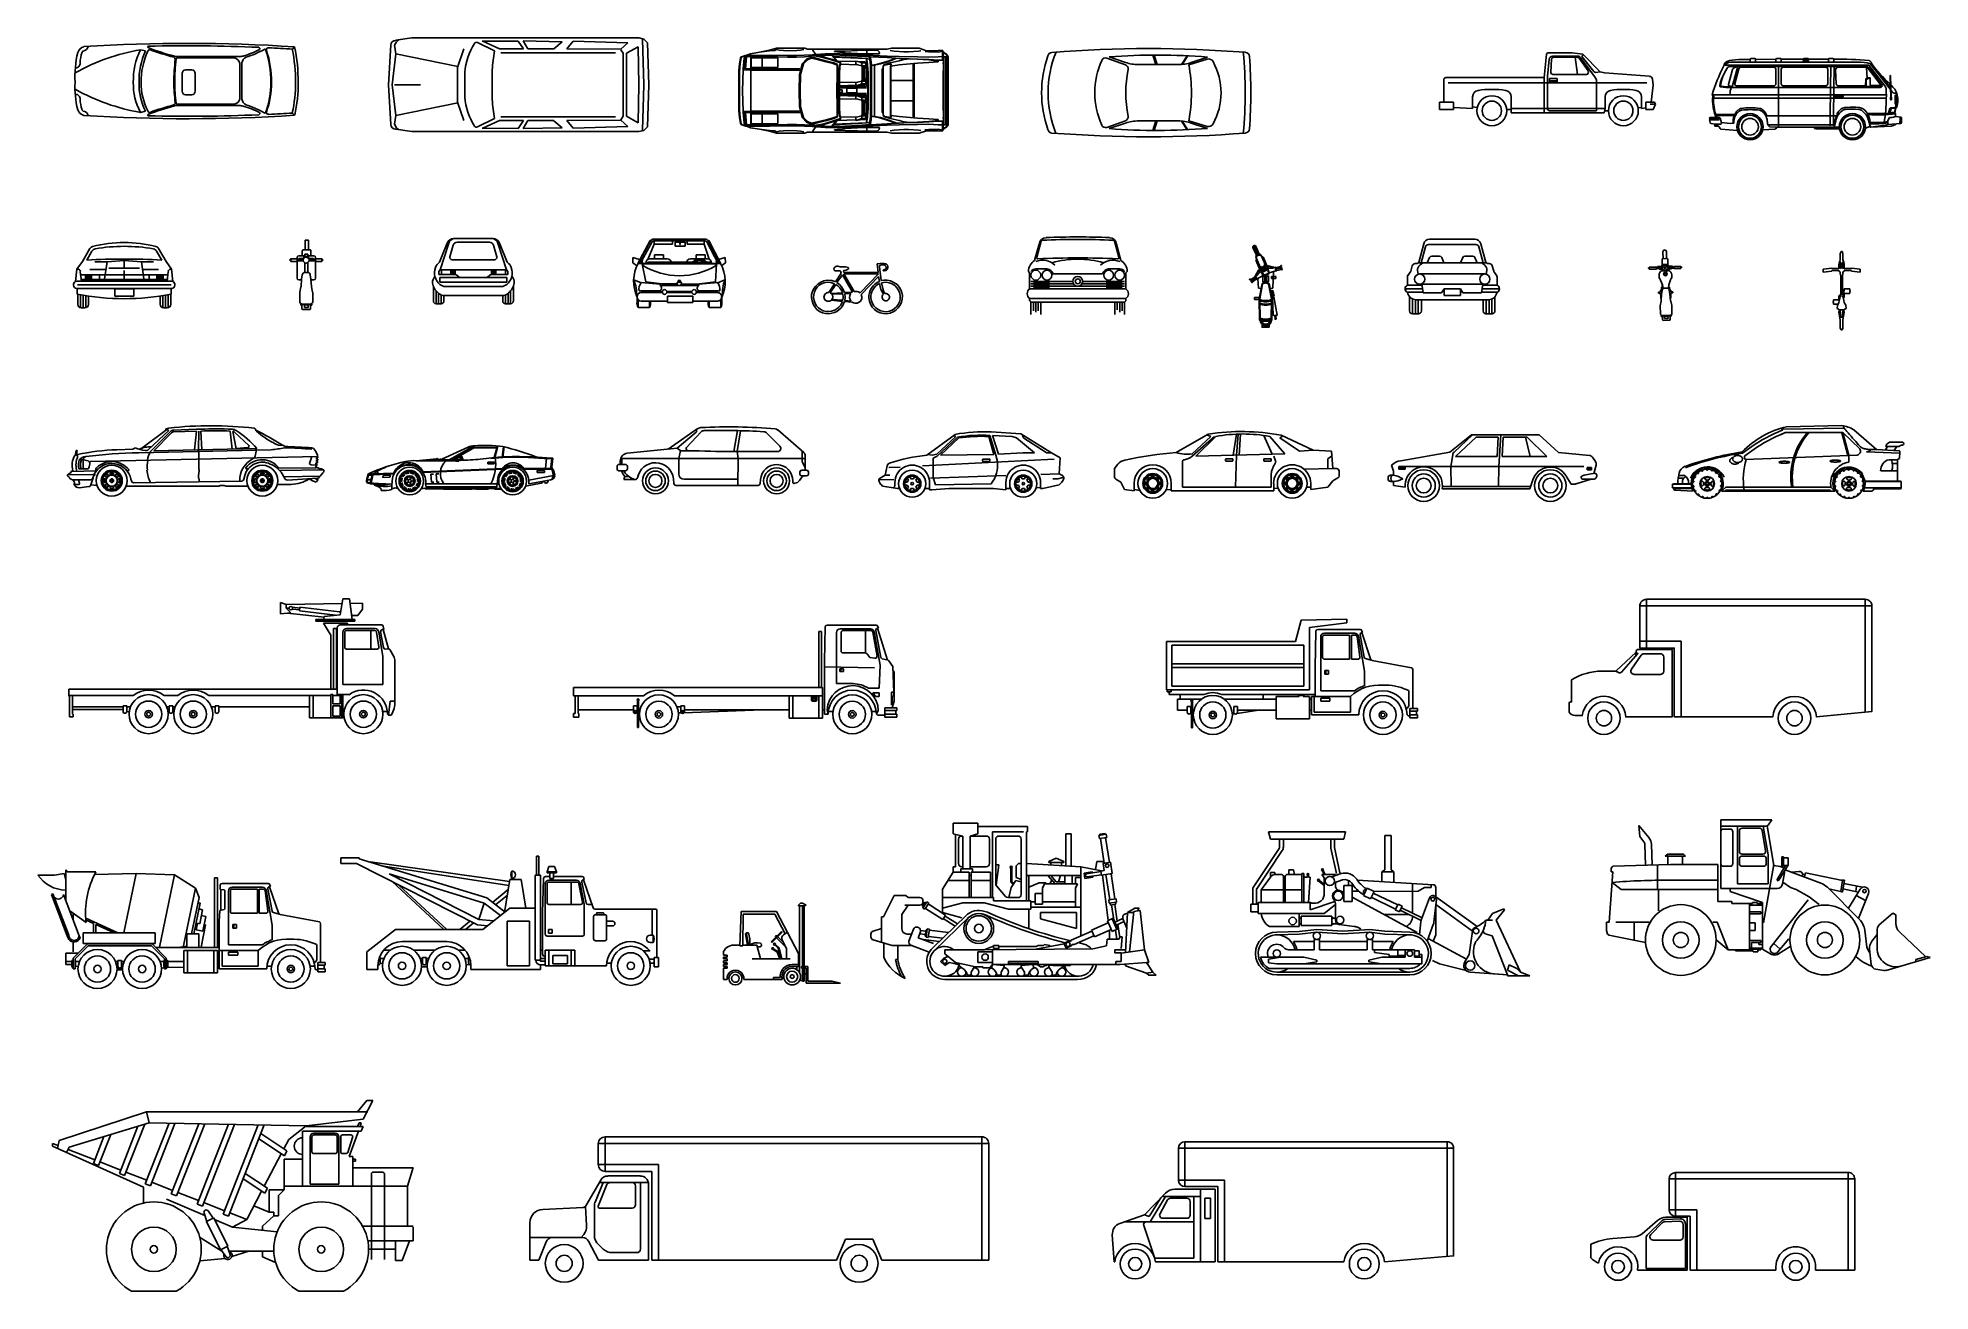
# Model space of a CAD drawing. Header units: millimetres. Extents: x -5138 to 35574, y -20000 to 6964.
import ezdxf

# ---------------------------------------------------------------- set-up
doc = ezdxf.new("R2010")
doc.units = ezdxf.units.MM

# ---------------------------------------------------------------- blocks, each defined once
blk = doc.blocks.new('xetai16')
at = {"color": 0, "linetype": 'ByBlock'}
for p, q in [((-2251, 3337), (-1151, 3337)), ((-2251, 1857), (-2251, 3337)), ((-1151, 3337), (-1233, 3223)), ((-3994, 2975), (-4011, 3217)), ((-3797, 2954), (-4011, 3217)), ((-3905, 2866), (-3994, 2975)), ((-2251, 3197), (-1282, 3197)), ((-2191, 3137), (-2051, 3137)), ((-1991, 3077), (-1991, 2397)), ((-1891, 1957), (-1891, 3197)), ((-1851, 2657), (-1851, 3097)), ((-1791, 3157), (-1421, 3157)), ((-1362, 3108), (-1286, 2668)), ((-1337, 3197), (-1231, 2581)), ((-1252, 3205), (-1111, 2357)), ((-3883, 2806), (-3870, 2361)), ((-3743, 2810), (-3730, 2365)), ((-3451, 2557), (-3391, 2597)), ((-3011, 2557), (-3451, 2557)), ((-3391, 2597), (-3051, 2597)), ((-3391, 2377), (-3391, 2557)), ((-3071, 2557), (-3071, 2377)), ((-3051, 2597), (-3011, 2557)), ((-1851, 2397), (-1851, 2497)), ((-1791, 2597), (-1345, 2597)), ((-1791, 2557), (-1331, 2557)), ((-1271, 2497), (-1271, 2397)), ((-1231, 1957), (-1231, 2581)), ((-938, 2537), (-898, 2537)), ((-938, 2337), (-938, 2537)), ((-898, 2537), (-898, 2337)), ((-898, 2517), (-798, 2517)), ((-798, 2517), (-798, 2357)), ((-4651, 1137), (-4571, 2217)), ((-4611, 2297), (-4571, 2337)), ((-4611, 2217), (-4611, 2297)), ((-4571, 2217), (-4611, 2217)), ((-4571, 2337), (-3331, 2377)), ((-3611, 2368), (-3611, 1837)), ((-2311, 2037), (-3449, 2038)), ((-3331, 2377), (-2311, 2377)), ((-2311, 2377), (-2311, 1577)), ((-2051, 2337), (-2191, 2337)), ((-1331, 2337), (-1791, 2337)), ((-1111, 2377), (-1331, 1117)), ((-1111, 2357), (-975, 2333)), ((-857, 2357), (-1035, 2055)), ((-811, 2357), (-1001, 2035)), ((-898, 2337), (-938, 2337)), ((-920, 1957), (-878, 2194)), ((-798, 2357), (-898, 2357)), ((-866, 2263), (-100, 1976)), ((-719, 2208), (-565, 2222)), ((-490, 2169), (-438, 2158)), ((-449, 2107), (-431, 2197)), ((-431, 2197), (368, 2034)), ((349, 2037), (409, 2037)), ((409, 2037), (366, 1777)), ((-4391, 1837), (-4588, 1990)), ((-2311, 1837), (-4391, 1837)), ((-3591, 1828), (-3591, 1377)), ((-2251, 1857), (-1038, 1857)), ((-2051, 1797), (-2051, 1857)), ((-1351, 1557), (-2051, 1797)), ((-1891, 1957), (-1231, 1957)), ((-751, 1877), (-914, 1993)), ((-631, 1837), (-751, 1877)), ((-631, 1837), (-351, 1677)), ((-351, 1677), (-131, 1517)), ((43, 1884), (732, 1195)), ((76, 1849), (332, 1797)), ((366, 1777), (329, 1797)), ((368, 2034), (332, 1797)), ((378, 1850), (712, 1781)), ((398, 1968), (800, 1885)), ((494, 1433), (751, 1844)), ((672, 1911), (652, 1794)), ((866, 1604), (664, 1705)), ((925, 1754), (712, 1214)), ((-2311, 1577), (-2011, 1577)), ((-2011, 1577), (-2011, 1537)), ((-2011, 1537), (-1631, 1537)), ((-1631, 1537), (-1571, 1537)), ((-1631, 1537), (-1631, 537)), ((-1371, 1497), (-1631, 1497)), ((-1631, 1357), (-1391, 1357)), ((-1391, 1317), (-1631, 1317)), ((-1571, 1557), (-1471, 1557)), ((-1571, 1537), (-1571, 1557)), ((-1471, 1557), (-1471, 1537)), ((-1471, 1537), (-1371, 1537)), ((-1391, 1357), (-1391, 1317)), ((-1371, 1537), (-1371, 1497)), ((-1351, 557), (-1351, 1557)), ((-371, 1617), (-1165, 614)), ((1448, 1329), (1156, 1074)), ((1516, 1295), (1448, 1329)), ((1515, 1105), (1516, 1295)), ((-4711, 1137), (-4651, 1137)), ((-4711, 957), (-4711, 1137)), ((-4691, 877), (-4711, 957)), ((-4651, 857), (-4691, 877)), ((-4591, 837), (-4651, 857)), ((-3867, 700), (-4591, 837)), ((-3789, 1137), (-4511, 1137)), ((-4111, 1137), (-4111, 747)), ((-2331, 1137), (-2422, 1137)), ((-2091, 537), (-2331, 1137)), ((-1631, 1117), (-1511, 1117)), ((-1511, 957), (-1631, 957)), ((-1511, 1117), (-1511, 957)), ((892, 594), (846, 962)), ((1114, 867), (1001, 725)), ((1115, 985), (1111, 579)), ((2164, 392), (1591, 927)), ((-2091, 537), (-2351, 757)), ((-1631, 537), (-2091, 537)), ((-1931, 517), (-1931, 537)), ((-1551, 517), (-1931, 517)), ((-1631, 737), (-1391, 737)), ((-1351, 577), (-1631, 577)), ((-1631, 557), (-1391, 557)), ((-1591, 577), (-1591, 697)), ((-1391, 697), (-1591, 697)), ((-1551, 497), (-1551, 517)), ((-1451, 497), (-1551, 497)), ((-1451, 537), (-1451, 497)), ((-1391, 537), (-1451, 537)), ((-1431, 697), (-1431, 657)), ((-1431, 657), (-1351, 657)), ((-1391, 737), (-1391, 697)), ((-1391, 557), (-1391, 537)), ((-1157, 441), (-1351, 557)), ((-971, 557), (-1111, 677)), ((-761, 611), (-1031, 442)), ((-1022, 496), (-790, 774)), ((950, 551), (984, 227)), ((1085, 121), (1255, 95)), ((1307, 98), (2254, 377)), ((1946, 328), (1944, 285)), ((1946, 328), (2182, 397)), ((2254, 377), (2182, 397))]:
    blk.add_line(p, q, dxfattribs=at)
for centre, radius in [((841, 1804), 36.6), ((-3111, 751), 761), ((-11, 751), 751), ((-3111, 751), 393), ((-3111, 751), 162), ((-11, 751), 393), ((-11, 751), 162)]:
    blk.add_circle(centre, radius, dxfattribs=at)
for centre, radius, start, end in [((-3983, 2803), 100, 1.6366, 39.0939), ((-3983, 2803), 240, 1.6366, 39.0939), ((-2191, 3077), 60, 90, 180), ((-2051, 3077), 60, 0, 90), ((-1791, 3097), 60, 90, 180), ((-1421, 3097), 60, 9.7824, 90), ((-1282, 3257), 60, 270, 324.4623), ((-1791, 2657), 60, 180, 270), ((-1791, 2497), 60, 90, 180), ((-1345, 2657), 60, 270, 9.7824), ((-1331, 2497), 60, 0, 90), ((-3404, -12768), 14806, 89.7888, 94.584), ((-2191, 2397), 60, 180, 270), ((-2051, 2397), 60, 270, 0), ((-1791, 2397), 60, 180, 270), ((-1331, 2397), 60, 270, 0), ((-1018, 2045), 20, 149.5345, 239.5345), ((-997, 2215), 120, 36.0394, 79.6952), ((-997, 2215), 120, 349.992, 12.4798), ((-558, 2153), 69.6, 335.5892, 95.3204), ((-1038, 1977), 120, 270, 349.992), ((-1018, 2045), 20, 239.5345, 329.5345), ((-240, 1601), 400, 45, 69.444), ((835, 1794), 98, 336.1197, 149.4144), ((449, 912), 400, 7.1762, 45), ((1235, 984), 120, 131.0768, 179.4432), ((1755, 1103), 240, 179.4432, 226.9328), ((-1095, 552), 92.6, 138.3454, 322.5659), ((-1095, 544), 120, 239.0362, 302.0054), ((1162, 665), 280, 194.7389, 223.0562), ((1189, 576), 240, 141.5683, 185.9895), ((1511, 575), 400, 179.4432, 286.3707), ((1342, 1154), 1026, 228.3321, 249.4714), ((1104, 239), 120, 185.9895, 261.3131), ((1273, 214), 120, 261.3131, 286.3707)]:
    blk.add_arc(centre, radius, start, end, dxfattribs=at)
blk = doc.blocks.new('xetai14')
at = {"color": 0, "linetype": 'ByBlock'}
for p, q in [((-5620, 3100), (-3960, 3100)), ((-5580, 2940), (-5620, 3100)), ((-5580, 2940), (-4000, 2940)), ((-5380, 2772), (-5380, 2940)), ((-5300, 2772), (-5300, 2940)), ((-4280, 2940), (-4280, 2775)), ((-4200, 2940), (-4200, 2775)), ((-4000, 2940), (-3960, 3100)), ((-3120, 2280), (-3120, 3020)), ((-3120, 3020), (-2980, 3020)), ((-2980, 3020), (-2980, 2280)), ((-5936, 1919), (-5390, 2739)), ((-5870, 1875), (-5324, 2695)), ((-4277, 2745), (-4160, 2200)), ((-4199, 2762), (-4082, 2217)), ((-5757, 1878), (-5579, 2122)), ((-5580, 2120), (-5580, 2220)), ((-5580, 2220), (-5480, 2220)), ((-5480, 2220), (-5480, 2180)), ((-5476, 2180), (-5340, 2180)), ((-5300, 1580), (-5300, 2140)), ((-5260, 1580), (-5260, 2140)), ((-5220, 2180), (-4900, 2180)), ((-5180, 2180), (-5180, 2280)), ((-5180, 2280), (-5080, 2280)), ((-5080, 2280), (-5060, 2180)), ((-4900, 1580), (-4900, 2200)), ((-4900, 2200), (-4860, 2200)), ((-4860, 2200), (-4860, 1580)), ((-4860, 2120), (-4780, 2120)), ((-4780, 2120), (-4780, 2160)), ((-4760, 2160), (-4760, 2120)), ((-4760, 2120), (-4720, 2120)), ((-4720, 2120), (-4760, 1580)), ((-4420, 1940), (-4540, 2040)), ((-4420, 1966), (-4527, 2055)), ((-4180, 2180), (-4470, 2180)), ((-4470, 2180), (-4420, 2110)), ((-4420, 2180), (-4460, 2260)), ((-4398, 2180), (-4442, 2269)), ((-4420, 1780), (-4420, 2110)), ((-4055, 2202), (-4256, 2130)), ((-4024, 2065), (-4209, 1998)), ((-4180, 2180), (-4180, 2157)), ((-3900, 1940), (-3900, 2050)), ((-2076, 1960), (-3707, 2059)), ((-3180, 2240), (-3120, 2280)), ((-3180, 2027), (-3180, 2240)), ((-2920, 2240), (-3180, 2240)), ((-2980, 2280), (-2920, 2240)), ((-2920, 2240), (-2920, 2020)), ((-5960, 1540), (-5960, 1842)), ((-5880, 1540), (-5880, 1842)), ((-5780, 1580), (-5780, 1807)), ((-5760, 1847), (-5300, 1847)), ((-5260, 1847), (-4900, 1847)), ((-4180, 2009), (-4180, 1940)), ((-4000, 1791), (-4055, 1821)), ((-4000, 1940), (-3820, 1940)), ((-4000, 1600), (-4000, 1940)), ((-3820, 1940), (-3820, 1600)), ((-3680, 1820), (-3820, 1820)), ((-2418, 933), (-3820, 1693)), ((-3566, 1745), (-3591, 1757)), ((-3496, 1889), (-3575, 1727)), ((-3427, 1656), (-3575, 1727)), ((-3505, 1871), (-3529, 1883)), ((-3349, 1817), (-3496, 1889)), ((-3349, 1817), (-3427, 1656)), ((-2884, 1436), (-3410, 1692)), ((-2840, 1526), (-3366, 1781)), ((-2400, 1820), (-3349, 1817)), ((-2520, 1980), (-2520, 1349)), ((-2260, 1900), (-2400, 1820)), ((-2326, 1219), (-2159, 1679)), ((-2120, 1900), (-2260, 1900)), ((-2120, 1960), (-2120, 1900)), ((-2061, 1156), (-2006, 1643)), ((-2020, 1900), (-2020, 1700)), ((-2020, 1700), (-1130, 1062)), ((-5840, 1540), (-6000, 1540)), ((-6000, 1540), (-6000, 1380)), ((-6000, 1380), (-5840, 1380)), ((-5840, 1340), (-5840, 1580)), ((-5840, 1580), (-4720, 1580)), ((-4420, 1340), (-5840, 1340)), ((-4960, 1060), (-4960, 1340)), ((-4960, 1240), (-4920, 1240)), ((-4920, 1280), (-4920, 1080)), ((-4260, 1280), (-4920, 1280)), ((-4720, 1420), (-4193, 1602)), ((-4720, 1580), (-4720, 1420)), ((-4420, 1340), (-4180, 1538)), ((-4260, 1080), (-4260, 1280)), ((-4260, 1260), (-4240, 1260)), ((-4240, 1260), (-4240, 1220)), ((-4240, 1240), (-4180, 1240)), ((-4180, 1197), (-4180, 1520)), ((-3820, 1600), (-4000, 1600)), ((-2598, 1320), (-3131, 1320)), ((-2831, 1544), (-2893, 1418)), ((-2803, 1375), (-2893, 1418)), ((-2741, 1501), (-2831, 1544)), ((-2741, 1501), (-2803, 1375)), ((-2335, 1192), (-2785, 1411)), ((-2315, 1249), (-2759, 1465)), ((-2020, 880), (-2020, 1515)), ((-2017, 1538), (-1233, 964)), ((-900, 1200), (-800, 1340)), ((-800, 1340), (-560, 1440)), ((-540, 1420), (-720, 1200)), ((-560, 1440), (-540, 1420)), ((-5600, 1060), (-4960, 1060)), ((-4960, 894), (-5440, 880)), ((-4960, 1120), (-4920, 1120)), ((-4580, 940), (-4960, 894)), ((-4920, 1080), (-4260, 1080)), ((-4020, 900), (-4580, 940)), ((-4240, 1220), (-4260, 1220)), ((-4260, 1140), (-4240, 1140)), ((-4240, 1100), (-4260, 1100)), ((-4240, 1140), (-4240, 1100)), ((-4240, 1120), (-4140, 1120)), ((-3776, 1064), (-4096, 1101)), ((-3440, 940), (-4020, 900)), ((-3631, 1011), (-3707, 1045)), ((-3120, 898), (-3440, 940)), ((-2580, 880), (-3120, 898)), ((-2339, 1164), (-2370, 889)), ((-2074, 1101), (-2204, 744)), ((-2076, 748), (-2020, 880)), ((-1233, 964), (-1300, 460)), ((-808, 861), (-959, 907)), ((-940, 1200), (-800, 1200)), ((-480, 20), (-808, 861)), ((-720, 1200), (-200, 80)), ((-4640, 560), (-5190, 560)), ((-4640, 740), (-5085, 740)), ((-4520, 780), (-4640, 780)), ((-4640, 780), (-4640, 560)), ((-4520, 560), (-4520, 780)), ((-3500, 740), (-4520, 740)), ((-3500, 560), (-4520, 560)), ((-3380, 780), (-3500, 780)), ((-3500, 780), (-3500, 560)), ((-3380, 560), (-3380, 780)), ((-2935, 740), (-3380, 740)), ((-2580, 560), (-3380, 560)), ((-3340, 500), (-3340, 560)), ((-3020, 460), (-3340, 500)), ((-3020, 420), (-3020, 460)), ((-2840, 420), (-3020, 420)), ((-2840, 560), (-2840, 420)), ((-2840, 520), (-2840, 500)), ((-2840, 460), (-2840, 440)), ((-2840, 440), (-2680, 440)), ((-2680, 560), (-2680, 400)), ((-2480, 560), (-2680, 560)), ((-2480, 400), (-2480, 560)), ((-2480, 540), (-2380, 540)), ((-2380, 420), (-2480, 420)), ((-2380, 540), (-2380, 420)), ((-2380, 460), (-2320, 460)), ((-2320, 460), (-2320, 260)), ((-1360, 360), (-2181, 805)), ((-1300, 460), (-1395, 300)), ((-5791, 400), (-4860, 400)), ((-5620, 360), (-5360, 400)), ((-5620, 280), (-5620, 360)), ((-5440, 260), (-5620, 280)), ((-2580, 160), (-5605, 160)), ((-2320, 260), (-5440, 260)), ((-2580, 80), (-5440, 80)), ((-5262, 260), (-5278, 260)), ((-5002, 260), (-5018, 260)), ((-4982, 260), (-4998, 260)), ((-4860, 400), (-4580, 340)), ((-4580, 300), (-4860, 260)), ((-4580, 340), (-4580, 300)), ((-3180, 400), (-3460, 340)), ((-3460, 340), (-3460, 300)), ((-3460, 300), (-3180, 260)), ((-2680, 400), (-3180, 400)), ((-2320, 400), (-2480, 400)), ((-1940, 260), (-2094, 328)), ((-1369, 112), (-1940, 260)), ((-480, 20), (-1282, 80)), ((-480, 20), (-766, 41)), ((-440, 240), (-480, 120)), ((-480, 120), (-240, 0)), ((-480, 0), (-480, 20)), ((0, 0), (-480, 0)), ((-280, 160), (-440, 240)), ((-200, 80), (-280, 160)), ((-200, 80), (0, 0)), ((0, 0), (0, 0))]:
    blk.add_line(p, q, dxfattribs=at)
blk.add_lwpolyline([(-2580, 940, -1), (-2580, 20), (-5440, 20, -1), (-5440, 940), (-4960, 954), (-4580, 1000), (-4020, 960), (-3440, 1000), (-3120, 958)], format="xyb", close=True, dxfattribs=at)
for centre, radius in [((-4770, 2180), 20), ((-4545, 2060), 20), ((-4456, 2281), 20), ((-4300, 2040), 100), ((-4120, 1720), 100), ((-2085, 1647), 40), ((-5100, 1180), 80), ((-4080, 1200), 80), ((-4580, 860), 80), ((-3440, 860), 80), ((-1153, 964), 60), ((-5440, 480), 80), ((-2580, 480), 60), ((-1280, 220), 100)]:
    blk.add_circle(centre, radius, dxfattribs=at)
for centre, radius, start, end in [((-5440, 2772), 60, 326.3099, 0), ((-5440, 2772), 140, 326.3099, 0), ((-4140, 2775), 140, 180, 192.0948), ((-4140, 2775), 60, 180, 192.0948), ((-5476, 2060), 120, 90, 149.0362), ((-5340, 2140), 40, 0, 90), ((-5220, 2140), 40, 90, 180), ((-3978, 1890), 321, 36.3738, 104.7461), ((-3978, 1890), 181, 36.3738, 104.7461), ((-3193, 2400), 617, 211.2046, 236.885), ((-5820, 1842), 140, 146.3099, 180), ((-5820, 1842), 60, 146.3099, 180), ((-5660, 1807), 120, 143.8379, 180), ((-4626, 1766), 207, 263.4611, 3.9928), ((-4120, 1720), 120, 56.9307, 219.7266), ((-4404, 1527), 224, 358.1759, 31.1753), ((-4060, 1941), 120, 180.6551, 237.7219), ((-3178, 2416), 777, 212.5937, 237.9321), ((-3536, 1808), 42.7, 64.113, 244.113), ((-2085, 1647), 80, 357.5871, 155.9318), ((-2080, 1900), 60, 0, 86.5107), ((-5382, 1398), 402, 188.2913, 237.1792), ((-4648, 1698), 138, 238.7995, 269.3097), ((-2767, 1280), 246, 297.8563, 0.6127), ((-5440, 480), 400, 11.537, 306.8699), ((-4080, 1200), 100, 178.5584, 265.7875), ((-3804, 826), 240, 66.0375, 83.3868), ((-2580, 480), 400, 233.1301, 168.463), ((-2101, 1137), 240, 159.9583, 173.5607), ((-2299, 1183), 240, 339.9583, 353.5607), ((-1153, 964), 80, 120.1085, 180), ((-1454, 1707), 722, 291.1865, 315.4192), ((-1739, 1300), 805, 318.8612, 352.8875), ((-941, 965), 60, 157.2235, 252.8973), ((-1739, 1300), 805, 337.2235, 352.8875), ((-5440, 480), 200, 38.6822, 203.5782), ((-5190, 680), 120, 218.6822, 270), ((-5440, 480), 440, 10.4757, 36.2215), ((-2580, 480), 440, 143.7785, 169.5243), ((-730, 520), 480, 157.4789, 265.7186), ((-952, 612), 240, 138.8612, 157.4789), ((-5440, 480), 360, 192.8396, 242.734), ((-2580, 480), 320, 270, 316.5675), ((-1280, 220), 140, 145.3959, 269.353)]:
    blk.add_arc(centre, radius, start, end, dxfattribs=at)
blk = doc.blocks.new('xetai13')
at = {"color": 0, "linetype": 'ByBlock'}
for p, q in [((4580, 4100), (4380, 3860)), ((4500, 3700), (4709, 4100)), ((4709, 4100), (4580, 4100)), ((-160, 3860), (-2040, 3240)), ((-160, 3860), (4600, 3860)), ((-103, 3620), (-160, 3860)), ((3280, 3560), (4500, 3700)), ((-103, 3620), (-1820, 3100)), ((-1076, 3325), (-1302, 2749)), ((-929, 3370), (-1190, 2706)), ((-344, 3547), (-743, 2530)), ((-198, 3591), (-631, 2486)), ((326, 3612), (-185, 2311)), ((3280, 3560), (-103, 3620)), ((454, 3610), (-73, 2267)), ((966, 3601), (374, 2092)), ((1094, 3599), (486, 2048)), ((1606, 3590), (932, 1873)), ((1734, 3587), (1044, 1829)), ((2246, 3578), (1491, 1654)), ((2374, 3576), (1603, 1610)), ((2256, 3276), (2808, 2912)), ((2301, 3390), (2864, 3019)), ((2900, 3260), (2797, 3063)), ((3280, 3560), (2900, 3260)), ((4460, 3440), (3200, 3440)), ((3200, 3440), (3200, 2260)), ((4500, 3540), (3280, 3540)), ((3360, 2300), (3360, 3320)), ((3400, 3000), (3400, 3320)), ((3440, 3400), (3900, 3400)), ((3440, 3360), (3900, 3360)), ((3940, 3000), (3940, 3320)), ((3980, 3320), (3980, 2300)), ((4020, 3000), (4020, 3320)), ((4060, 3360), (4239, 3360)), ((4171, 2984), (4275, 3304)), ((4200, 2900), (4400, 3440)), ((4420, 3620), (4380, 3540)), ((4460, 3620), (4420, 3620)), ((4440, 3540), (4460, 3620)), ((4460, 3440), (4500, 3540)), ((-2180, 3120), (-2180, 3180)), ((-2061, 3133), (-2180, 3180)), ((-220, 2240), (-2180, 3120)), ((-2040, 3240), (-2074, 3072)), ((-1820, 3100), (-1878, 2984)), ((-1272, 2824), (-1846, 3049)), ((2741, 2956), (2375, 2257)), ((2864, 3019), (2808, 2912)), ((3900, 2960), (3440, 2960)), ((4134, 2960), (4060, 2960)), ((4280, 2900), (4200, 2900)), ((4280, 2260), (4280, 2900)), ((-1190, 2706), (-1302, 2749)), ((-714, 2605), (-1161, 2780)), ((-631, 2486), (-743, 2530)), ((-155, 2386), (-602, 2561)), ((1963, 2529), (2442, 2213)), ((3200, 2840), (2800, 2840)), ((2800, 2840), (2800, 2180)), ((4280, 2840), (4340, 2840)), ((4340, 2800), (4280, 2800)), ((5580, 2650), (4280, 2650)), ((4340, 2840), (4340, 2800)), ((4680, 2520), (4680, 680)), ((4920, 2560), (4720, 2560)), ((4960, 680), (4960, 2520)), ((5580, 2660), (5460, 2260)), ((-220, 1896), (-220, 2240)), ((-73, 2267), (-185, 2311)), ((403, 2167), (-44, 2342)), ((486, 2048), (374, 2092)), ((962, 1947), (515, 2123)), ((1919, 2415), (2387, 2106)), ((2319, 2150), (2000, 1540)), ((2442, 2213), (2387, 2106)), ((2800, 2180), (2480, 2180)), ((2480, 2180), (2480, 1700)), ((2800, 2180), (2680, 2060)), ((2680, 2060), (2680, 1620)), ((5460, 2260), (2820, 2260)), ((3980, 2300), (3360, 2300)), ((5460, 2260), (5460, 1400)), ((1098, 1629), (271, 1980)), ((1044, 1829), (932, 1873)), ((1520, 1728), (1073, 1904)), ((1141, 1501), (1081, 1679)), ((1278, 1570), (1171, 1725)), ((1603, 1610), (1491, 1654)), ((2000, 1540), (1632, 1684)), ((2480, 1700), (2153, 1833)), ((2580, 1700), (2480, 1700)), ((2580, 1620), (2580, 1700)), ((1289, 1576), (1129, 1496)), ((1129, 1496), (1432, 891)), ((1592, 971), (1289, 1576)), ((1693, 1376), (1307, 1540)), ((2000, 1540), (1693, 1376)), ((1693, 1376), (2653, 1278)), ((2580, 1620), (2340, 1400)), ((2340, 1400), (2340, 1310)), ((2680, 1620), (2580, 1620)), ((4489, 1400), (5580, 1400)), ((5580, 1080), (5580, 1380)), ((1460, 860), (985, 1164)), ((1432, 891), (1592, 971)), ((1443, 896), (1550, 742)), ((1468, 860), (1460, 860)), ((1580, 965), (1640, 787)), ((2581, 860), (1615, 860)), ((2040, 860), (1678, 749)), ((2340, 860), (2340, 740)), ((4604, 1080), (5580, 1080)), ((4620, 900), (5200, 900)), ((5200, 660), (5200, 1080)), ((5500, 1080), (5340, 660)), ((1532, 704), (990, 654)), ((2340, 740), (2620, 617)), ((5340, 660), (5200, 660)), ((-480, 0), (480, 0)), ((3120, 0), (4080, 0))]:
    blk.add_line(p, q, dxfattribs=at)
for centre, radius in [((0, 900), 480), ((3600, 900), 480), ((0, 900), 80), ((3600, 900), 80)]:
    blk.add_circle(centre, radius, dxfattribs=at)
for centre, radius, start, end in [((3200, 3120), 180, 90, 270), ((3440, 3320), 80, 90, 180), ((3440, 3320), 40, 90, 180), ((3900, 3320), 80, 0, 90), ((3900, 3320), 40, 0, 90), ((4060, 3320), 40, 90, 180), ((4239, 3320), 40, 336.5014, 90), ((3440, 3000), 40, 180, 270), ((3900, 3000), 40, 270, 0), ((4060, 3000), 40, 180, 270), ((4134, 3000), 40, 270, 336.5014), ((4720, 2520), 40, 90, 180), ((4920, 2520), 40, 0, 90), ((0, 900), 1020, 298.0725, 241.9275), ((1129, 1696), 51.1, 34.5385, 198.5916), ((3600, 900), 1020, 298.0725, 241.9275), ((1592, 771), 89.4, 159.3884, 73.7417), ((1592, 771), 51.1, 214.5385, 18.5916)]:
    blk.add_arc(centre, radius, start, end, dxfattribs=at)
blk = doc.blocks.new('xetai15')
at = {"color": 0, "linetype": 'ByBlock'}
for p, q in [((1035, 3109), (1035, 3337)), ((1035, 3337), (1561, 3337)), ((1561, 3109), (1561, 3337)), ((1561, 3269), (2635, 3269)), ((2635, 3154), (2635, 3269)), ((1035, 3109), (1241, 3063)), ((1081, 2400), (1081, 3086)), ((1149, 2994), (1149, 2469)), ((1241, 3063), (1241, 2354)), ((1401, 3063), (1561, 3109)), ((1401, 3063), (1401, 2354)), ((1744, 3063), (1401, 3063)), ((1812, 2994), (1812, 2469)), ((1881, 3154), (1881, 1737)), ((2544, 3154), (1881, 3154)), ((1949, 2994), (1949, 2036)), ((2429, 3063), (2018, 3063)), ((2498, 2994), (2498, 1806)), ((2612, 3154), (2612, 1669)), ((2612, 3154), (2635, 3154)), ((3572, 3109), (3458, 3109)), ((3458, 3109), (3458, 2419)), ((3572, 2412), (3572, 3109)), ((4168, 3076), (4326, 3100)), ((4178, 3008), (4168, 3076)), ((4178, 3008), (4337, 3032)), ((4187, 3102), (4300, 3119)), ((4191, 3079), (4187, 3102)), ((4282, 2476), (4201, 3012)), ((4304, 3096), (4300, 3119)), ((4395, 2493), (4314, 3029)), ((4337, 3032), (4326, 3100)), ((1949, 2446), (2018, 2446)), ((2018, 2446), (1955, 2008)), ((2438, 2469), (2392, 2423)), ((2498, 2469), (2438, 2469)), ((2612, 2469), (3778, 2400)), ((3092, 2514), (3252, 2583)), ((3092, 2491), (3092, 2514)), ((3092, 2491), (3412, 2491)), ((3138, 2438), (3138, 2491)), ((3412, 2514), (3252, 2583)), ((3366, 2424), (3366, 2491)), ((3412, 2491), (3412, 2514)), ((4098, 2336), (4121, 2514)), ((4121, 2514), (4258, 2514)), ((4258, 2514), (4275, 2475)), ((4260, 2473), (4418, 2497)), ((4283, 2320), (4260, 2473)), ((4455, 2253), (4418, 2497)), ((806, 1920), (1035, 2286)), ((921, 2103), (1378, 2103)), ((1035, 2286), (1035, 2400)), ((1035, 2400), (1081, 2400)), ((1035, 2286), (1378, 2286)), ((1195, 2286), (1195, 2354)), ((1195, 2354), (1446, 2354)), ((1218, 2400), (1241, 2400)), ((1378, 2286), (1378, 1737)), ((1424, 2217), (1378, 2217)), ((1401, 2400), (1744, 2400)), ((1424, 1737), (1424, 2286)), ((1424, 2286), (1835, 2286)), ((1424, 2103), (1835, 2103)), ((1446, 2354), (1446, 2286)), ((1835, 2286), (1835, 1737)), ((2271, 2074), (2271, 2371)), ((2327, 2018), (2271, 2074)), ((2385, 2106), (2284, 1952)), ((2294, 2371), (2294, 2083)), ((2294, 2083), (2341, 2039)), ((2385, 2106), (2498, 2076)), ((2392, 2423), (2392, 2171)), ((2392, 2171), (2498, 2126)), ((2612, 2217), (3778, 2217)), ((2658, 1669), (2658, 2217)), ((2886, 2057), (2658, 1966)), ((3024, 2057), (2886, 2057)), ((3024, 2034), (3024, 2057)), ((3069, 2217), (3229, 2034)), ((3161, 2126), (3115, 2034)), ((3138, 2217), (3252, 2080)), ((3252, 2080), (3435, 2080)), ((3344, 2217), (3298, 2080)), ((3435, 2217), (3435, 2034)), ((3595, 2034), (3595, 2217)), ((3664, 2171), (3778, 2171)), ((3664, 2034), (3664, 2171)), ((3778, 2400), (4224, 2311)), ((3778, 2400), (3778, 913)), ((3850, 2266), (4025, 2292)), ((3850, 2266), (3864, 2152)), ((3864, 2152), (4039, 2179)), ((3904, 2251), (4213, 2298)), ((3915, 2183), (4222, 2229)), ((4025, 2292), (4028, 2269)), ((4036, 2201), (4039, 2179)), ((4212, 2309), (4283, 2320)), ((4212, 2309), (4224, 2218)), ((4224, 2218), (4455, 2253)), ((4246, 2222), (4370, 1247)), ((4401, 1691), (4319, 2233)), ((4514, 1708), (4432, 2250)), ((-462, 1326), (-234, 1783)), ((-234, 1783), (18, 1783)), ((18, 1783), (64, 1737)), ((64, 1737), (315, 1737)), ((377, 1542), (439, 1638)), ((383, 1647), (426, 1619)), ((384, 1669), (384, 1646)), ((384, 1511), (470, 1645)), ((439, 1638), (458, 1626)), ((470, 1645), (509, 1621)), ((806, 1417), (806, 1920)), ((806, 1737), (1904, 1737)), ((1904, 1737), (1904, 1669)), ((1904, 1669), (2704, 1669)), ((1965, 1992), (2157, 1762)), ((2210, 1737), (2429, 1737)), ((2284, 1952), (2234, 1737)), ((2704, 1486), (2704, 1669)), ((2795, 1646), (2704, 1646)), ((2795, 1600), (2795, 1829)), ((2795, 1829), (2955, 1829)), ((2955, 1943), (3001, 2034)), ((2955, 1829), (2955, 1943)), ((2955, 1829), (2955, 1600)), ((3664, 1646), (2955, 1646)), ((3001, 2034), (3709, 2034)), ((3709, 2034), (3664, 1943)), ((3664, 1943), (3664, 1646)), ((3664, 1531), (3664, 1646)), ((4379, 1687), (4537, 1711)), ((4389, 1619), (4379, 1687)), ((4389, 1619), (4547, 1643)), ((4531, 1595), (4524, 1640)), ((4547, 1643), (4537, 1711)), ((-508, 777), (-508, 1326)), ((-508, 1326), (-462, 1326)), ((64, 1577), (-74, 1371)), ((-74, 1371), (-74, 1074)), ((315, 1577), (-5, 1577)), ((350, 1587), (389, 1561)), ((377, 1542), (396, 1530)), ((384, 1511), (422, 1486)), ((422, 1486), (509, 1621)), ((435, 1505), (809, 1265)), ((496, 1601), (871, 1362)), ((1366, 1309), (625, 591)), ((806, 1510), (1241, 1623)), ((1218, 1303), (806, 1417)), ((809, 1265), (871, 1362)), ((821, 1285), (1075, 1122)), ((858, 1342), (1126, 1171)), ((1241, 1623), (1698, 1623)), ((1745, 1358), (1682, 1379)), ((2224, 1486), (1698, 1623)), ((2224, 1486), (2704, 1486)), ((2658, 1486), (2658, 1074)), ((2704, 1531), (3778, 1531)), ((2955, 1600), (2795, 1600)), ((2909, 1280), (2909, 1417)), ((2909, 1417), (3686, 1417)), ((3686, 1074), (2909, 1280)), ((3686, 1417), (3686, 1074)), ((4476, 1293), (4351, 1238)), ((4452, 1008), (4351, 1238)), ((4418, 1578), (4411, 1623)), ((4418, 1578), (4531, 1595)), ((4489, 1262), (4441, 1581)), ((4556, 1053), (4455, 1284)), ((4576, 1063), (4476, 1293)), ((4563, 1231), (4509, 1591)), ((4687, 1285), (4512, 1209)), ((4682, 1306), (4690, 1266)), ((4761, 1097), (4690, 1266)), ((4738, 549), (4784, 1417)), ((4738, 1387), (4784, 1394)), ((4784, 1417), (4944, 1509)), ((4784, 1417), (4921, 1417)), ((4829, 571), (4921, 1440)), ((4921, 1440), (5058, 1463)), ((4944, 1509), (5035, 1509)), ((4998, 1453), (5035, 1509)), ((5149, 617), (5058, 1463)), ((-736, 896), (-736, 952)), ((-688, 1017), (-508, 1074)), ((-279, 709), (-687, 830)), ((46, 954), (139, 954)), ((83, 802), (178, 1060)), ((266, 1100), (288, 1092)), ((328, 1004), (281, 875)), ((281, 875), (613, 752)), ((319, 960), (437, 945)), ((328, 1028), (446, 1013)), ((392, 834), (733, 790)), ((450, 1047), (433, 911)), ((433, 911), (455, 908)), ((450, 1047), (473, 1044)), ((476, 1067), (452, 885)), ((452, 885), (498, 880)), ((476, 1067), (521, 1061)), ((521, 1061), (498, 880)), ((501, 902), (808, 863)), ((518, 1038), (934, 985)), ((3557, 796), (3573, 823)), ((4017, 1018), (3573, 823)), ((4063, 913), (3635, 726)), ((4369, 1197), (4008, 1039)), ((4072, 892), (4008, 1039)), ((4433, 1050), (4072, 892)), ((4349, 846), (4329, 701)), ((4601, 846), (4349, 846)), ((4395, 1033), (4395, 846)), ((4576, 1063), (4452, 1008)), ((4552, 846), (4523, 1039)), ((4709, 1221), (4540, 1146)), ((4617, 878), (4574, 1161)), ((4624, 891), (4601, 846)), ((4669, 891), (4624, 891)), ((4646, 640), (4669, 891)), ((-457, 762), (-457, 455)), ((139, 709), (-279, 709)), ((-160, 411), (-205, 403)), ((-160, 411), (-160, 709)), ((520, 567), (123, 714)), ((829, 434), (761, 366)), ((924, 468), (829, 434)), ((852, 617), (1698, 617)), ((852, 526), (852, 617)), ((1081, 343), (852, 526)), ((4036, 636), (1561, 616)), ((1561, 343), (1561, 571)), ((1561, 571), (1881, 571)), ((1698, 617), (1881, 686)), ((1904, 686), (1881, 686)), ((1881, 297), (1881, 617)), ((1904, 640), (1904, 709)), ((1904, 709), (2018, 709)), ((2018, 640), (1904, 640)), ((2018, 709), (2018, 640)), ((2018, 686), (2818, 686)), ((3418, 743), (2812, 625)), ((2818, 686), (2864, 709)), ((2864, 709), (2978, 709)), ((2978, 709), (3001, 731)), ((3001, 731), (3115, 709)), ((3115, 709), (3115, 684)), ((3515, 798), (3415, 754)), ((3461, 650), (3415, 754)), ((3570, 697), (3461, 650)), ((3515, 798), (3557, 796)), ((3570, 697), (3590, 726)), ((3590, 726), (3635, 726)), ((4329, 701), (4036, 636)), ((4509, 549), (4509, 617)), ((4509, 617), (4738, 617)), ((4646, 549), (4509, 549)), ((5149, 617), (4646, 543)), ((4646, 366), (4646, 543)), ((5241, 343), (5149, 617)), ((761, 366), (852, 274)), ((852, 274), (944, 343)), ((852, 46), (3732, 46)), ((944, 343), (1058, 320)), ((1058, 320), (1159, 290)), ((1515, 251), (1081, 343)), ((1146, 329), (1169, 263)), ((1169, 263), (1269, 193)), ((1269, 193), (1314, 139)), ((1314, 139), (1341, 69)), ((1341, 69), (1424, 69)), ((1424, 137), (1495, 256)), ((1424, 69), (1424, 137)), ((1675, 251), (1515, 251)), ((1561, 343), (1881, 343)), ((1675, 229), (1675, 251)), ((1835, 229), (1675, 229)), ((1881, 297), (1835, 251)), ((1835, 251), (1835, 229)), ((1881, 297), (1858, 229)), ((1858, 229), (1909, 193)), ((2841, 297), (1881, 297)), ((2132, 274), (1881, 297)), ((4624, 297), (1881, 297)), ((1909, 193), (1954, 139)), ((1954, 139), (1981, 69)), ((1981, 69), (2064, 69)), ((2064, 137), (2132, 251)), ((2064, 69), (2064, 137)), ((2132, 251), (2132, 274)), ((2224, 320), (2224, 366)), ((2224, 366), (2864, 366)), ((2864, 320), (2224, 320)), ((2498, 274), (2749, 297)), ((2498, 251), (2498, 274)), ((2566, 137), (2498, 251)), ((2566, 69), (2566, 137)), ((2649, 69), (2566, 69)), ((2676, 139), (2649, 69)), ((2721, 193), (2676, 139)), ((2772, 229), (2721, 193)), ((2749, 297), (2772, 229)), ((2909, 251), (2841, 297)), ((2864, 366), (2864, 320)), ((2978, 251), (2909, 251)), ((3001, 274), (2978, 251)), ((3046, 274), (3001, 274)), ((3064, 297), (3046, 274)), ((3092, 274), (3182, 282)), ((3092, 251), (3092, 274)), ((3161, 137), (3092, 251)), ((3161, 69), (3161, 137)), ((3244, 69), (3161, 69)), ((3184, 274), (3179, 297)), ((3549, 274), (3184, 274)), ((3270, 139), (3244, 69)), ((3316, 193), (3270, 139)), ((3416, 263), (3316, 193)), ((3419, 274), (3416, 263)), ((3568, 297), (3549, 274)), ((4532, 297), (4532, 366)), ((4532, 366), (4646, 366)), ((5195, 343), (4624, 297)), ((4738, 267), (4738, 297)), ((5195, 114), (4738, 267)), ((5332, 137), (5195, 343)), ((5195, 343), (5241, 343)), ((5195, 114), (5332, 137)), ((5241, 69), (5195, 114)), ((5401, 69), (5241, 69)), ((5401, 69), (5332, 137))]:
    blk.add_line(p, q, dxfattribs=at)
for points in [[(3709, -22, 0.000119), (852, -23, -0.698812), (601, 662), (1303, 1343, -0.293467), (1711, 1441), (1774, 1421, 0.049894), (3565, 810)], [(3739, 771, 0.000376), (3753, 768), (3848, 736, -0.124884), (4011, 636, 0.000119)], [(4115, 297, -0.379984), (3709, -22, 0.000119)]]:
    blk.add_lwpolyline(points, format="xyb", dxfattribs=at)
for centre, radius in [((4347, 2426), 38.5), ((2281, 2390), 22.9), ((1584, 1074), 320), ((1584, 1074), 274), ((1584, 1074), 91.4), ((852, 366), 45.7), ((1721, 457), 68.6), ((3504, 731), 45.7)]:
    blk.add_circle(centre, radius, dxfattribs=at)
for centre, radius, start, end in [((1218, 2994), 68.6, 90, 180), ((1744, 2994), 68.6, 0, 90), ((2018, 2994), 68.6, 90, 180), ((2429, 2994), 68.6, 0, 90), ((1218, 2469), 68.6, 180, 270), ((1744, 2469), 68.6, 270, 0), ((2018, 2036), 68.6, 180, 219.8056), ((3910, 2217), 34.3, 98.6175, 188.6175), ((3910, 2217), 34.3, 188.6175, 278.6175), ((315, 1669), 68.6, 0, 90), ((315, 1646), 68.6, 270, 0), ((2210, 1806), 68.6, 219.8056, 270), ((2429, 1806), 68.6, 270, 0), ((5723, 10068), 9575, 245.4573, 256.2437), ((4750, 1319), 68.6, 99.4623, 191.3099), ((-668, 952), 68.6, 107.4689, 180), ((-668, 896), 68.6, 180, 253.398), ((46, 1074), 120, 180, 270), ((243, 1036), 68.6, 69.6236, 159.6236), ((264, 1028), 68.6, 339.6236, 69.6236), ((358, 817), 892, 203.9472, 246.3479), ((1007, 629), 1187, 190.5374, 211.9636), ((147, 779), 68.6, 159.6236, 249.6236), ((852, 366), 320, 51.7868, 345.2401), ((1007, 629), 1233, 190.5374, 208.6768), ((1218, 137), 91.4, 89.7296, 5.1808), ((1492, 137), 91.4, 221.4096, 99.0611), ((1881, 137), 91.4, 102.2825, 340.1164), ((2132, 137), 91.4, 221.4096, 99.0611), ((2498, 137), 91.4, 80.9389, 318.5904), ((2772, 137), 91.4, 174.8192, 90.2704), ((3092, 137), 91.4, 80.9389, 318.5904), ((3366, 137), 91.4, 174.8192, 90.2704), ((3732, 366), 320, 196.6015, 347.6281)]:
    blk.add_arc(centre, radius, start, end, dxfattribs=at)
blk = doc.blocks.new('xetai12')
at = {"color": 0, "linetype": 'ByBlock'}
for p, q in [((-860, 1720), (-900, 1680)), ((-900, 1680), (-900, 1660)), ((-900, 1660), (-780, 1660)), ((-880, 1660), (-880, 240)), ((-820, 1720), (-860, 1720)), ((-740, 1680), (-820, 1720)), ((-820, 1660), (-820, 360)), ((-780, 1660), (-740, 1680)), ((-780, 360), (-780, 1660)), ((-2164, 800), (-2140, 1540)), ((-2140, 1540), (-1374, 1540)), ((-2103, 800), (-2091, 1480)), ((-2091, 1480), (-1410, 1480)), ((-1190, 1062), (-1410, 1480)), ((-900, 640), (-1374, 1540)), ((-2160, 820), (-2260, 820)), ((-1800, 820), (-2099, 820)), ((-2040, 1060), (-2000, 820)), ((-2020, 1063), (-1980, 823)), ((-1720, 520), (-1800, 820)), ((-1493, 887), (-1267, 1113)), ((-1479, 873), (-1493, 887)), ((-1253, 1099), (-1479, 873)), ((-1338, 750), (-1409, 821)), ((-1320, 760), (-1399, 828)), ((-1380, 972), (-1172, 763)), ((-1228, 877), (-1352, 1000)), ((-1267, 1113), (-1253, 1099)), ((-1160, 740), (-1257, 934)), ((-1139, 1093), (-1228, 1038)), ((-2520, 680), (-2520, 600)), ((-2440, 600), (-2520, 600)), ((-2520, 560), (-2440, 560)), ((-2520, 560), (-2520, 520)), ((-2440, 520), (-2520, 520)), ((-2520, 480), (-2440, 480)), ((-2520, 480), (-2520, 440)), ((-2440, 440), (-2520, 440)), ((-2440, 560), (-2440, 600)), ((-2440, 480), (-2440, 520)), ((-2440, 400), (-2440, 440)), ((-2164, 800), (-2103, 800)), ((-1080, 520), (-1900, 520)), ((-1720, 780), (-1780, 780)), ((-1364, 667), (-1445, 725)), ((-1347, 680), (-1437, 734)), ((-1304, 520), (-1364, 667)), ((-1298, 568), (-1347, 680)), ((-1288, 520), (-1338, 750)), ((-1260, 520), (-1320, 760)), ((-1160, 520), (-1160, 740)), ((-900, 360), (-900, 640)), ((-880, 560), (-900, 560)), ((-2520, 400), (-2440, 400)), ((-2520, 400), (-2520, 360)), ((-2440, 360), (-2520, 360)), ((-2520, 320), (-2440, 320)), ((-2520, 320), (-2520, 80)), ((-2520, 80), (-2439, 80)), ((-2440, 320), (-2440, 360)), ((-2399, 120), (-2439, 120)), ((-2081, 120), (-2121, 120)), ((-2081, 80), (-1252, 80)), ((-1299, 120), (-1440, 120)), ((-1440, 120), (-1440, 80)), ((-1251, 120), (-1220, 120)), ((-1040, 400), (-900, 400)), ((-1040, 360), (-900, 360)), ((-940, 360), (-940, 300)), ((-820, 60), (-860, 60)), ((-840, 360), (-700, 360)), ((-840, 320), (-840, 360)), ((-840, 320), (-740, 320)), ((-820, 320), (-820, 40)), ((-780, 40), (-820, 40)), ((-780, 320), (-780, 40)), ((-740, 200), (-780, 200)), ((-740, 320), (-740, 200)), ((-740, 0), (-740, 200)), ((-740, 0), (0, 0)), ((-700, 360), (-700, 40)), ((-180, 40), (-700, 40)), ((0, 0), (-180, 40))]:
    blk.add_line(p, q, dxfattribs=at)
for centre, radius in [((-1420, 840), 20), ((-1459, 742), 20), ((-2260, 100), 140), ((-2260, 100), 82.5), ((-1040, 140), 180), ((-1040, 140), 120), ((-1040, 140), 40)]:
    blk.add_circle(centre, radius, dxfattribs=at)
for centre, radius, start, end in [((-2278, 542), 278, 86.237, 150.3645), ((-2000, 1040), 44.7, 63.4349, 153.4349), ((-2490, 910), 538, 350.3625, 18.4349), ((-1790, 540), 328, 77.6609, 121.2637), ((-1750, 820), 50, 306.8699, 53.1301), ((-1380, 1000), 20, 45, 225), ((-1185, 970), 80, 122.0054, 206.5651), ((-2260, 100), 180, 353.6206, 186.3794), ((-1040, 140), 260, 90, 184.4117), ((-1040, 140), 220, 90, 195.8266)]:
    blk.add_arc(centre, radius, start, end, dxfattribs=at)
blk = doc.blocks.new('xetai11')
at = {"color": 0, "linetype": 'ByBlock'}
for p, q in [((-909, 2740), (-1309, 2740)), ((-1309, 2620), (-969, 2620)), ((1631, 1300), (-969, 2620)), ((-909, 2720), (-909, 2740)), ((1831, 1880), (-909, 2720)), ((2324, 2235), (-674, 2659)), ((2310, 2150), (-431, 2573)), ((2371, 2300), (2371, 2460)), ((2901, 2780), (2951, 2780)), ((2901, 2780), (2901, 2370)), ((2951, 2370), (2951, 2780)), ((3171, 2560), (3131, 2440)), ((3291, 2560), (3171, 2560)), ((3331, 2440), (3291, 2560)), ((1665, 1417), (-265, 2397)), ((1775, 1771), (-265, 2397)), ((-203, 2231), (911, 1200)), ((971, 1200), (-59, 2158)), ((1958, 1783), (2296, 2061)), ((2216, 1569), (2331, 2280)), ((2571, 2280), (2331, 2280)), ((2671, 1660), (2571, 2280)), ((2871, 2370), (2871, 540)), ((2991, 2370), (2871, 2370)), ((2991, 760), (2991, 2370)), ((3031, 1560), (3056, 2301)), ((3091, 1100), (3091, 2180)), ((3096, 2340), (3191, 2340)), ((3131, 2440), (3331, 2440)), ((3131, 2440), (3131, 2420)), ((3131, 2420), (3331, 2420)), ((3131, 1780), (3131, 2180)), ((3171, 2260), (3763, 2260)), ((3171, 2220), (3777, 2220)), ((3191, 2300), (3191, 2420)), ((3191, 2300), (3271, 2300)), ((3271, 2420), (3271, 2300)), ((3271, 2340), (3882, 2340)), ((3331, 2420), (3331, 2440)), ((3651, 1740), (3651, 2220)), ((3816, 2186), (3892, 1787)), ((3842, 2193), (3930, 1747)), ((3972, 1772), (3878, 2223)), ((3907, 2269), (3932, 2276)), ((3915, 2271), (4122, 1667)), ((3920, 2312), (3932, 2276)), ((1665, 1417), (1775, 1771)), ((1751, 1200), (2331, 1660)), ((2131, 1501), (1775, 1771)), ((2228, 1578), (1831, 1880)), ((2024, 1733), (2276, 1942)), ((2331, 1660), (2871, 1660)), ((3853, 1740), (3171, 1740)), ((3931, 1739), (3931, 1100)), ((4097, 1740), (4011, 1740)), ((5471, 1640), (4160, 1640)), ((5391, 1080), (5391, 1640)), ((1251, 1200), (1461, 1373)), ((1377, 1200), (1543, 1337)), ((1852, 1280), (1631, 1300)), ((1988, 1388), (1665, 1417)), ((2271, 420), (2271, 1380)), ((2271, 1380), (2751, 1380)), ((2751, 1380), (2751, 420)), ((3031, 1560), (3031, 680)), ((4131, 1000), (4131, 1480)), ((4171, 1520), (4371, 1520)), ((4191, 1520), (4191, 1540)), ((4211, 1560), (4331, 1560)), ((4351, 1540), (4351, 1520)), ((4411, 1480), (4411, 1000)), ((4411, 1380), (4541, 1380)), ((4541, 1280), (4411, 1280)), ((5491, 600), (5491, 1620)), ((-749, 720), (-129, 1200)), ((-129, 1200), (1751, 1200)), ((11, 940), (971, 940)), ((2991, 1080), (2991, 540)), ((3891, 1060), (3131, 1060)), ((3161, 1120), (3161, 1200)), ((3161, 1200), (3241, 1200)), ((3241, 1120), (3161, 1120)), ((3241, 1200), (3241, 1120)), ((4371, 960), (4171, 960)), ((5411, 1080), (5351, 1080)), ((5351, 920), (5411, 920)), ((5411, 1080), (5411, 920)), ((-749, 340), (-749, 720)), ((-509, 420), (-509, 340)), ((-477, 600), (-459, 600)), ((-459, 600), (-459, 480)), ((-378, 580), (-459, 580)), ((-406, 473), (-459, 480)), ((-236, 760), (-383, 760)), ((724, 760), (257, 760)), ((451, 580), (399, 580)), ((451, 600), (531, 600)), ((451, 480), (451, 600)), ((531, 600), (531, 480)), ((582, 580), (531, 580)), ((1364, 760), (1217, 760)), ((1441, 580), (1359, 580)), ((1441, 580), (1359, 580)), ((1390, 441), (1457, 447)), ((1441, 480), (1441, 600)), ((1441, 600), (1459, 600)), ((1491, 420), (1491, 340)), ((2751, 420), (2271, 420)), ((2991, 540), (2871, 540)), ((2991, 520), (2971, 540)), ((2991, 580), (3091, 580)), ((2991, 520), (3091, 520)), ((2991, 440), (3091, 440)), ((2991, 440), (2991, 340)), ((2992, 760), (3031, 760)), ((3091, 760), (3091, 420)), ((3091, 760), (3731, 760)), ((3091, 420), (4411, 420)), ((3171, 760), (3171, 420)), ((3251, 640), (3571, 640)), ((3251, 640), (3251, 460)), ((3251, 460), (3571, 460)), ((3571, 640), (3571, 460)), ((3651, 760), (3651, 420)), ((3731, 760), (3731, 420)), ((4515, 480), (4414, 480)), ((5203, 740), (5333, 740)), ((5327, 560), (5431, 560)), ((5347, 480), (5431, 480)), ((5431, 600), (5431, 400)), ((5431, 600), (5531, 600)), ((5531, 400), (5531, 600)), ((-509, 340), (-749, 340)), ((430, 400), (551, 400)), ((1491, 340), (2991, 340)), ((5431, 400), (5531, 400))]:
    blk.add_line(p, q, dxfattribs=at)
for centre, radius in [((11, 420), 420), ((971, 420), 420), ((4931, 420), 420), ((11, 420), 283), ((11, 420), 80), ((971, 420), 283), ((971, 420), 80), ((4931, 420), 283), ((4931, 420), 80)]:
    blk.add_circle(centre, radius, dxfattribs=at)
for centre, radius, start, end in [((2521, 2380), 170, 151.9275, 208.0725), ((2371, 2380), 80, 270, 90), ((3096, 2300), 40, 90, 178.0234), ((3171, 2180), 80, 90, 180), ((3171, 2180), 40, 90, 180), ((3763, 2180), 80, 9.6888, 90), ((3777, 2180), 40, 8.8807, 90), ((3917, 2231), 40, 104.7436, 190.6197), ((3882, 2300), 40, 18.0042, 90), ((3171, 1780), 40, 180, 270), ((3853, 1780), 40, 270, 10.796), ((3891, 1739), 40, 0, 11.1368), ((4011, 1780), 40, 191.8164, 270), ((4160, 1680), 40, 198.9123, 270), ((5471, 1620), 20, 0, 90), ((4171, 1480), 40, 90, 180), ((4211, 1540), 20, 90, 180), ((4331, 1540), 20, 0, 90), ((4371, 1480), 40, 0, 90), ((4541, 1330), 50, 270, 90), ((11, 420), 520, 90, 180), ((971, 420), 520, 0, 90), ((3131, 1100), 40, 180, 270), ((3891, 1100), 40, 270, 0), ((4171, 1000), 40, 180, 270), ((4371, 1000), 40, 270, 0), ((4931, 420), 520, 36.9127, 180), ((5351, 1000), 80, 90, 270), ((5261, 1000), 170, 331.9275, 28.0725), ((-499, 480), 40, 256.1588, 0), ((491, 480), 40, 180, 0), ((1481, 480), 40, 180, 283.8412), ((2991, 540), 100, 180, 270), ((3091, 680), 60, 180, 270)]:
    blk.add_arc(centre, radius, start, end, dxfattribs=at)
blk = doc.blocks.new('xetai10')
at = {"color": 0, "linetype": 'ByBlock'}
for p, q in [((-728, 2475), (-939, 2442)), ((-696, 2329), (-728, 2475)), ((-696, 2556), (-696, 1894)), ((-664, 2507), (-696, 2556)), ((-48, 2507), (-664, 2507)), ((823, 2471), (-76, 2452)), ((823, 2471), (558, 1195)), ((1646, 2449), (823, 2471)), ((1646, 2449), (1321, 887)), ((2098, 2157), (1646, 2449)), ((5221, 2808), (5221, 2688)), ((-939, 2442), (-1295, 2442)), ((-971, 2037), (-1004, 2021)), ((-971, 2037), (-631, 1146)), ((2098, 2157), (1841, 919)), ((2173, 1959), (2098, 2157)), ((2568, 2380), (2508, 2380)), ((2508, 2380), (2508, 880)), ((2568, 880), (2568, 2380)), ((2625, 2130), (2627, 2221)), ((2625, 2130), (2710, 2122)), ((2643, 2128), (2643, 1685)), ((2667, 2260), (3659, 2260)), ((2728, 2102), (2728, 1717)), ((2808, 940), (2808, 2100)), ((2848, 1660), (2848, 2100)), ((2888, 2180), (3540, 2180)), ((2888, 2140), (3428, 2140)), ((3428, 2140), (3428, 1620)), ((3468, 2140), (3554, 2140)), ((3468, 1620), (3468, 2140)), ((3593, 2106), (3653, 1668)), ((3619, 2113), (3748, 1360)), ((3743, 1665), (3655, 2143)), ((3684, 2189), (3709, 2196)), ((3692, 2191), (3887, 1605)), ((3697, 2232), (3709, 2196)), ((-1002, 2026), (-661, 1135)), ((-745, 2021), (-404, 1130)), ((-610, 1669), (-259, 1422)), ((2011, 1179), (2173, 1959)), ((2197, 1838), (2060, 1179)), ((2150, 1848), (2197, 1838)), ((2171, 1711), (2250, 1695)), ((2250, 1695), (2188, 1393)), ((2608, 1440), (2619, 1681)), ((2711, 1697), (2619, 1681)), ((3897, 1603), (3773, 1634)), ((-534, 1600), (-534, 1469)), ((423, 1195), (-266, 1511)), ((-259, 1470), (-97, 1396)), ((-97, 1396), (-97, 1195)), ((-48, 1374), (345, 1195)), ((-48, 1374), (-48, 1195)), ((2110, 1260), (2140, 1403)), ((2253, 1231), (2110, 1260)), ((2140, 1403), (2188, 1393)), ((2314, 1367), (2215, 887)), ((2224, 1568), (2319, 1548)), ((2319, 1548), (2253, 1231)), ((2283, 1374), (2314, 1367)), ((2608, 1440), (2608, 420)), ((3428, 1620), (2888, 1620)), ((2898, 1380), (2978, 1380)), ((2898, 1300), (2898, 1380)), ((2978, 1300), (2898, 1300)), ((2918, 1380), (2918, 1300)), ((2978, 1380), (2978, 1300)), ((3614, 1620), (3468, 1620)), ((3748, 1360), (3748, 1049)), ((4762, 1432), (3916, 1592)), ((4788, 560), (4788, 1395)), ((-628, 1052), (-664, 1130)), ((-534, 1001), (-534, 790)), ((-532, 656), (-228, 960)), ((-492, 640), (-212, 920)), ((-386, 1082), (-404, 1130)), ((-323, 1195), (-323, 968)), ((1232, 1195), (-323, 1195)), ((-323, 968), (1232, 968)), ((-228, 960), (1164, 960)), ((-212, 920), (1148, 920)), ((1428, 640), (1148, 920)), ((1468, 656), (1164, 960)), ((1232, 968), (1232, 1195)), ((1248, 880), (2608, 880)), ((1912, 911), (1727, 880)), ((1848, 820), (1848, 340)), ((2568, 820), (1848, 820)), ((1912, 1179), (2171, 1179)), ((1912, 887), (1912, 1179)), ((1928, 820), (1928, 340)), ((2171, 1179), (2171, 887)), ((2488, 340), (2488, 820)), ((2568, 340), (2568, 820)), ((3448, 820), (2608, 820)), ((2668, 820), (2668, 480)), ((3533, 940), (2808, 940)), ((3448, 480), (3448, 820)), ((4708, 620), (4708, 918)), ((-428, 760), (-692, 760)), ((-692, 520), (-692, 760)), ((-562, 580), (-692, 580)), ((-562, 520), (-692, 520)), ((-562, 600), (-532, 600)), ((-562, 480), (-562, 600)), ((-532, 656), (-532, 420)), ((-492, 420), (-532, 420)), ((-492, 640), (-492, 420)), ((-492, 600), (-482, 600)), ((-482, 600), (-482, 480)), ((-400, 580), (-482, 580)), ((-429, 473), (-482, 480)), ((428, 580), (376, 580)), ((408, 440), (528, 440)), ((428, 480), (428, 600)), ((428, 600), (508, 600)), ((508, 600), (508, 480)), ((560, 580), (508, 580)), ((1418, 580), (1336, 580)), ((1418, 580), (1336, 580)), ((1367, 441), (1435, 447)), ((1418, 600), (1428, 600)), ((1418, 480), (1418, 600)), ((1428, 640), (1428, 420)), ((1428, 420), (1468, 420)), ((1468, 656), (1468, 420)), ((1468, 600), (1498, 600)), ((1488, 453), (1848, 461)), ((1498, 600), (1498, 480)), ((1848, 580), (1498, 580)), ((2568, 520), (2608, 520)), ((2608, 420), (3628, 420)), ((2668, 480), (3448, 480)), ((2808, 720), (2808, 780)), ((2808, 780), (3008, 780)), ((3008, 720), (2808, 720)), ((3008, 780), (3008, 720)), ((3732, 480), (3631, 480)), ((4564, 480), (4665, 480)), ((4668, 560), (4708, 620)), ((4688, 400), (4668, 420)), ((4728, 560), (4888, 560)), ((4728, 560), (4728, 360)), ((4748, 500), (4888, 500)), ((4748, 420), (4888, 420)), ((4868, 420), (4868, 500)), ((4888, 500), (4888, 560)), ((4888, 360), (4888, 420)), ((408, 400), (528, 400)), ((1848, 340), (2568, 340)), ((4728, 400), (4688, 400)), ((4728, 360), (4888, 360))]:
    blk.add_line(p, q, dxfattribs=at)
for centre, radius in [((-12, 420), 420), ((948, 420), 420), ((4148, 420), 420), ((-12, 420), 283), ((-12, 420), 80), ((948, 420), 283), ((948, 420), 80), ((4148, 420), 283), ((4148, 420), 80), ((4148, 420), 40)]:
    blk.add_circle(centre, radius, dxfattribs=at)
for centre, radius, start, end in [((1617, 1621), 1886, 151.9771, 186.0616), ((-688, 2849), 731, 213.837, 269.3769), ((2667, 2220), 40, 90, 178.4926), ((2708, 2102), 20, 0, 84.2894), ((2888, 2100), 80, 90, 180), ((2888, 2100), 40, 90, 180), ((3540, 2100), 80, 9.6888, 90), ((3554, 2100), 40, 8.8807, 90), ((3694, 2151), 40, 104.7436, 190.6197), ((3659, 2220), 40, 18.0042, 90), ((-857, 2038), 114, 221.4824, 351.5157), ((2708, 1717), 20, 279.8658, 0), ((2888, 1660), 40, 180, 270), ((3614, 1660), 40, 270, 11.2813), ((3783, 1672), 40, 190.6197, 255.9638), ((3888, 1564), 40, 45, 75.9638), ((4748, 1395), 40, 0, 69.4338), ((-517, 1147), 114, 180.3131, 351.5157), ((-517, 1147), 146, 220.6271, 333.6287), ((4063, 166), 898, 84.5836, 133.2657), ((4063, 166), 938, 109.6462, 124.402), ((4148, 420), 520, 0, 180), ((4198, -81), 1142, 65.7068, 92.5221), ((4668, 918), 40, 0, 90), ((-522, 480), 40, 180, 255.5225), ((-522, 480), 40, 318.5904, 0), ((468, 480), 40, 180, 0), ((1458, 480), 40, 180, 221.4096), ((1458, 480), 40, 284.4775, 0)]:
    blk.add_arc(centre, radius, start, end, dxfattribs=at)
blk = doc.blocks.new('xetai6')
at = {"color": 0, "linetype": 'ByBlock'}
for p, q in [((3493, 2200), (3433, 2200)), ((3433, 2200), (3433, 1000)), ((3493, 1000), (3493, 2200)), ((3553, 1560), (3572, 2301)), ((3612, 2340), (4664, 2340)), ((3813, 1080), (3813, 2180)), ((3893, 2260), (4545, 2260)), ((3913, 1780), (3913, 2180)), ((3953, 2220), (4559, 2220)), ((4434, 1740), (4434, 2220)), ((4598, 2186), (4685, 1672)), ((4624, 2193), (4753, 1480)), ((4768, 1645), (4660, 2223)), ((4689, 2269), (4714, 2276)), ((4697, 2272), (4911, 1585)), ((4702, 2312), (4714, 2276)), ((4434, 1740), (3953, 1740)), ((4533, 1640), (4465, 1725)), ((4640, 1627), (4533, 1640)), ((4633, 1420), (3550, 1439)), ((3553, 1560), (3553, 420)), ((3883, 1340), (3883, 1400)), ((3883, 1400), (3963, 1400)), ((3963, 1340), (3883, 1340)), ((3903, 1400), (3903, 1340)), ((3963, 1400), (3963, 1340)), ((4753, 1480), (4733, 980)), ((4922, 1583), (4798, 1614)), ((5028, 1452), (4941, 1572)), ((5053, 700), (5028, 1452)), ((5053, 1340), (5031, 1353)), ((5053, 700), (5053, 1340)), ((-1847, 820), (-1847, 1000)), ((-1847, 1000), (3513, 1000)), ((-339, 820), (-1847, 820)), ((-1807, 820), (-1807, 440)), ((-1747, 440), (-1747, 820)), ((3513, 820), (325, 820)), ((2793, 820), (2793, 340)), ((2873, 820), (2873, 340)), ((3273, 740), (3273, 820)), ((3393, 820), (3393, 740)), ((3433, 340), (3433, 820)), ((3513, 340), (3513, 1000)), ((4173, 1080), (3813, 1080)), ((4733, 980), (4503, 980)), ((4653, 800), (4593, 880)), ((4733, 880), (4593, 880)), ((4733, 880), (4733, 800)), ((4993, 880), (4993, 620)), ((5033, 900), (5013, 900)), ((-1847, 440), (-1847, 360)), ((-1807, 440), (-1847, 440)), ((-557, 520), (-1747, 520)), ((-1727, 440), (-1747, 440)), ((-1727, 360), (-1727, 440)), ((-557, 480), (-557, 600)), ((-557, 600), (-477, 600)), ((-477, 600), (-477, 480)), ((-467, 479), (-477, 480)), ((-467, 710), (-467, 140)), ((-447, 710), (-447, 140)), ((-424, 473), (-447, 476)), ((463, 580), (381, 580)), ((412, 450), (475, 452)), ((463, 600), (543, 600)), ((463, 480), (463, 600)), ((532, 453), (2213, 520)), ((543, 600), (543, 480)), ((2793, 520), (543, 520)), ((3273, 800), (3393, 800)), ((3293, 780), (3293, 740)), ((3353, 700), (3313, 700)), ((3373, 780), (3373, 740)), ((3513, 520), (3553, 520)), ((3553, 420), (3633, 420)), ((3613, 520), (3633, 420)), ((3737, 480), (3636, 480)), ((4568, 480), (4670, 480)), ((4733, 800), (4653, 800)), ((4713, 500), (4673, 420)), ((4693, 400), (4673, 420)), ((4853, 560), (4853, 360)), ((4853, 560), (5113, 560)), ((4873, 500), (5113, 500)), ((4873, 420), (5113, 420)), ((5013, 560), (5053, 700)), ((5093, 420), (5093, 500)), ((5113, 500), (5113, 560)), ((5113, 360), (5113, 420)), ((-1847, 360), (-1727, 360)), ((-467, 140), (-447, 140)), ((2793, 340), (3513, 340)), ((4853, 400), (4693, 400)), ((4853, 360), (5113, 360))]:
    blk.add_line(p, q, dxfattribs=at)
blk.add_lwpolyline([(3333, 800, 0.051099), (3317, 798, 0.064948), (3305, 794, 0.104203), (3295, 787, 0.174705), (3293, 780, 0.174705), (3295, 773, 0.104203), (3305, 766, 0.064948), (3317, 762, 0.051099), (3333, 760, 0.051099), (3349, 762, 0.064948), (3361, 766, 0.104203), (3370, 773, 0.174705), (3373, 780, 0.174705), (3370, 787, 0.104203), (3361, 794, 0.064948), (3349, 798, 0.051099)], format="xyb", close=True, dxfattribs=at)
blk.add_lwpolyline([(3293, 740, 0.174705), (3295, 733, 0.104203), (3305, 726, 0.064948), (3317, 722, 0.051099), (3333, 720, 0.051099), (3349, 722, 0.064948), (3361, 726, 0.104203), (3370, 733, 0.174705), (3373, 740, 0.174705)], format="xyb", dxfattribs=at)
for centre, radius in [((-7, 420), 420), ((4153, 420), 420), ((-517, 480), 20), ((-457, 730), 20), ((-7, 420), 283), ((-7, 420), 80), ((-7, 420), 40), ((503, 480), 20), ((4153, 420), 283), ((4153, 420), 80), ((4153, 420), 40)]:
    blk.add_circle(centre, radius, dxfattribs=at)
for centre, radius, start, end in [((3612, 2300), 40, 90, 178.4926), ((3893, 2180), 80, 90, 180), ((3953, 2180), 40, 90, 180), ((4545, 2180), 80, 9.6888, 90), ((4559, 2180), 40, 8.8807, 90), ((4699, 2231), 40, 104.7436, 190.6197), ((4664, 2300), 40, 18.0042, 90), ((3953, 1780), 40, 180, 270), ((4434, 1700), 40, 38.6598, 90), ((4645, 1666), 40, 262.875, 8.8807), ((4807, 1653), 40, 190.6197, 255.9638), ((4912, 1544), 40, 45, 75.9638), ((-7, 420), 520, 50.2849, 129.7151), ((4162, 487), 551, 1.3047, 176.612), ((4153, 420), 520, 0, 180), ((4153, 420), 660, 58.0051, 88.2643), ((5013, 880), 20, 90, 180), ((4643, 740), 370, 341.0754, 18.9246), ((-517, 480), 40, 180, 0), ((503, 480), 40, 180, 0), ((3313, 740), 40, 180, 270), ((3353, 740), 40, 270, 0)]:
    blk.add_arc(centre, radius, start, end, dxfattribs=at)
blk = doc.blocks.new('xetai7')
at = {"color": 0, "linetype": 'ByBlock'}
for p, q in [((4130, 2560), (4190, 2900)), ((4190, 2900), (4330, 2900)), ((4330, 2900), (4390, 2460)), ((2850, 2581), (2850, 2821)), ((2850, 2821), (2970, 2780)), ((3070, 2601), (2850, 2581)), ((4172, 2800), (2970, 2780)), ((2970, 2780), (2970, 2701)), ((2970, 2701), (3033, 2701)), ((2970, 2701), (3070, 2601)), ((3000, 2595), (3785, 2504)), ((3262, 2701), (3102, 2720)), ((3257, 2662), (3103, 2680)), ((3264, 2721), (3255, 2642)), ((4034, 2549), (3255, 2642)), ((4115, 2620), (3264, 2721)), ((4450, 2460), (3610, 2460)), ((3610, 2460), (3610, 2420)), ((3770, 2460), (3790, 2520)), ((3790, 2520), (4130, 2560)), ((4112, 2620), (4130, 2620)), ((4608, 2807), (4343, 2803)), ((4375, 2540), (4512, 2546)), ((4450, 2420), (4450, 2460)), ((4608, 2677), (4512, 2546)), ((4608, 2807), (4608, 2677)), ((3610, 2420), (4450, 2420)), ((3930, 2120), (3770, 2380)), ((3770, 2380), (4290, 2380)), ((3930, 980), (3930, 2120)), ((3990, 2260), (3990, 960)), ((4050, 2260), (3990, 2260)), ((4050, 960), (4050, 2260)), ((4070, 840), (4070, 2280)), ((4130, 2340), (5021, 2340)), ((4190, 1060), (4190, 2180)), ((4230, 1860), (4230, 2180)), ((4270, 2260), (4882, 2260)), ((4270, 2220), (4876, 2220)), ((4290, 2380), (4290, 2340)), ((4790, 2220), (4790, 1820)), ((4915, 2186), (4965, 1867)), ((4961, 2193), (5050, 1660)), ((5064, 1853), (5002, 2193)), ((5042, 2240), (5074, 2240)), ((5059, 2312), (5074, 2240)), ((5059, 2240), (5168, 1825)), ((4926, 1820), (4270, 1820)), ((5050, 1660), (5050, 1060)), ((5179, 1823), (5099, 1820)), ((5290, 1646), (5198, 1812)), ((5310, 700), (5305, 1589)), ((-322, 820), (-1720, 820)), ((-1710, 820), (-1710, 960)), ((-1710, 960), (4070, 960)), ((-1690, 360), (-1690, 820)), ((-1630, 820), (-1630, 420)), ((638, 820), (342, 820)), ((3870, 820), (1302, 820)), ((3930, 820), (3470, 820)), ((3470, 820), (3470, 340)), ((3550, 820), (3550, 340)), ((3930, 340), (3930, 840)), ((3970, 840), (3930, 840)), ((3970, 840), (3970, 640)), ((3970, 820), (4130, 820)), ((4323, 840), (4070, 840)), ((4130, 640), (4130, 840)), ((4170, 840), (4170, 340)), ((4170, 820), (4190, 820)), ((5050, 1060), (4190, 1060)), ((4190, 340), (4190, 820)), ((-540, 580), (-1630, 580)), ((-540, 520), (-1630, 520)), ((-1630, 420), (-1610, 420)), ((-1610, 420), (-1610, 360)), ((-540, 480), (-540, 600)), ((-540, 600), (-460, 600)), ((-460, 600), (-460, 480)), ((-378, 580), (-460, 580)), ((-407, 473), (-460, 480)), ((450, 580), (398, 580)), ((450, 520), (418, 520)), ((450, 600), (530, 600)), ((450, 480), (450, 600)), ((530, 600), (530, 480)), ((582, 580), (530, 580)), ((562, 520), (530, 520)), ((1440, 580), (1358, 580)), ((1440, 480), (1440, 600)), ((1440, 600), (1520, 600)), ((1520, 600), (1520, 480)), ((3470, 580), (1520, 580)), ((4130, 640), (3970, 640)), ((3970, 600), (3970, 380)), ((3970, 600), (4130, 600)), ((4130, 380), (4130, 600)), ((4214, 480), (4190, 480)), ((5046, 480), (5147, 480)), ((5170, 400), (5150, 420)), ((5170, 400), (5210, 700)), ((5210, 700), (5310, 700)), ((-1610, 360), (-1690, 360)), ((3470, 340), (4190, 340)), ((4170, 340), (3930, 340)), ((3970, 380), (4130, 380)), ((5230, 400), (5170, 400))]:
    blk.add_line(p, q, dxfattribs=at)
for centre, radius in [((3071, 2700), 37.8), ((10, 420), 420), ((970, 420), 420), ((4630, 420), 420), ((10, 420), 283), ((10, 420), 80), ((10, 420), 40), ((970, 420), 283), ((970, 420), 80), ((970, 420), 40), ((4630, 420), 283), ((4630, 420), 80), ((4630, 420), 40)]:
    blk.add_circle(centre, radius, dxfattribs=at)
for centre, radius, start, end in [((4130, 2280), 60, 90, 180), ((4270, 2180), 80, 90, 180), ((4270, 2180), 40, 90, 180), ((4876, 2180), 40, 8.8807, 90), ((4882, 2180), 80, 9.6888, 90), ((5042, 2200), 40, 90, 190.2533), ((5021, 2300), 40, 18.0042, 90), ((4270, 1860), 40, 180, 270), ((4926, 1860), 40, 270, 9.9438), ((5103, 1860), 40, 190.2533, 264.9036), ((5169, 1784), 40, 45, 75.9638), ((5185, 1588), 120, 0.3115, 29.085), ((10, 420), 520, 50.2849, 129.7151), ((970, 420), 520, 50.2849, 129.7151), ((4630, 420), 520, 0, 126.1869), ((-500, 480), 40, 180, 0), ((490, 480), 40, 180, 0), ((1480, 480), 40, 180, 0), ((4749, 689), 561, 328.995, 1.1422)]:
    blk.add_arc(centre, radius, start, end, dxfattribs=at)
blk = doc.blocks.new('XETAI8')
at = {"color": 0, "linetype": 'ByBlock'}
for p, q in [((1793, 2000), (1913, 2460)), ((1913, 2460), (2893, 2480)), ((2893, 2480), (2893, 2400)), ((2893, 2400), (2093, 2300)), ((2093, 2300), (2093, 960)), ((2213, 1440), (2232, 2221)), ((2273, 2260), (3184, 2260)), ((2333, 940), (2333, 2100)), ((2373, 1660), (2373, 2100)), ((2413, 2180), (3065, 2180)), ((2413, 2140), (2953, 2140)), ((2953, 2140), (2953, 1620)), ((2993, 2140), (3079, 2140)), ((2993, 1620), (2993, 2140)), ((3118, 2106), (3178, 1668)), ((3144, 2113), (3273, 1360)), ((3268, 1665), (3180, 2143)), ((3209, 2189), (3234, 2196)), ((3217, 2191), (3411, 1605)), ((3222, 2232), (3234, 2196)), ((-987, 2000), (1793, 2000)), ((-987, 960), (-987, 2000)), ((-867, 1920), (1973, 1920)), ((-867, 1040), (-867, 1920)), ((1973, 1920), (1973, 1040)), ((3422, 1602), (3298, 1634)), ((1973, 1520), (-867, 1520)), ((1973, 1440), (-867, 1440)), ((2213, 1440), (2213, 820)), ((2953, 1620), (2413, 1620)), ((2423, 1380), (2503, 1380)), ((2423, 1300), (2423, 1380)), ((2503, 1300), (2423, 1300)), ((2443, 1380), (2443, 1300)), ((2503, 1380), (2503, 1300)), ((3138, 1620), (2993, 1620)), ((3273, 1360), (3273, 1049)), ((4287, 1432), (3441, 1592)), ((4313, 560), (4313, 1395)), ((2093, 960), (-987, 960)), ((-967, 960), (-967, 920)), ((-967, 920), (-887, 920)), ((-927, 920), (-927, 860)), ((-927, 860), (-179, 860)), ((-887, 920), (-887, 960)), ((1973, 1040), (-867, 1040)), ((-687, 760), (-687, 860)), ((205, 860), (2213, 860)), ((1093, 760), (1093, 860)), ((1373, 820), (1373, 340)), ((1853, 820), (1373, 820)), ((1853, 840), (1973, 840)), ((1853, 800), (1853, 840)), ((1873, 860), (1953, 860)), ((1873, 840), (1873, 860)), ((1953, 860), (1953, 840)), ((1973, 840), (1973, 800)), ((2093, 820), (1973, 820)), ((2093, 340), (2093, 820)), ((2973, 820), (2133, 820)), ((2133, 420), (2133, 820)), ((2193, 820), (2193, 480)), ((3058, 940), (2333, 940)), ((2973, 480), (2973, 820)), ((4233, 620), (4233, 918)), ((-234, 760), (-747, 760)), ((-747, 520), (-747, 760)), ((-537, 520), (-747, 520)), ((-537, 600), (-457, 600)), ((-537, 480), (-537, 600)), ((-457, 600), (-457, 480)), ((-447, 479), (-457, 480)), ((-447, 710), (-447, 140)), ((-427, 710), (-427, 140)), ((-404, 473), (-427, 476)), ((1373, 760), (259, 760)), ((432, 441), (479, 447)), ((463, 600), (543, 600)), ((463, 480), (463, 600)), ((534, 455), (998, 520)), ((543, 600), (543, 480)), ((1373, 520), (543, 520)), ((2093, 760), (2133, 760)), ((2093, 520), (2133, 520)), ((2133, 420), (3153, 420)), ((2193, 480), (2973, 480)), ((2333, 720), (2333, 780)), ((2333, 780), (2533, 780)), ((2533, 720), (2333, 720)), ((2533, 780), (2533, 720)), ((4193, 560), (4233, 620)), ((4213, 400), (4193, 420)), ((4253, 560), (4413, 560)), ((4253, 560), (4253, 360)), ((4273, 500), (4413, 500)), ((4273, 420), (4413, 420)), ((4393, 420), (4393, 500)), ((4413, 500), (4413, 560)), ((4413, 360), (4413, 420)), ((-447, 140), (-427, 140)), ((1373, 340), (2093, 340)), ((4253, 400), (4213, 400)), ((4253, 360), (4413, 360))]:
    blk.add_line(p, q, dxfattribs=at)
for centre, radius in [((13, 420), 420), ((3673, 420), 420), ((-437, 730), 20), ((13, 420), 283), ((13, 420), 80), ((13, 420), 40), ((3673, 420), 283), ((3673, 420), 80), ((3673, 420), 40)]:
    blk.add_circle(centre, radius, dxfattribs=at)
for centre, radius, start, end in [((2272, 2220), 40, 90, 178.4926), ((2413, 2100), 80, 90, 180), ((2413, 2100), 40, 90, 180), ((3065, 2100), 80, 9.6888, 90), ((3079, 2100), 40, 8.8807, 90), ((3219, 2151), 40, 104.7436, 190.6197), ((3184, 2220), 40, 18.0042, 90), ((2413, 1660), 40, 180, 270), ((3138, 1660), 40, 270, 11.2813), ((3307, 1672), 40, 190.6197, 255.9638), ((3412, 1564), 40, 45, 75.9638), ((4273, 1395), 40, 0, 69.4338), ((13, 420), 480, 66.4435, 113.5565), ((3588, 166), 898, 84.5836, 133.2657), ((3588, 166), 938, 109.6462, 124.402), ((3673, 420), 520, 0, 180), ((3723, -81), 1142, 65.7068, 92.5221), ((4193, 918), 40, 0, 90), ((-497, 480), 40, 180, 0), ((503, 480), 40, 180, 0)]:
    blk.add_arc(centre, radius, start, end, dxfattribs=at)
blk = doc.blocks.new('mb-xemay3')
for p, q in [((-251, 1752), (-271, 1714)), ((-235, 1716), (-256, 1678)), ((-170, 1565), (-251, 1752)), ((-251, 1752), (-209, 1741)), ((-220, 1680), (-240, 1642)), ((-235, 1716), (-194, 1705)), ((-204, 1644), (-224, 1606)), ((-220, 1680), (-178, 1669)), ((-204, 1644), (-162, 1633)), ((-187, 1451), (-212, 1440)), ((-189, 1608), (-209, 1570)), ((-189, 1608), (-147, 1596)), ((-51, 1510), (-75, 1499)), ((-164, 1040), (-155, 841)), ((-155, 841), (-93, 828)), ((158, 841), (97, 828)), ((174, 1196), (158, 841))]:
    blk.add_line(p, q)
for points in [[(-198, 1545), (-271, 1714, -0.414214), (-257, 1750), (-245, 1755, -0.414214), (-209, 1741)], [(-209, 1741), (-136, 1572, -0.414214)], [(-124, 1238), (-212, 1440, -0.414214)], [(-101, 1252), (-205, 1492, -0.414214), (-176, 1563), (-164, 1568, -0.414214), (-93, 1540)], [(-132, 1324), (-195, 1469, -0.414214), (-167, 1540), (-154, 1546, -0.414214), (-83, 1517)], [(-132, 1324), (-132, 1324, 0.414214), (-61, 1296), (-49, 1301, 0.414214), (-21, 1372)], [(-93, 1540), (11, 1300, -0.414214)], [(-51, 1510), (37, 1307, -0.414214)], [(2, 965), (-71, 938, 0.159003), (-72, 936), (-137, 607, 0.056269), (-137, 606), (-129, 148, 0.282908), (-126, 144), (-85, 124, 0.100529), (-83, 124), (2, 121)], [(2, 965), (74, 938, -0.159003), (76, 936), (141, 607, -0.056269), (141, 606), (132, 148, -0.282908), (130, 144), (89, 124, -0.100529), (87, 124), (2, 121)]]:
    blk.add_lwpolyline(points, format="xyb")
for points in [[(-48, 1283), (-151, 1222), (-226, 1096), (-180, 1036), (-53, 1113)], [(-48, 1283), (67, 1316), (210, 1284), (222, 1209), (78, 1170)], [(236, 1271), (258, 1277), (277, 1281), (291, 1285), (303, 1288), (311, 1291), (318, 1294), (323, 1296), (327, 1298), (330, 1300), (333, 1302), (336, 1303), (338, 1305), (339, 1306), (340, 1308), (341, 1309), (342, 1310), (342, 1312), (343, 1314), (343, 1315), (343, 1317), (342, 1318), (342, 1320), (341, 1321), (341, 1322), (340, 1323), (339, 1324), (338, 1325), (337, 1325), (336, 1325), (335, 1325), (334, 1325), (333, 1325), (332, 1325), (331, 1324), (331, 1323), (330, 1323), (329, 1322), (329, 1321), (329, 1320), (329, 1320), (329, 1319), (329, 1318), (329, 1318), (330, 1317), (330, 1316), (331, 1316), (331, 1315), (332, 1314), (332, 1314), (332, 1313), (333, 1313), (333, 1312), (332, 1311), (332, 1311), (332, 1310), (331, 1309), (330, 1308), (329, 1307), (327, 1306), (325, 1305), (323, 1304), (321, 1302), (318, 1301), (314, 1300), (310, 1298), (306, 1297), (302, 1295), (296, 1294), (291, 1292), (285, 1291), (279, 1289), (273, 1288), (266, 1286), (259, 1284), (253, 1283), (247, 1281), (243, 1279), (239, 1277), (237, 1274), (236, 1271)], [(-235, 1068), (-254, 1055), (-270, 1045), (-283, 1037), (-293, 1031), (-301, 1027), (-308, 1024), (-313, 1022), (-317, 1020), (-320, 1019), (-324, 1018), (-326, 1017), (-329, 1017), (-331, 1017), (-333, 1017), (-335, 1017), (-336, 1018), (-338, 1019), (-339, 1019), (-340, 1021), (-341, 1022), (-342, 1023), (-343, 1024), (-344, 1026), (-344, 1027), (-344, 1028), (-344, 1029), (-344, 1030), (-343, 1031), (-343, 1032), (-342, 1033), (-341, 1034), (-341, 1034), (-340, 1035), (-339, 1035), (-338, 1035), (-337, 1035), (-336, 1035), (-335, 1035), (-334, 1034), (-334, 1034), (-333, 1033), (-333, 1033), (-333, 1032), (-333, 1031), (-332, 1030), (-332, 1029), (-332, 1029), (-332, 1028), (-332, 1027), (-332, 1027), (-331, 1026), (-331, 1026), (-330, 1025), (-329, 1025), (-329, 1025), (-327, 1025), (-326, 1025), (-325, 1025), (-323, 1025), (-321, 1026), (-318, 1027), (-316, 1028), (-313, 1029), (-309, 1030), (-306, 1032), (-302, 1034), (-297, 1037), (-293, 1039), (-288, 1042), (-283, 1045), (-277, 1049), (-272, 1052), (-266, 1056), (-261, 1060), (-255, 1063), (-250, 1066), (-245, 1069), (-241, 1070), (-238, 1070), (-235, 1068)], [(6, 955), (-62, 929), (-126, 605), (-118, 152), (-82, 135), (2, 132)], [(-2, 955), (65, 929), (129, 605), (121, 152), (85, 135), (1, 132)], [(165, 247), (247, 254), (178, 651), (151, 646), (165, 247)], [(127, 142), (119, 114), (109, 88), (98, 69), (86, 55), (74, 46), (61, 40), (50, 36), (38, 34), (28, 33), (18, 32), (9, 31), (0, 31), (-8, 31), (-17, 31), (-26, 32), (-35, 34), (-44, 36), (-54, 39), (-65, 45), (-75, 55), (-86, 69), (-97, 88), (-109, 114), (-117, 139)], [(87, 124), (79, 103), (70, 89), (62, 80), (56, 75), (49, 71), (42, 69), (33, 68), (23, 66), (15, 65), (7, 65), (0, 64), (-7, 64), (-14, 65), (-21, 66), (-29, 67), (-35, 68), (-40, 70), (-45, 73), (-51, 78), (-58, 88), (-67, 103), (-76, 124)], [(-75, 55), (-75, -4), (76, -4)], [(76, -4), (76, 48)]]:
    blk.add_lwpolyline(points)
for points in [[(49, 1288), (46, 1273, -0.263447), (42, 1267), (-99, 1206, -0.284079), (-106, 1207), (-118, 1217, -0.557537), (-116, 1228), (39, 1295, -0.582971)], [(55, 1244), (78, 1156, -0.369055), (74, 1149), (-34, 1102, -0.369055), (-43, 1104), (-91, 1181, -0.460861), (-88, 1190), (46, 1248, -0.460861)], [(46, 1225), (62, 1164, -0.369055), (58, 1156), (-29, 1119, -0.369055), (-38, 1121), (-71, 1175, -0.460861), (-68, 1184), (37, 1230, -0.460861)], [(51, 1304), (52, 1273, 0.410324), (59, 1266), (165, 1270, 0.378952), (172, 1276), (172, 1284, 0.387788), (167, 1291), (59, 1311, 0.482138)], [(-141, 1206), (-120, 1184, -0.410324), (-120, 1174), (-195, 1099, -0.378952), (-204, 1099), (-210, 1104, -0.387788), (-212, 1113), (-152, 1205, -0.482138)]]:
    blk.add_lwpolyline(points, format="xyb", close=True)
for points in [[(229, 1210), (217, 1285), (228, 1286), (240, 1212)], [(243, 1221), (238, 1253), (339, 1271), (344, 1239)], [(347, 1234), (339, 1278), (346, 1279), (354, 1235)], [(-284, 961), (-311, 998), (-316, 994), (-289, 957)], [(-204, 1029), (-223, 1055), (-305, 993), (-286, 967)], [(-186, 1031), (-232, 1091), (-240, 1084), (-194, 1024)], [(-60, 1096), (-60, 977), (-17, 977), (-17, 1096)], [(21, 1097), (21, 978), (64, 978), (64, 1097)], [(129, 1047), (129, 1086), (218, 1086), (218, 1047)], [(-148, 595), (-148, 634), (-237, 634), (-237, 595)], [(119, 779), (125, 752), (163, 761), (157, 787)], [(130, 738), (136, 712), (174, 720), (168, 747)], [(139, 696), (145, 670), (183, 678), (178, 705)], [(229, 172), (220, 244), (197, 242), (205, 169)]]:
    blk.add_lwpolyline(points, close=True)
for centre, radius, start, end in [((2, 965), 396, 249.5167, 290.4833), ((2, 891), 396, 249.5167, 290.4833), ((2, 965), 420, 250.8281, 289.1719), ((2, 891), 420, 250.8281, 289.1719), ((2, 569), 396, 252.3489, 287.6511), ((2, 569), 420, 253.4375, 286.5625)]:
    blk.add_arc(centre, radius, start, end)
blk = doc.blocks.new('mt-xecon4')
for p, q in [((-12, 1160), (85, 1509)), ((34, 1225), (130, 1572)), ((1801, 1225), (1705, 1572)), ((1846, 1160), (1750, 1509)), ((-118, 894), (-145, 921)), ((-118, 549), (-118, 894)), ((15, 974), (254, 974)), ((384, 868), (1451, 868)), ((1820, 974), (1581, 974)), ((1953, 894), (1979, 921)), ((1953, 549), (1953, 894)), ((1953, 549), (-118, 549)), ((-91, 708), (811, 708)), ((-91, 655), (825, 655)), ((-91, 602), (1926, 602)), ((-38, 682), (307, 682)), ((-38, 629), (307, 629)), ((-38, 576), (307, 576)), ((1009, 655), (1926, 655)), ((1024, 708), (1926, 708)), ((1528, 682), (1873, 682)), ((1528, 629), (1873, 629)), ((1528, 576), (1873, 576)), ((1953, 337), (-118, 337)), ((-118, 337), (-118, 310)), ((-91, 257), (-91, -8)), ((-65, 257), (1900, 257)), ((-38, 257), (-38, 71)), ((15, 257), (15, 45)), ((68, 257), (68, 71)), ((121, 257), (121, -8)), ((1714, 257), (1714, -8)), ((1767, 257), (1767, 98)), ((1820, 257), (1820, 45)), ((1873, 257), (1873, 71)), ((1926, 257), (1926, -8)), ((1953, 310), (1953, 337))]:
    blk.add_line(p, q)
for centre, radius in [((15, 841), 106), ((254, 841), 106), ((917, 708), 106), ((1581, 841), 106), ((1820, 841), 106), ((917, 708), 53.1)]:
    blk.add_circle(centre, radius)
for centre, radius, start, end in [((243, 1489), 159, 92.4443, 172.875), ((917, -13153), 14817, 87.3652, 92.6348), ((1592, 1489), 159, 7.125, 87.5557), ((59, 1218), 26.5, 164.5183, 272.852), ((156, 1565), 26.5, 92.8898, 164.5183), ((917, -13524), 15135, 87.1102, 92.8898), ((1679, 1565), 26.5, 15.4817, 87.1102), ((1775, 1218), 26.5, 267.148, 15.4817), ((141, 919), 285, 122.3101, 179.5807), ((15, 841), 133, 90, 143.1301), ((161, 784), 379, 45.4027, 112.7616), ((917, -16003), 17216, 87.148, 92.852), ((254, 841), 133, 11.537, 90), ((917, -805), 1991, 73.7398, 106.2602), ((1673, 784), 379, 67.2384, 134.5973), ((1581, 841), 133, 90, 168.463), ((1820, 841), 133, 36.8699, 90), ((1694, 919), 285, 0.4193, 57.6899), ((-38, 443), 133, 126.8699, 233.1301), ((1873, 443), 133, 306.8699, 53.1301), ((-65, 310), 53.1, 180, 270), ((1900, 310), 53.1, 270, 0)]:
    blk.add_arc(centre, radius, start, end)
blk = doc.blocks.new('mt-xecon3')
for p, q in [((-19, 1004), (144, 1285)), ((75, 1035), (184, 1225)), ((1687, 1035), (1579, 1225)), ((1782, 1004), (1619, 1285)), ((-166, 576), (-136, 841)), ((-136, 841), (-19, 1004)), ((-136, 841), (-125, 841)), ((487, 832), (141, 832)), ((511, 999), (252, 999)), ((511, 999), (451, 581)), ((881, 1026), (511, 999)), ((881, 864), (550, 864)), ((881, 864), (881, 1026)), ((881, 1026), (1252, 999)), ((881, 864), (1213, 864)), ((1252, 999), (1312, 581)), ((1252, 999), (1511, 999)), ((1276, 832), (1622, 832)), ((1899, 841), (1782, 1004)), ((1899, 841), (1888, 841)), ((1929, 576), (1899, 841)), ((-209, 492), (-209, 514)), ((-141, 581), (881, 581)), ((-141, 425), (881, 425)), ((-129, 425), (-129, 302)), ((-125, 503), (881, 503)), ((-64, 785), (-41, 581)), ((-56, 714), (881, 714)), ((-45, 618), (881, 618)), ((47, 618), (47, 714)), ((178, 618), (178, 714)), ((346, 618), (346, 714)), ((676, 413), (881, 413)), ((676, 260), (676, 413)), ((881, 810), (881, 581)), ((1818, 714), (881, 714)), ((1808, 618), (881, 618)), ((1904, 581), (881, 581)), ((1888, 503), (881, 503)), ((1904, 425), (881, 425)), ((1087, 413), (881, 413)), ((1087, 260), (1087, 413)), ((1417, 618), (1417, 714)), ((1585, 618), (1585, 714)), ((1716, 618), (1716, 714)), ((1826, 785), (1804, 581)), ((1892, 425), (1892, 302)), ((1971, 492), (1971, 514)), ((-119, 83), (-119, 300)), ((-63, 9), (-63, 290)), ((35, 7), (-43, 7)), ((-4, 7), (-4, 279)), ((54, 9), (54, 270)), ((111, 261), (111, 83)), ((881, 260), (676, 260)), ((881, 260), (1087, 260)), ((1652, 261), (1652, 83)), ((1709, 9), (1709, 270)), ((1728, 7), (1806, 7)), ((1767, 7), (1767, 279)), ((1826, 9), (1826, 290)), ((1882, 83), (1882, 300))]:
    blk.add_line(p, q)
for centre, radius, start, end in [((223, 1239), 91.4, 104.0557, 149.858), ((273, 1173), 103, 100.1965, 150.1888), ((881, -1391), 2802, 90, 104.0557), ((881, -2207), 3538, 90, 100.1965), ((881, -1391), 2802, 75.9443, 90), ((881, -2207), 3538, 79.8035, 90), ((1490, 1173), 103, 29.8112, 79.8035), ((1540, 1239), 91.4, 30.142, 75.9443), ((-125, 779), 62.2, 6.3627, 90), ((881, -13666), 14723, 90, 93.1382), ((881, -13666), 14723, 86.8618, 90), ((1888, 779), 62.2, 90, 173.6373), ((-141, 514), 67.3, 90, 180), ((-141, 492), 67.3, 180, 270), ((1904, 514), 67.3, 0, 90), ((1904, 492), 67.3, 270, 0), ((881, 5493), 5289, 258.9833, 270), ((-43, 83), 76, 180, 270), ((35, 83), 76, 270, 0), ((881, 5493), 5289, 270, 281.0167), ((1728, 83), 76, 180, 270), ((1806, 83), 76, 270, 0)]:
    blk.add_arc(centre, radius, start, end)
for points in [[(178, 618), (178, 714), (47, 618), (47, 714)], [(1585, 618), (1585, 714), (1716, 618), (1716, 714)]]:
    blk.add_solid(points)
blk = doc.blocks.new('mt-xecon2')
for p, q in [((82, 1123), (181, 1497)), ((129, 1084), (220, 1430)), ((795, 1479), (284, 1479)), ((795, 1595), (308, 1595)), ((521, 1231), (353, 1231)), ((795, 1595), (1281, 1595)), ((795, 1479), (1305, 1479)), ((1069, 1231), (1236, 1231)), ((1460, 1084), (1369, 1430)), ((1507, 1123), (1408, 1497)), ((-109, 885), (-157, 823)), ((-65, 1023), (-98, 908)), ((17, 1073), (0, 1073)), ((50, 921), (62, 844)), ((795, 1084), (55, 1084)), ((94, 848), (795, 848)), ((165, 1084), (103, 1042)), ((258, 1084), (306, 1199)), ((616, 1084), (568, 1199)), ((795, 1084), (1535, 1084)), ((1496, 848), (795, 848)), ((973, 1084), (1021, 1199)), ((1331, 1084), (1284, 1199)), ((1425, 1084), (1487, 1042)), ((1539, 921), (1527, 844)), ((1573, 1073), (1589, 1073)), ((1655, 1023), (1687, 908)), ((1699, 885), (1746, 823)), ((-221, 529), (154, 529)), ((-171, 781), (-171, 607)), ((-171, 607), (141, 607)), ((-169, 453), (166, 453)), ((94, 628), (795, 628)), ((168, 443), (138, 628)), ((564, 443), (168, 443)), ((619, 528), (564, 443)), ((619, 528), (619, 387)), ((795, 528), (619, 528)), ((1496, 628), (795, 628)), ((795, 528), (970, 528)), ((970, 528), (1026, 443)), ((970, 528), (970, 387)), ((1026, 443), (1422, 443)), ((1422, 443), (1452, 628)), ((1758, 453), (1423, 453)), ((1810, 529), (1436, 529)), ((1760, 607), (1448, 607)), ((1760, 781), (1760, 607)), ((-125, 53), (-125, 358)), ((-60, -8), (-60, 309)), ((3, -8), (3, 292)), ((795, 291), (19, 291)), ((65, -8), (65, 291)), ((130, 291), (130, 53)), ((619, 387), (795, 387)), ((970, 387), (795, 387)), ((795, 291), (1570, 291)), ((1459, 291), (1459, 53)), ((1524, -8), (1524, 291)), ((1587, -8), (1587, 292)), ((1649, -8), (1649, 309)), ((1714, 53), (1714, 358)), ((69, -8), (-64, -8)), ((1520, -8), (1653, -8))]:
    blk.add_line(p, q)
for centre in [(94, 738), (1496, 738)]:
    blk.add_circle(centre, 110)
for centre, radius, start, end in [((308, 1463), 131, 90, 165.176), ((284, 1413), 66.3, 90, 165.176), ((353, 1179), 51.7, 90, 157.4043), ((521, 1179), 51.7, 22.5957, 90), ((1069, 1179), 51.7, 90, 157.4043), ((1236, 1179), 51.7, 22.5957, 90), ((1281, 1463), 131, 14.824, 90), ((1305, 1413), 66.3, 14.824, 90), ((-103, 781), 68.1, 142.8039, 180), ((-164, 927), 68.1, 322.8039, 344.1284), ((0, 1005), 68.1, 90, 164.1284), ((17, 1141), 68.1, 270, 345.176), ((173, 939), 124, 124.4379, 188.7234), ((1417, 939), 124, 351.2766, 55.5621), ((1573, 1141), 68.1, 194.824, 270), ((1589, 1005), 68.1, 15.8716, 90), ((1753, 927), 68.1, 195.8716, 217.1961), ((1692, 781), 68.1, 0, 37.1961), ((-137, 530), 83.6, 113.6307, 248.0176), ((19, 482), 190, 188.7549, 270), ((1570, 482), 190, 270, 351.2452), ((1727, 530), 83.6, 291.9824, 66.3693), ((-64, 53), 61.3, 180, 270), ((69, 53), 61.3, 270, 0), ((1520, 53), 61.3, 180, 270), ((1653, 53), 61.3, 270, 0)]:
    blk.add_arc(centre, radius, start, end)
blk = doc.blocks.new('mb-xemay2')
for p, q in [((-79, 1257), (-79, 1159)), ((88, 1276), (-60, 1276)), ((-21, 1488), (52, 1488)), ((-21, 1276), (-21, 1488)), ((52, 1276), (-21, 1276)), ((52, 1488), (52, 1276)), ((107, 1157), (107, 1257)), ((-339, 1074), (-327, 1074)), ((-339, 1039), (-339, 1074)), ((-327, 1039), (-339, 1039)), ((-327, 1084), (-177, 1084)), ((-327, 1026), (-327, 1084)), ((-177, 1026), (-327, 1026)), ((-190, 1115), (-190, 666)), ((-177, 1084), (-177, 1026)), ((-177, 1074), (-60, 1074)), ((-60, 1039), (-177, 1039)), ((-28, 1151), (-154, 1151)), ((-152, 1095), (-49, 1095)), ((-152, 1074), (-152, 1095)), ((-60, 1074), (-152, 1074)), ((-44, 1135), (-44, 1101)), ((52, 1135), (-44, 1135)), ((-28, 1187), (40, 1187)), ((-28, 1135), (-28, 1187)), ((-28, 791), (-28, 999)), ((40, 1187), (40, 1135)), ((170, 1151), (40, 1151)), ((40, 1003), (40, 791)), ((52, 1097), (52, 1135)), ((55, 1095), (163, 1095)), ((66, 1074), (190, 1074)), ((163, 1074), (66, 1074)), ((190, 1039), (66, 1039)), ((163, 1095), (163, 1074)), ((190, 1084), (343, 1084)), ((190, 1026), (190, 1084)), ((343, 1026), (190, 1026)), ((206, 666), (206, 1115)), ((343, 1084), (343, 1026)), ((343, 1074), (357, 1074)), ((357, 1039), (343, 1039)), ((357, 1074), (357, 1039)), ((-154, 630), (-96, 630)), ((-130, 370), (-108, 480)), ((-107, 488), (-94, 648)), ((-94, 650), (-79, 738)), ((-64, 775), (-61, 778)), ((-26, 791), (7, 790)), ((40, 791), (7, 790)), ((77, 775), (74, 778)), ((107, 650), (93, 738)), ((120, 488), (107, 648)), ((109, 630), (170, 630)), ((143, 370), (121, 480)), ((-131, 160), (-131, 360)), ((-114, 112), (-86, 112)), ((-114, 88), (-114, 112)), ((-86, 88), (-114, 88)), ((-87, 13), (-87, 112)), ((-86, 112), (-86, 88)), ((92, 111), (-82, 111)), ((-82, 111), (-82, 102)), ((-82, 102), (92, 102)), ((7, 110), (-80, 110)), ((-34, 95), (47, 95)), ((-34, 37), (-34, 95)), ((47, 37), (-34, 37)), ((7, 110), (93, 110)), ((47, 95), (47, 37)), ((92, 102), (92, 111)), ((100, 114), (100, 13)), ((100, 112), (128, 112)), ((100, 88), (100, 112)), ((128, 88), (100, 88)), ((128, 112), (128, 88)), ((144, 160), (144, 360)), ((81, -6), (-68, -6))]:
    blk.add_line(p, q)
blk.add_circle((3, 1056), 65.1)
for centre, radius, start, end in [((-60, 1257), 18.9, 90, 180), ((88, 1257), 18.9, 360, 90), ((-154, 1115), 36, 90, 180), ((170, 1115), 36, 0, 90), ((-154, 666), 36, 180, 270), ((-157, 490), 50.4, 348.6836, 358.0898), ((-144, 650), 50.4, 358.0898, 360), ((-29, 738), 50.4, 133.347, 180), ((-26, 741), 50.4, 90, 133.347), ((40, 741), 50.4, 46.653, 90), ((42, 738), 50.4, 360, 46.653), ((158, 650), 50.4, 180, 181.9102), ((170, 490), 50.4, 181.9102, 191.3164), ((170, 666), 36, 270, 360), ((-80, 360), 50.4, 168.6836, 180), ((-80, 160), 50.4, 180, 270), ((-68, 13), 18.9, 180, 270), ((81, 13), 18.9, 270, 0), ((93, 160), 50.4, 270, 360), ((93, 360), 50.4, 0, 11.3164)]:
    blk.add_arc(centre, radius, start, end)
blk = doc.blocks.new('mb-xemay1')
for p, q in [((-90, 1152), (-93, 1288)), ((-81, 1301), (16, 1303)), ((-74, 1450), (-70, 1301)), ((-37, 1488), (-38, 1488)), ((4, 1303), (1, 1452)), ((29, 1291), (32, 1154)), ((-373, 1106), (-386, 1106)), ((-386, 1106), (-386, 1087)), ((-386, 1087), (-372, 1087)), ((-215, 1120), (-372, 1117)), ((-372, 1117), (-371, 1073)), ((-371, 1073), (-214, 1077)), ((-214, 1077), (-215, 1120)), ((-105, 1112), (-215, 1110)), ((-215, 1090), (-157, 1092)), ((-105, 1134), (-188, 1133)), ((-188, 1133), (-188, 1111)), ((-188, 1111), (-105, 1113)), ((-157, 1105), (-109, 1107)), ((-157, 1077), (-157, 1105)), ((-108, 1078), (-157, 1077)), ((-125, 842), (-82, 735)), ((-109, 1107), (-108, 1078)), ((-108, 1093), (-104, 1093)), ((-104, 1057), (-105, 1130)), ((-85, 1152), (31, 1154)), ((34, 1039), (-82, 1036)), ((-79, 1176), (19, 1178)), ((-79, 1152), (-79, 1176)), ((19, 1178), (20, 1154)), ((90, 847), (52, 738)), ((134, 1140), (53, 1138)), ((53, 1134), (54, 1060)), ((160, 1119), (53, 1116)), ((53, 1116), (134, 1118)), ((54, 1097), (60, 1097)), ((59, 1110), (108, 1111)), ((60, 1082), (59, 1110)), ((109, 1083), (60, 1082)), ((108, 1111), (109, 1083)), ((108, 1098), (160, 1099)), ((134, 1118), (134, 1140)), ((312, 1133), (160, 1129)), ((160, 1129), (161, 1086)), ((161, 1086), (313, 1089)), ((313, 1089), (312, 1133)), ((325, 1122), (313, 1122)), ((313, 1103), (326, 1103)), ((326, 1103), (325, 1122)), ((-167, 580), (-125, 581)), ((-166, 561), (-167, 580)), ((-127, 562), (-166, 561)), ((-126, 519), (-127, 562)), ((-125, 581), (-126, 620)), ((-126, 620), (-103, 620)), ((-122, 519), (-126, 519)), ((-120, 443), (-122, 519)), ((-111, 443), (-120, 443)), ((-111, 391), (-103, 535)), ((-105, 685), (-89, 685)), ((-103, 620), (-105, 685)), ((-103, 537), (-92, 617)), ((-89, 685), (-90, 745)), ((-82, 735), (-70, 668)), ((-78, 650), (-76, 652)), ((-70, 668), (-70, 653)), ((-45, 666), (-16, 665)), ((14, 667), (-16, 665)), ((52, 738), (43, 671)), ((43, 671), (44, 655)), ((48, 653), (45, 655)), ((54, 688), (53, 748)), ((70, 689), (54, 688)), ((78, 541), (63, 621)), ((72, 624), (70, 689)), ((95, 625), (72, 624)), ((92, 396), (78, 539)), ((87, 448), (96, 448)), ((95, 586), (95, 625)), ((137, 587), (95, 586)), ((96, 448), (95, 524)), ((95, 524), (99, 524)), ((98, 567), (137, 568)), ((99, 524), (98, 567)), ((137, 568), (137, 587)), ((-130, 285), (-112, 384)), ((-127, 122), (-130, 276)), ((-86, 79), (-112, 78)), ((-112, 78), (-111, 57)), ((-111, 57), (-86, 57)), ((-86, 81), (-84, -10)), ((-86, 57), (-86, 79)), ((-2, 79), (-80, 77)), ((-79, 78), (77, 81)), ((-79, 70), (-79, 78)), ((78, 74), (-79, 70)), ((35, 66), (-38, 64)), ((-38, 64), (-37, 12)), ((-37, 12), (36, 14)), ((-2, 79), (76, 81)), ((36, 14), (35, 66)), ((77, 81), (78, 74)), ((106, 83), (81, 83)), ((81, 83), (81, 61)), ((84, -6), (81, 83)), ((81, 61), (107, 62)), ((116, 290), (93, 389)), ((107, 62), (106, 83)), ((120, 127), (117, 281)), ((-66, -26), (67, -23))]:
    blk.add_line(p, q)
at = {"extrusion": (0, 0, -1)}
for centre, major_axis, start_param, end_param in [((-80, 1288), (8.74, 8.74), 3.90399, 5.474786), ((-37, 1451), (26, 26), 3.90399, 5.474786), ((-36, 1451), (26, 26), -0.808399, 0.762397), ((17, 1291), (-8.74, 8.74), 0.762397, 2.333194), ((-19, 932), (98.3, 98.3), 3.218685, 4.849141), ((-84, 1131), (14.8, 14.8), 3.90399, 5.474786), ((-83, 1057), (14.8, 14.8), 2.333194, 3.90399), ((-62, 1098), (21.3, 21.3), -0.808399, 5.474786), ((-20, 973), (27.1, 27.1), -0.808399, 5.474786), ((-21, 988), (14.3, 14.3), -0.808399, 5.474786), ((11, 1099), (21.3, 21.3), -0.808399, 5.474786), ((32, 1133), (14.8, 14.8), -0.808399, 0.762397), ((34, 1060), (14.8, 14.8), 0.762397, 2.333194), ((-19, 932), (98.3, 98.3), -0.2242, 1.447702), ((-149, 536), (-32.1, 32.1), 2.333194, 2.366532), ((-47, 618), (32.1, 32.1), 3.90399, 4.718238), ((-44, 620), (32.1, 32.1), -1.564947, -0.808399), ((15, 622), (32.1, 32.1), -0.808399, -0.051851), ((17, 619), (32.1, 32.1), -0.051851, 0.762397), ((123, 542), (-32.1, 32.1), 5.441448, 5.474786), ((-85, 277), (-32.1, 32.1), 5.474786, 5.672294), ((-81, 123), (32.1, 32.1), 2.333194, 3.90399), ((-157, 392), (32.1, 32.1), 0.795736, 0.959905), ((75, 126), (32.1, 32.1), 0.762397, 2.333194), ((138, 399), (32.1, 32.1), 3.706482, 3.870651), ((71, 280), (-32.1, 32.1), 2.135686, 2.333194), ((-67, -9), (12, 12), 2.333194, 3.90399), ((67, -6), (-12, 12), 2.333194, 3.90399)]:
    blk.add_ellipse(centre, major_axis=major_axis, ratio=1, start_param=start_param, end_param=end_param, dxfattribs=at)
blk = doc.blocks.new('mb-xedap')
for p, q in [((-42, 1632), (-23, 1671)), ((-42, 1500), (-42, 1632)), ((-4, 1671), (-23, 1671)), ((16, 1632), (-4, 1671)), ((16, 1500), (16, 1632)), ((-412, 1296), (-227, 1315)), ((-412, 1296), (-412, 1228)), ((-412, 1228), (-227, 1247)), ((-227, 1315), (-217, 1306)), ((-227, 1267), (-72, 1267)), ((-227, 1247), (-227, 1267)), ((-217, 1306), (-72, 1306)), ((-72, 1383), (-62, 1461)), ((-72, 1306), (-72, 1383)), ((-72, 1267), (-62, 1238)), ((-62, 1461), (-52, 1461)), ((-62, 1238), (-42, 1238)), ((-52, 1461), (-42, 1500)), ((-52, 1451), (-52, 1315)), ((-52, 1315), (-33, 1306)), ((-33, 1413), (-42, 1451)), ((-42, 1238), (-42, 1179)), ((-33, 1306), (-33, 1413)), ((6, 1413), (16, 1451)), ((6, 1306), (6, 1413)), ((26, 1315), (6, 1306)), ((26, 1461), (16, 1500)), ((16, 1238), (16, 1179)), ((35, 1238), (16, 1238)), ((35, 1461), (26, 1461)), ((26, 1451), (26, 1315)), ((45, 1383), (35, 1461)), ((45, 1267), (35, 1238)), ((45, 1306), (45, 1383)), ((191, 1306), (45, 1306)), ((201, 1267), (45, 1267)), ((201, 1315), (191, 1306)), ((385, 1296), (201, 1315)), ((201, 1247), (201, 1267)), ((385, 1228), (201, 1247)), ((385, 1296), (385, 1228)), ((-42, 1179), (-33, 1170)), ((-33, 1170), (-33, 742)), ((16, 1179), (6, 1170)), ((6, 1170), (6, 742)), ((35, 829), (45, 829)), ((35, 723), (35, 829)), ((45, 829), (45, 868)), ((162, 868), (45, 868)), ((162, 829), (162, 868)), ((171, 829), (162, 829)), ((171, 810), (171, 829)), ((-188, 596), (-198, 596)), ((-198, 596), (-198, 577)), ((-198, 577), (-188, 577)), ((-72, 635), (-188, 635)), ((-188, 635), (-188, 596)), ((-188, 577), (-188, 538)), ((-188, 538), (-91, 538)), ((-101, 518), (-110, 450)), ((-110, 450), (-81, 431)), ((-91, 538), (-101, 518)), ((-91, 538), (-72, 577)), ((-81, 431), (-72, 431)), ((-52, 723), (-72, 723)), ((-72, 723), (-72, 635)), ((-72, 577), (-52, 664)), ((-72, 431), (-62, 402)), ((-62, 421), (35, 421)), ((-52, 742), (-52, 723)), ((-33, 742), (-52, 742)), ((-52, 664), (-42, 703)), ((-42, 421), (-52, 382)), ((-42, 703), (-23, 723)), ((-33, 246), (-42, 421)), ((-23, 723), (-13, 723)), ((16, 703), (-4, 723)), ((6, 742), (26, 742)), ((6, 246), (16, 421)), ((26, 664), (16, 703)), ((16, 421), (26, 382)), ((26, 742), (26, 723)), ((26, 723), (35, 723)), ((45, 684), (26, 684)), ((26, 684), (26, 674)), ((45, 577), (26, 664)), ((45, 431), (35, 402)), ((45, 684), (45, 771)), ((45, 771), (162, 771)), ((64, 538), (45, 577)), ((55, 431), (45, 431)), ((84, 450), (55, 431)), ((64, 538), (74, 518)), ((74, 518), (84, 450)), ((162, 810), (171, 810)), ((162, 771), (162, 810)), ((-62, 402), (-72, 373)), ((-72, 373), (-42, 198)), ((-52, 382), (-33, 246)), ((-42, 198), (-42, 188)), ((-42, 188), (-42, 27)), ((-42, 27), (-23, -12)), ((16, 27), (-4, -12)), ((26, 382), (6, 246)), ((45, 373), (16, 198)), ((16, 198), (16, 188)), ((16, 188), (16, 27)), ((35, 402), (45, 373)), ((-4, -12), (-23, -12))]:
    blk.add_line(p, q)
blk = doc.blocks.new('md-xecon9')
for p, q in [((1187, 1538), (1141, 1032)), ((1210, 1561), (1187, 1538)), ((1739, 1561), (1210, 1561)), ((1250, 1430), (1210, 1055)), ((1300, 1426), (1283, 1150)), ((1877, 1492), (1318, 1492)), ((1853, 1469), (1346, 1469)), ((1969, 1538), (1739, 1561)), ((1808, 1469), (1854, 1101)), ((2086, 1174), (1891, 1450)), ((2222, 1055), (1914, 1473)), ((1959, 1476), (2209, 1161)), ((1961, 1506), (1982, 1526)), ((2343, 1154), (1969, 1538)), ((-1021, 986), (-1021, 503)), ((1141, 1032), (-975, 1032)), ((3349, 917), (-929, 917)), ((1141, 273), (1141, 1032)), ((1210, 1055), (1210, 365)), ((1256, 940), (1256, 1009)), ((1256, 1009), (1417, 1009)), ((1256, 963), (1417, 963)), ((1417, 940), (1256, 940)), ((1329, 1101), (2048, 1101)), ((1417, 1009), (1417, 940)), ((2260, 998), (2222, 1055)), ((2250, 1144), (2343, 1154)), ((2268, 319), (2268, 972)), ((2343, 1154), (2435, 1131)), ((2435, 1131), (3409, 1059)), ((3441, 503), (3487, 871)), ((3487, 871), (3472, 1000)), ((-814, 503), (-1113, 503)), ((-1113, 503), (-1113, 342)), ((-814, 342), (-814, 503)), ((-400, 365), (-400, 619)), ((428, 619), (428, 273)), ((2452, 365), (2452, 619)), ((3234, 619), (3234, 365)), ((3326, 503), (3510, 503)), ((3326, 342), (3326, 503)), ((3533, 457), (3418, 457)), ((3533, 457), (3487, 342)), ((3510, 503), (3533, 457)), ((-1113, 342), (-814, 342)), ((-400, 365), (-814, 388)), ((-304, 389), (-400, 404)), ((428, 342), (336, 342)), ((428, 365), (2452, 365)), ((2429, 273), (428, 273)), ((1256, 319), (2268, 319)), ((2452, 365), (2429, 273)), ((2522, 319), (2441, 319)), ((3234, 388), (3163, 378)), ((3234, 365), (3326, 381)), ((3487, 342), (3326, 342))]:
    blk.add_line(p, q)
for centre, radius in [((14, 319), 322), ((14, 319), 207), ((2843, 319), 322), ((2843, 319), 207)]:
    blk.add_circle(centre, radius)
for centre, radius, start, end in [((1318, 1423), 69, 90, 173.991), ((1346, 1423), 46, 90, 176.6335), ((1853, 1423), 46, 35.2176, 90), ((1877, 1446), 46, 36.3844, 90), ((1977, 1490), 23, 133.4651, 217.4054), ((-975, 986), 46, 90, 180), ((1329, 1147), 46, 176.6335, 270), ((2048, 1147), 46, 270, 35.2176), ((2245, 1190), 46, 218.5074, 275.8728), ((2222, 972), 46, 0, 33.6901), ((3404, 990), 69, 8.1301, 85.9144), ((-262, 619), 138, 99.0847, 180), ((14, -1107), 1886, 80.9153, 99.0847), ((290, 619), 138, 0, 80.9153), ((2590, 619), 138, 99.0847, 180), ((2843, -829), 1608, 80.1585, 99.8415), ((3096, 619), 138, 0, 80.9153), ((1256, 365), 46, 180, 270)]:
    blk.add_arc(centre, radius, start, end)
blk = doc.blocks.new('md-xecon4')
for p, q in [((1195, 1380), (504, 982)), ((1248, 1327), (849, 956)), ((849, 903), (1327, 1327)), ((929, 903), (1354, 1327)), ((1248, 1327), (1162, 1362)), ((1805, 1378), (1729, 925)), ((1805, 929), (1841, 1374)), ((1885, 1380), (1858, 928)), ((2391, 1349), (2567, 948)), ((2522, 1327), (2840, 956)), ((2734, 1301), (2787, 1327)), ((3159, 1009), (2734, 1301)), ((2761, 1354), (3451, 1035)), ((929, 903), (2840, 956)), ((1566, 836), (1566, 810)), ((1712, 849), (1579, 849)), ((1726, 810), (1726, 836)), ((1802, 927), (1779, 239)), ((2389, 836), (2389, 810)), ((2535, 849), (2402, 849)), ((2548, 810), (2548, 836)), ((2641, 803), (2602, 903)), ((3451, 1035), (3159, 1009)), ((3451, 1035), (3849, 1009)), ((3849, 903), (3770, 849)), ((3770, 849), (3770, 637)), ((3849, 1009), (3876, 637)), ((-753, 734), (-823, 637)), ((-823, 637), (-823, 455)), ((-797, 409), (-690, 345)), ((-113, 450), (-131, 431)), ((-94, 431), (-113, 412)), ((13, 491), (-13, 491)), ((13, 465), (-13, 465)), ((113, 412), (94, 431)), ((131, 431), (113, 450)), ((637, 239), (637, 775)), ((1579, 796), (1712, 796)), ((2402, 796), (2535, 796)), ((2548, 239), (2548, 499)), ((2887, 450), (2868, 431)), ((2906, 431), (2887, 412)), ((3013, 491), (2986, 491)), ((3013, 465), (2986, 465)), ((3112, 412), (3094, 431)), ((3131, 431), (3112, 450)), ((3254, 626), (3876, 637)), ((3876, 637), (3955, 637)), ((3983, 436), (3876, 372)), ((4009, 584), (4009, 481)), ((-690, 345), (-611, 186)), ((-611, 186), (-398, 159)), ((-398, 319), (-398, 159)), ((-398, 186), (-280, 166)), ((-173, 332), (-173, 305)), ((-146, 332), (-146, 305)), ((-131, 206), (-113, 187)), ((-113, 225), (-94, 206)), ((-13, 173), (13, 173)), ((-13, 146), (13, 146)), ((94, 206), (113, 225)), ((113, 187), (131, 206)), ((146, 305), (146, 332)), ((173, 305), (173, 332)), ((287, 181), (398, 186)), ((398, 159), (398, 319)), ((2602, 159), (398, 159)), ((1779, 239), (637, 239)), ((1779, 239), (2548, 239)), ((2602, 319), (2602, 159)), ((2602, 212), (2698, 216)), ((2827, 332), (2827, 305)), ((2854, 332), (2854, 305)), ((2868, 206), (2887, 187)), ((2887, 225), (2906, 206)), ((2986, 173), (3013, 173)), ((2986, 146), (3013, 146)), ((3094, 206), (3112, 225)), ((3112, 187), (3131, 206)), ((3146, 305), (3146, 332)), ((3172, 305), (3172, 332)), ((3307, 236), (3398, 239)), ((3398, 319), (3398, 186)), ((3770, 239), (3398, 186)), ((3876, 372), (3770, 239))]:
    blk.add_line(p, q)
at = {"extrusion": (0, 0, -1)}
for centre, major_axis, start_param, end_param in [((1900, -3232), (-4666, 0), 1.419079, 1.756373), ((1938, -1832), (3213, 0), 4.529612, 4.895232), ((-528, 508), (-319, 0), 0.784857, 1.333386), ((1183, -7408), (-8418, 4), 1.356639, 1.489656), ((730, 1659), (714, 0), 1.40259, 1.892548), ((690, 775), (37.5, 37.5), 3.926991, 5.365363), ((590, 1259), (441, 0), 0.942032, 1.358392), ((1579, 836), (-9.39, 9.39), 5.497787, 7.068583), ((1712, 836), (-9.39, 9.39), 0.785398, 2.356194), ((2402, 836), (9.39, 9.39), 3.926991, 5.497787), ((2535, 836), (-9.39, 9.39), 0.785398, 2.356194), ((-770, 455), (-37.5, 37.5), 4.46741, 5.497787), ((0, 319), (399, 0), 3.141727, 6.283319), ((0, 319), (319, 0), 3.141718, 9.424903), ((0, 319), (212, 0), 3.141653, 9.424838), ((0, 319), (186, 0), 3.142072269749656, 9.425257576929242), ((-122, 422), (-9.39, 9.39), 3.141593, 6.283185), ((0, 319), (-133, 0), -0.000379539616119029, 6.282805767563467), ((-103, 441), (-9.39, 9.39), 6.283185, 9.424778), ((0, 319), (-109, 0), -0.0003406981611504545, 6.282844609018436), ((-13, 478), (9.39, 9.39), 2.356194, 5.497787), ((13, 478), (9.39, 9.39), -0.785398, 2.356194), ((103, 441), (-9.39, 9.39), 4.712389, 7.853982), ((122, 422), (-9.39, 9.39), 1.570796, 4.712389), ((1579, 810), (9.39, 9.39), 2.356194, 3.926991), ((1712, 810), (9.39, 9.39), 0.785398, 2.356194), ((2402, 810), (-9.39, 9.39), 3.926991, 5.497787), ((2535, 810), (9.39, 9.39), 0.785398, 2.356194), ((2602, 499), (37.5, 37.5), 3.926991, 4.192583), ((3003, 488), (453, 0), 3.196874, 3.74729), ((3000, 319), (-399, 0), -0.000036, 3.141557), ((2592, 783), (-37.5, 37.5), 1.975688, 3.127649), ((3000, 319), (319, 0), 3.141627, 9.424812), ((3000, 319), (212, 0), 3.141716, 9.424901), ((3000, 319), (186, 0), 3.142142468643673, 9.42532777582326), ((2878, 422), (-9.39, 9.39), 3.141593, 6.283185), ((3000, 319), (-133, 0), -0.000282, 6.282903), ((2897, 441), (9.39, 9.39), 4.712389, 7.853982), ((3000, 319), (-109, 0), -0.000727, 6.282458), ((2986, 478), (9.39, 9.39), 2.356194, 5.497787), ((3013, 478), (9.39, 9.39), -0.785398, 2.356194), ((3103, 441), (-9.39, 9.39), 4.712389, 7.853982), ((3122, 422), (-9.39, 9.39), 1.570796, 4.712389), ((3955, 584), (37.5, 37.5), -0.785398, 0.785398), ((3955, 481), (37.5, 37.5), 0.785398, 1.815775), ((-159, 332), (9.39, 9.39), 3.926991, 7.068583), ((-159, 305), (-9.39, 9.39), 2.356194, 5.497787), ((-122, 215), (-9.39, 9.39), 4.712389, 7.853982), ((-103, 197), (-9.39, 9.39), 1.570796, 4.712389), ((-13, 159), (9.39, 9.39), 2.356194, 5.497787), ((13, 159), (-9.39, 9.39), 0.785398, 3.926991), ((103, 197), (9.39, 9.39), 1.570796, 4.712389), ((122, 215), (-9.39, 9.39), 6.283185, 9.424778), ((159, 332), (-9.39, 9.39), 5.497787, 8.63938), ((159, 305), (-9.39, 9.39), 2.356194, 5.497787), ((2840, 332), (-9.39, 9.39), 5.497787, 8.63938), ((2840, 305), (-9.39, 9.39), 2.356194, 5.497787), ((2878, 215), (-9.39, 9.39), 4.712389, 7.853982), ((2897, 197), (9.39, 9.39), 0, 3.141593), ((2986, 159), (9.39, 9.39), 2.356194, 5.497787), ((3013, 159), (-9.39, 9.39), 0.785398, 3.926991), ((3103, 197), (-9.39, 9.39), 3.141593, 6.283185), ((3122, 215), (-9.39, 9.39), 6.283185, 9.424778), ((3159, 332), (-9.39, 9.39), 5.497787, 8.63938), ((3159, 305), (9.39, 9.39), 0.785398, 3.926991)]:
    blk.add_ellipse(centre, major_axis=major_axis, ratio=1, start_param=start_param, end_param=end_param, dxfattribs=at)
blk = doc.blocks.new('md-xecon8')
for p, q in [((1826, 1672), (-396, 1672)), ((32, 1730), (-157, 1730)), ((32, 1672), (32, 1736)), ((136, 1747), (44, 1747)), ((584, 1736), (147, 1730)), ((147, 1672), (147, 1736)), ((584, 1672), (584, 1736)), ((688, 1747), (596, 1747)), ((699, 1672), (699, 1736)), ((1171, 1736), (699, 1736)), ((1171, 1713), (1171, 1736)), ((1286, 1713), (1171, 1713)), ((1171, 1672), (1171, 1701)), ((1286, 1701), (1171, 1701)), ((1274, 1747), (1182, 1747)), ((1711, 1736), (1286, 1736)), ((1286, 1713), (1286, 1736)), ((1286, 1672), (1286, 1701)), ((1711, 1672), (1711, 1736)), ((1815, 1747), (1723, 1747)), ((1826, 1672), (1826, 1736)), ((2344, 1672), (1826, 1672)), ((2614, 1690), (2649, 1655)), ((2641, 1663), (2616, 1639)), ((2616, 1639), (3089, 1023)), ((2637, 1630), (2993, 1181)), ((2649, 1655), (2638, 1645)), ((-544, 1580), (-531, 1609)), ((-531, 1609), (-531, 1626)), ((2575, 1609), (-512, 1609)), ((-354, 1510), (-440, 1189)), ((2530, 1575), (-408, 1575)), ((-232, 1609), (-357, 1143)), ((-212, 1529), (-299, 1204)), ((538, 1563), (-168, 1563)), ((584, 1207), (584, 1517)), ((642, 275), (642, 1609)), ((699, 1207), (699, 1517)), ((1654, 1563), (745, 1563)), ((1700, 1207), (1700, 1517)), ((1764, 1610), (1754, 540)), ((1833, 1609), (1823, 540)), ((1868, 1503), (1883, 1204)), ((2530, 1563), (1925, 1563)), ((2516, 1299), (2511, 1172)), ((2527, 1298), (2522, 1158)), ((2527, 1298), (2585, 1327)), ((2530, 1552), (2550, 1328)), ((2566, 1534), (2830, 1191)), ((2575, 1541), (2852, 1180)), ((2584, 1605), (2927, 1158)), ((2584, 1548), (2858, 1191)), ((2614, 1184), (2614, 1333)), ((2628, 1622), (2984, 1174)), ((3057, 919), (3040, 1373)), ((3063, 919), (3045, 1374)), ((-790, 971), (2970, 971)), ((-778, 965), (-790, 971)), ((-773, 913), (-778, 965)), ((-778, 896), (-773, 913)), ((-778, 896), (2959, 896)), ((-761, 965), (-767, 971)), ((-755, 915), (-761, 966)), ((-761, 896), (-755, 913)), ((-359, 1143), (-423, 1161)), ((2827, 1126), (-387, 1126)), ((-359, 1143), (-376, 1126)), ((538, 1161), (-265, 1161)), ((1654, 1161), (745, 1161)), ((1826, 959), (2033, 959)), ((2033, 925), (1826, 925)), ((1844, 954), (1878, 954)), ((1844, 931), (1844, 954)), ((1878, 931), (1844, 931)), ((1849, 936), (1849, 948)), ((1849, 948), (1878, 948)), ((1878, 936), (1849, 936)), ((1878, 954), (2022, 942)), ((1878, 948), (1878, 936)), ((2022, 936), (1878, 931)), ((2519, 1161), (1929, 1161)), ((2033, 959), (2022, 948)), ((2022, 931), (2022, 948)), ((2022, 942), (2022, 936)), ((2033, 925), (2022, 931)), ((2033, 959), (2033, 925)), ((2511, 1172), (2528, 1149)), ((2528, 1149), (2568, 1149)), ((2568, 1149), (2585, 1155)), ((2585, 1143), (2568, 1143)), ((2568, 1143), (2574, 1126)), ((2585, 1155), (2585, 1143)), ((2608, 1161), (2614, 1184)), ((2821, 1161), (2608, 1161)), ((2620, 1143), (2608, 1161)), ((2821, 1172), (2611, 1172)), ((2834, 1143), (2620, 1143)), ((2637, 1143), (2620, 1143)), ((2637, 1126), (2637, 1143)), ((3037, 1202), (3009, 1179)), ((3048, 1130), (3016, 1164)), ((3044, 1193), (3017, 1171)), ((3057, 919), (3051, 919)), ((3051, 919), (3051, 873)), ((3063, 850), (3051, 873)), ((3087, 1152), (3055, 1126)), ((3063, 919), (3068, 919)), ((3068, 873), (3063, 850)), ((3068, 919), (3068, 873)), ((3186, 1005), (3125, 1005)), ((3149, 784), (3149, 945)), ((3160, 784), (3160, 945)), ((3182, 971), (3166, 967)), ((3185, 960), (3169, 956)), ((3182, 971), (3195, 971)), ((-847, 459), (-842, 482)), ((-847, 459), (-617, 459)), ((-847, 459), (-652, 459)), ((-635, 430), (-847, 430)), ((-833, 370), (-847, 430)), ((-842, 482), (-641, 482)), ((-836, 430), (-836, 459)), ((-738, 643), (-755, 643)), ((-727, 482), (-715, 505)), ((-715, 505), (-686, 505)), ((-698, 545), (-313, 545)), ((-698, 522), (-698, 545)), ((-698, 522), (-324, 522)), ((-686, 505), (-681, 482)), ((-619, 465), (-591, 366)), ((-324, 522), (-313, 545)), ((1884, 517), (390, 517)), ((1752, 517), (1752, 540)), ((1754, 517), (1752, 322)), ((1821, 517), (1821, 540)), ((1823, 517), (1821, 321)), ((1889, 530), (1886, 525)), ((2608, 293), (2573, 425)), ((2913, 384), (2942, 545)), ((2938, 570), (2942, 545)), ((3036, 675), (3005, 577)), ((3022, 582), (3020, 587)), ((3047, 670), (3022, 587)), ((3080, 482), (3034, 482)), ((3060, 670), (3035, 587)), ((3171, 689), (3058, 689)), ((3154, 678), (3058, 678)), ((3137, 594), (3154, 678)), ((3139, 581), (3162, 685)), ((3155, 557), (3139, 581)), ((3169, 762), (3152, 690)), ((3155, 505), (3155, 557)), ((3155, 505), (3277, 484)), ((3162, 685), (3179, 693)), ((3185, 757), (3166, 762)), ((3188, 768), (3169, 773)), ((3185, 757), (3198, 757)), ((3270, 453), (3267, 407)), ((3267, 407), (3287, 407)), ((3287, 453), (3270, 453)), ((3287, 373), (3287, 472)), ((-732, 327), (-732, 292)), ((-732, 327), (-679, 327)), ((-732, 292), (-660, 292)), ((-679, 327), (-676, 337)), ((-640, 280), (-618, 241)), ((-244, 200), (-600, 229)), ((303, 218), (561, 229)), ((400, 373), (403, 343)), ((414, 321), (1855, 321)), ((446, 287), (433, 298)), ((452, 281), (446, 287)), ((613, 275), (452, 281)), ((570, 234), (579, 246)), ((579, 246), (593, 249)), ((611, 266), (613, 275)), ((613, 275), (1947, 275)), ((1407, 275), (1407, 269)), ((1441, 235), (1951, 235)), ((1752, 321), (1752, 298)), ((1821, 321), (1821, 298)), ((1863, 373), (1852, 317)), ((2506, 247), (2597, 289)), ((2631, 287), (2621, 285)), ((2935, 315), (2624, 273)), ((2624, 274), (3063, 292)), ((2631, 287), (2636, 276)), ((3266, 350), (2999, 327)), ((3063, 292), (3137, 315)), ((3155, 338), (3149, 315))]:
    blk.add_line(p, q)
for centre, radius in [((3043, 1377), 5.79), ((27, 281), 282), ((27, 281), 247), ((27, 281), 178), ((2229, 281), 282), ((2229, 281), 247), ((2229, 281), 178)]:
    blk.add_circle(centre, radius)
for centre, radius, start, end in [((-387, 1538), 169, 100.1826, 148.4227), ((-396, 1534), 138, 90, 152.3412), ((-155, 381), 1349, 90.0961, 101.1923), ((44, 1736), 11.5, 90, 180), ((136, 1736), 11.5, 0, 90), ((596, 1736), 11.5, 90, 180), ((688, 1736), 11.5, 0, 90), ((1182, 1736), 11.5, 90, 180), ((1274, 1736), 11.5, 0, 90), ((1723, 1736), 11.5, 90, 180), ((1815, 1736), 11.5, 0, 90), ((1951, -4220), 5957, 83.8726, 91.196), ((2356, 656), 1016, 75.1799, 90.6843), ((2582, 1657), 46, 45, 83.8033), ((2646, 1637), 11.5, 135, 218.4068), ((5592, 3908), 3723, 217.4542, 226.5921), ((2932, -175), 3894, 153.1964, 162.8788), ((284, 1002), 922, 145.1631, 169.8493), ((365, 1006), 987, 148.0184, 169.8636), ((-408, 1506), 69, 90, 160.3078), ((-309, 1498), 46, 121.7098, 165.0686), ((-179, 1287), 295, 102.2838, 121.7098), ((-168, 1517), 46, 90, 165.0686), ((538, 1517), 46, 0, 90), ((745, 1517), 46, 90, 180), ((1654, 1517), 46, 0, 90), ((1925, 1506), 57.5, 90, 182.9108), ((2539, 1298), 23, 121.2813, 177.6141), ((2591, 1212), 124, 79.278, 121.2813), ((2530, 1506), 69, 37.5354, 90), ((2530, 1506), 57.5, 37.5354, 90), ((2530, 1506), 46, 37.5354, 90), ((2575, 1598), 11.5, 37.5354, 90), ((604, 889), 1383, 179.6905, 190.2369), ((610, 900), 1371, 180.1426, 196.5754), ((-601, 1161), 23, 169.8493, 260.8084), ((-584, 1176), 23, 169.8636, 261.599), ((-439, 2160), 1035, 260.8084, 272.9149), ((-439, 2160), 1018, 261.599, 272.9149), ((-417, 1183), 23, 165.0686, 255.0686), ((-35, 983), 370, 157.1853, 181.8318), ((-265, 1195), 34.5, 165.0686, 270), ((538, 1207), 46, 270, 0), ((745, 1207), 46, 180, 270), ((1654, 1207), 46, 270, 0), ((1929, 1207), 46, 182.9108, 270), ((2821, 1184), 23, 270, 37.5354), ((2821, 1184), 11.5, 270, 37.5354), ((2827, 1166), 40.2, 270, 37.5354), ((2834, 1166), 23, 270, 37.5354), ((2818, 1074), 138, 2.7482, 37.5354), ((-258, 927), 3217, 353.5706, 2.7482), ((3002, 1188), 23, 218.4068, 309.9373), ((3002, 1188), 11.5, 218.4068, 309.9373), ((2657, 755), 585, 25.2764, 49.8787), ((3125, 1051), 46, 218.4068, 270), ((3172, 945), 23, 104.0362, 180), ((3172, 945), 11.5, 104.0362, 180), ((3074, 862), 104, 326.3099, 33.6901), ((2636, 855), 570, 344.1859, 14.8909), ((2636, 855), 558, 351.0549, 10.7857), ((610, 920), 1389, 191.514, 197.3869), ((-641, 459), 23, 15.9454, 90), ((-7, 398), 329, 131.7497, 187.5122), ((-12, 372), 312, 131.2259, 180.9207), ((-144, 562), 115, 97.7095, 134.9148), ((-144, 533), 104, 97.7095, 134.9148), ((38, -788), 1477, 82.2905, 97.7095), ((38, -816), 1465, 82.2905, 97.7095), ((221, 533), 104, 45.0852, 82.2905), ((221, 562), 115, 45.0852, 82.2905), ((89, 372), 311, 0.1695, 48.8532), ((89, 401), 323, 21.0473, 48.7287), ((2441, 320), 591, 160.5505, 179.8689), ((2223, 333), 362, 126.2761, 173.6206), ((2441, 320), 591, 155.5671, 158.1684), ((2198, 402), 337, 129.9616, 151.2549), ((2084, 521), 172, 96.1378, 126.2761), ((2097, 504), 150, 96.1378, 126.2761), ((2232, -922), 1623, 84.7013, 95.8943), ((2223, -666), 1327, 83.8622, 96.1378), ((2349, 504), 150, 53.7239, 83.8622), ((2364, 523), 172, 53.7239, 83.8622), ((2223, 333), 362, 14.7006, 53.7239), ((2234, 368), 375, 1.689, 51.7663), ((2768, 4294), 3731, 266.6487, 275.7033), ((2782, 4418), 3880, 266.7862, 275.5161), ((3169, 376), 177, 144.9067, 196.0736), ((2747, 6175), 5600, 272.8146, 273.9926), ((3034, 471), 11.5, 90, 144.9067), ((3058, 666), 23, 90, 158.1986), ((3058, 666), 11.5, 90.1392, 163.0382), ((3071, 666), 11.5, 90.1392, 163.0382), ((3071, 643), 161, 266.9335, 301.139), ((3172, 784), 23, 180, 255.9638), ((3172, 784), 11.5, 180, 255.9638), ((3174, 703), 11.5, 295.0579, 344.1859), ((2985, 451), 275, 338.5323, 6.6048), ((3275, 472), 11.5, 0, 80.1342), ((-811, 375), 23, 192.9946, 258.8568), ((-646, 1212), 876, 258.8568, 272.2316), ((-707, 294), 43.4, 358.3579, 49.9978), ((-660, 269), 23, 28.6105, 90), ((-598, 252), 23, 208.6105, 264.7099), ((-613, 360), 23, 272.2316, 15.9454), ((-386, 1437), 1083, 259.1938, 272.6865), ((-335, 366), 11.5, 273.5601, 1.0017), ((425, 344), 23, 183.9145, 270), ((438, 318), 20.3, 171.8699, 278.1301), ((561, 240), 11.5, 272.4896, 326.3099), ((589, 272), 23, 281.3099, 345.9638), ((1441, 269), 34.5, 180, 270), ((1829, 321), 23, 270, 348.7355), ((2689, 2191), 1849, 267.1476, 279.488), ((2619, 296), 23, 194.8009, 280.823), ((2619, 296), 11.5, 194.8009, 280.823), ((2750, 2105), 1732, 265.3307, 278.0973), ((2885, 550), 241, 282.0246, 297.7182), ((3264, 373), 23, 274.8645, 0)]:
    blk.add_arc(centre, radius, start, end)
blk = doc.blocks.new('md-xecon7')
for p, q in [((1255, 1029), (690, 767)), ((1338, 1027), (852, 754)), ((1383, 1026), (895, 752)), ((1406, 1026), (917, 751)), ((943, 753), (1075, 828)), ((1075, 828), (1081, 816)), ((1081, 816), (1098, 753)), ((1092, 820), (1112, 748)), ((1125, 829), (1147, 751)), ((1255, 1029), (1891, 1018)), ((1386, 1015), (1876, 1006)), ((1817, 808), (1876, 1006)), ((1828, 805), (1891, 1018)), ((1989, 816), (2018, 1035)), ((2001, 814), (2030, 1033)), ((2714, 822), (2438, 822)), ((-898, 433), (-931, 308)), ((-888, 427), (-914, 322)), ((-822, 420), (-888, 427)), ((-788, 434), (-886, 444)), ((-801, 453), (-866, 459)), ((-784, 452), (-823, 289)), ((-336, 453), (-788, 434)), ((-340, 470), (-784, 452)), ((-567, 421), (-585, 374)), ((-414, 427), (-567, 421)), ((-414, 427), (-426, 380)), ((577, 780), (138, 736)), ((138, 736), (989, 736)), ((658, 769), (239, 736)), ((2006, 552), (286, 480)), ((2009, 569), (288, 497)), ((454, 448), (466, 276)), ((454, 448), (512, 448)), ((569, 454), (627, 454)), ((569, 454), (581, 276)), ((577, 780), (581, 786)), ((581, 786), (596, 787)), ((596, 787), (602, 764)), ((943, 753), (1081, 811)), ((960, 748), (943, 753)), ((1098, 753), (949, 753)), ((1087, 742), (960, 748)), ((989, 748), (989, 730)), ((989, 730), (1058, 730)), ((1058, 730), (1058, 748)), ((1098, 753), (1087, 742)), ((1518, 770), (1828, 805)), ((1817, 707), (1679, 707)), ((1679, 707), (1679, 667)), ((1679, 684), (1817, 684)), ((1679, 667), (1817, 667)), ((1817, 667), (1817, 707)), ((2891, 787), (2438, 811)), ((3070, 569), (2442, 569)), ((3070, 552), (2445, 552)), ((3097, 415), (2563, 320)), ((2743, 529), (2743, 483)), ((2898, 529), (2743, 529)), ((2898, 483), (2743, 483)), ((2898, 529), (2898, 483)), ((2921, 569), (2944, 788)), ((3057, 782), (3035, 595)), ((3046, 569), (3035, 595)), ((3082, 794), (3059, 598)), ((3070, 569), (3059, 598)), ((3065, 558), (3070, 569)), ((3070, 546), (3065, 558)), ((3096, 424), (3068, 535)), ((3074, 360), (3095, 409)), ((3120, 422), (3092, 535)), ((3094, 414), (3105, 418)), ((3105, 418), (3119, 418)), ((-914, 322), (-880, 322)), ((-829, 337), (-903, 322)), ((-840, 272), (-891, 259)), ((-880, 322), (-834, 317)), ((-837, 304), (-845, 270)), ((-828, 259), (-845, 270)), ((-812, 406), (-834, 316)), ((-759, 207), (-782, 230)), ((-661, 172), (-759, 207)), ((-613, 129), (-661, 172)), ((-426, 380), (-585, 374)), ((-385, 196), (-379, 303)), ((-385, 196), (-385, 115)), ((-385, 138), (-356, 138)), ((-356, 138), (-310, 155)), ((-310, 155), (-276, 144)), ((-276, 144), (-253, 140)), ((264, 138), (255, 143)), ((288, 138), (264, 138)), ((322, 144), (288, 138)), ((334, 132), (322, 144)), ((368, 132), (334, 132)), ((1874, 242), (343, 242)), ((343, 242), (356, 172)), ((1874, 172), (356, 172)), ((356, 172), (356, 150)), ((1853, 150), (356, 150)), ((558, 132), (368, 132)), ((466, 276), (518, 276)), ((730, 126), (558, 132)), ((581, 276), (632, 276)), ((736, 121), (730, 126)), ((782, 121), (736, 121)), ((794, 126), (782, 121)), ((1110, 126), (794, 126)), ((1127, 121), (1110, 126)), ((1173, 121), (1127, 121)), ((1179, 126), (1173, 121)), ((1254, 126), (1179, 126)), ((1294, 121), (1254, 126)), ((1334, 121), (1294, 121)), ((1346, 132), (1334, 121)), ((1380, 132), (1346, 132)), ((1426, 126), (1380, 132)), ((1472, 121), (1426, 126)), ((1690, 121), (1472, 121)), ((1696, 138), (1690, 121)), ((1811, 138), (1696, 138)), ((1840, 126), (1811, 138)), ((1817, 150), (1961, 138)), ((1966, 126), (1840, 126)), ((1876, 171), (1886, 293)), ((2828, 250), (2492, 191)), ((3038, 322), (2564, 238)), ((2564, 293), (2564, 238)), ((2862, 277), (2869, 293)), ((2919, 246), (2981, 278)), ((3106, 376), (3119, 407))]:
    blk.add_line(p, q)
for centre, radius in [((0, 299), 299), ((0, 299), 230), ((0, 299), 207), ((0, 299), 115), ((2214, 299), 299), ((2214, 299), 230), ((2214, 299), 207), ((2214, 299), 115), ((0, 299), 92), ((-56, 340), 11.5), ((-56, 258), 11.5), ((0, 299), 34.5), ((21, 365), 11.5), ((21, 233), 11.5), ((69, 299), 11.5), ((2214, 299), 92), ((2158, 340), 11.5), ((2158, 258), 11.5), ((2214, 299), 34.5), ((2235, 365), 11.5), ((2235, 233), 11.5), ((2283, 299), 11.5)]:
    blk.add_circle(centre, radius)
for centre, radius, start, end in [((1109, 824), 17.3, 16.6331, 193.8771), ((1380, 779), 279, 87.6379, 116.6304), ((1607, -2219), 3284, 83.0171, 93.7709), ((2291, -4773), 5598, 88.499, 94.7433), ((1853, 1028), 39, 344.84, 41.1389), ((714, -4396), 5588, 69.0343, 76.6293), ((3037, 2585), 1792, 259.6229, 271.4428), ((-854, 421), 46, 114.089, 165.3791), ((740, -3143), 3951, 102.1603, 114.089), ((-824, 409), 11.5, 346.4296, 84.3257), ((-36, -591), 1283, 109.3089, 125.6255), ((-750, 462), 65.9, 352.9525, 67.5604), ((-17, 282), 362, 353.6206, 176.6069), ((-17, 282), 374, 35.1472, 149.6775), ((-20, 355), 339, 24.8836, 159.7967), ((0, 299), 196, 132.3675, 155.4545), ((0, 299), 184, 128.4744, 151.7801), ((0, 299), 172, 125.5008, 149.0707), ((0, 299), 196, 99.6402, 122.7273), ((80, -39), 777, 85.7584, 102.8199), ((0, 299), 184, 95.7471, 119.0528), ((0, 299), 172, 92.7735, 116.3435), ((0, 299), 196, 66.913, 90), ((0, 299), 184, 63.0199, 86.3256), ((0, 299), 172, 60.0462, 83.6162), ((0, 299), 196, 34.1857, 57.2727), ((0, 299), 184, 30.2926, 53.5983), ((0, 299), 172, 27.3189, 50.8889), ((505, 355), 93.7, 85.6013, 121.8276), ((620, 361), 93.7, 85.6013, 121.8276), ((661, 724), 46, 84.0418, 94.5726), ((1020, 464), 361, 131.2052, 218.1657), ((1087, 4799), 4052, 264.0418, 268.1188), ((1087, 4799), 4052, 270.0811, 276.1101), ((2291, -4773), 5586, 88.499, 95.5821), ((949, 661), 903, 332.2924, 9.1623), ((2225, 293), 339, 0, 180), ((2225, 408), 282, 34.8499, 145.1501), ((2225, 293), 351, 51.8954, 128.0655), ((2214, 299), 196, 132.3675, 155.4545), ((2214, 299), 184, 128.4744, 151.7801), ((2214, 299), 172, 125.5008, 149.0707), ((2214, 299), 196, 99.6402, 122.7273), ((2214, 299), 184, 95.7471, 119.0528), ((2214, 299), 172, 92.7735, 116.3435), ((2214, 299), 196, 66.913, 90), ((2214, 299), 184, 63.0199, 86.3256), ((2214, 299), 172, 60.0462, 83.6162), ((2214, 299), 196, 34.1857, 57.2727), ((2214, 299), 184, 30.2926, 53.5983), ((2214, 299), 172, 27.3189, 50.8889), ((3037, 2585), 1804, 265.3513, 270.6533), ((3046, 529), 23, 14.0362, 90), ((3350, 660), 299, 160.6609, 186.138), ((2839, 728), 224, 342.2987, 0.4858), ((3077, 771), 22.3, 79.6835, 151.119), ((3357, 660), 299, 160.6609, 186.138), ((3070, 529), 23, 14.0362, 90), ((3074, 418), 23, 336.3706, 14.0362), ((3098, 416), 23, 336.3706, 14.0362), ((-886, 296), 46, 165.3791, 256.5074), ((-855, 308), 60.7, 166.293, 233.6732), ((-614, 1430), 1212, 256.5074, 279.7817), ((-845, 294), 23, 284.0362, 346.4296), ((-468, 2988), 2753, 262.4853, 271.242), ((-543, 1143), 961, 257.0134, 279.4618), ((-745, 149), 142, 14.6964, 29.4979), ((-745, 112), 133, 352.9627, 7.475), ((-567, 910), 816, 266.7673, 282.8532), ((-745, 149), 165, 12.1507, 24.9923), ((0, 299), 196, 165.0948, 188.1818), ((0, 299), 196, 197.8221, 220.9091), ((0, 299), 184, 161.2017, 184.5074), ((0, 299), 184, 193.9289, 217.2347), ((0, 299), 172, 158.228, 181.798), ((0, 299), 172, 190.9553, 214.5253), ((0, 299), 184, 226.6562, 249.9619), ((0, 299), 172, 223.6826, 247.2525), ((0, 299), 196, 230.5493, 253.6364), ((0, 299), 172, 256.4098, 279.9798), ((0, 299), 184, 259.3835, 282.6892), ((0, 299), 196, 263.2766, 286.3636), ((0, 299), 172, 289.1371, 312.7071), ((0, 299), 184, 292.1108, 315.4165), ((0, 299), 196, 296.0039, 319.0909), ((0, 299), 172, 321.8644, 345.4344), ((0, 299), 184, 324.838, 348.1438), ((0, 299), 172, 354.5917, 18.1616), ((0, 299), 196, 328.7311, 351.8182), ((0, 299), 184, 357.5653, 20.871), ((0, 299), 196, 1.4584, 24.5455), ((1853, 172), 23, 270, 355.4261), ((2214, 299), 196, 165.0948, 188.1818), ((2214, 299), 196, 197.8221, 220.9091), ((2214, 299), 184, 161.2017, 184.5074), ((2214, 299), 184, 193.9289, 217.2347), ((2214, 299), 172, 158.228, 181.798), ((2214, 299), 172, 190.9553, 214.5253), ((2214, 299), 184, 226.6562, 249.9619), ((2214, 299), 172, 223.6826, 247.2525), ((2214, 299), 196, 230.5493, 253.6364), ((2214, 299), 172, 256.4098, 279.9798), ((2214, 299), 184, 259.3835, 282.6892), ((2214, 299), 196, 263.2766, 286.3636), ((2214, 299), 172, 289.1371, 312.7071), ((2214, 299), 184, 292.1108, 315.4165), ((2214, 299), 196, 296.0039, 319.0909), ((2214, 299), 172, 321.8644, 345.4344), ((2214, 299), 184, 324.838, 348.1438), ((2214, 299), 172, 354.5917, 18.1616), ((2214, 299), 196, 328.7311, 351.8182), ((2214, 299), 184, 357.5653, 20.871), ((2214, 299), 196, 1.4584, 24.5455), ((2820, 296), 46, 280.0711, 336.8014), ((2865, 239), 55.1, 7.697, 79.4031), ((2851, 227), 139, 21.3011, 36.1979), ((3010, 388), 69, 280.0711, 336.3706), ((3021, 413), 92, 280.0711, 336.3706)]:
    blk.add_arc(centre, radius, start, end)
blk = doc.blocks.new('md-xecon6')
for p, q in [((1608, 1484), (2908, 1510)), ((1677, 1417), (2893, 1417)), ((1678, 1538), (2863, 1564)), ((2867, 1410), (2996, 916)), ((2893, 1417), (3255, 1061)), ((2893, 1417), (3022, 923)), ((2908, 1561), (2905, 1548)), ((2905, 1548), (2906, 1535)), ((2906, 1535), (2911, 1521)), ((2911, 1521), (2921, 1505)), ((2921, 1505), (2935, 1487)), ((2935, 1487), (2953, 1465)), ((2953, 1465), (2976, 1438)), ((2976, 1438), (3003, 1406)), ((3003, 1406), (3034, 1371)), ((3034, 1371), (3066, 1333)), ((3066, 1333), (3100, 1294)), ((3100, 1294), (3134, 1254)), ((3130, 1473), (3615, 1052)), ((3134, 1254), (3167, 1217)), ((3198, 930), (790, 834)), ((3022, 923), (3022, 779)), ((3167, 1217), (3198, 1183)), ((3198, 1183), (3226, 1152)), ((3226, 1152), (3250, 1128)), ((3250, 1128), (3271, 1108)), ((3271, 1108), (3290, 1093)), ((3290, 1093), (3307, 1082)), ((3307, 1082), (3323, 1073)), ((3323, 1073), (3339, 1067)), ((3339, 1067), (3357, 1063)), ((3357, 1063), (3376, 1060)), ((3376, 1060), (3397, 1057)), ((3397, 1057), (3421, 1054)), ((3397, 999), (3480, 1020)), ((4116, 971), (3397, 999)), ((3421, 1054), (3447, 1052)), ((3447, 1052), (3476, 1051)), ((3476, 1051), (3507, 1050)), ((3480, 1020), (3476, 1051)), ((3507, 1050), (3541, 1050)), ((3541, 1050), (3577, 1051)), ((3577, 1051), (3615, 1052)), ((3615, 1052), (4099, 1020)), ((3854, 1111), (3805, 1040)), ((3813, 1111), (4097, 1111)), ((4067, 828), (3884, 828)), ((3897, 1203), (4171, 1203)), ((4050, 1111), (3992, 1027)), ((4107, 852), (4067, 835)), ((4067, 835), (4067, 368)), ((4118, 998), (4107, 852)), ((-651, 431), (-539, 431)), ((-642, 489), (-516, 489)), ((-311, 445), (-288, 449)), ((-299, 469), (-291, 470)), ((-249, 534), (-225, 530)), ((-229, 553), (-221, 551)), ((-159, 597), (-139, 585)), ((-134, 607), (-128, 603)), ((-54, 625), (-39, 607)), ((-27, 626), (-22, 620)), ((54, 615), (63, 593)), ((80, 607), (83, 600)), ((153, 569), (153, 545)), ((175, 553), (175, 545)), ((230, 492), (222, 470)), ((245, 469), (242, 462)), ((2738, 445), (2761, 449)), ((2750, 469), (2757, 470)), ((2800, 534), (2824, 530)), ((2820, 553), (2827, 551)), ((2889, 597), (2910, 585)), ((2914, 607), (2921, 603)), ((2995, 625), (3010, 607)), ((3022, 626), (3026, 620)), ((3103, 615), (3111, 593)), ((3129, 607), (3131, 600)), ((3202, 569), (3202, 545)), ((3223, 553), (3223, 545)), ((3279, 492), (3271, 470)), ((3293, 469), (3291, 462)), ((4063, 588), (3704, 588)), ((3961, 746), (4067, 746)), ((-778, 281), (-778, 245)), ((-768, 305), (-372, 305)), ((-768, 221), (-360, 221)), ((-372, 312), (-747, 312)), ((-747, 213), (-744, 213)), ((-744, 213), (-744, 197)), ((-744, 213), (-357, 213)), ((-718, 205), (-741, 205)), ((-741, 205), (-741, 191)), ((-741, 191), (-718, 191)), ((-725, 177), (-331, 149)), ((-718, 191), (-718, 205)), ((-339, 340), (-319, 352)), ((-336, 367), (-330, 370)), ((-336, 258), (-331, 263)), ((-330, 232), (-315, 250)), ((-299, 156), (-296, 162)), ((-284, 133), (-276, 155)), ((-229, 72), (-229, 79)), ((-207, 56), (-207, 79)), ((-134, 18), (-137, 25)), ((-108, 10), (-117, 32)), ((-27, -1), (-32, 4)), ((0, 0), (-15, 18)), ((80, 18), (74, 21)), ((105, 28), (85, 40)), ((175, 72), (167, 73)), ((194, 90), (171, 95)), ((257, 180), (234, 175)), ((245, 156), (237, 154)), ((276, 393), (261, 375)), ((285, 285), (265, 273)), ((282, 258), (275, 254)), ((282, 367), (277, 361)), ((371, 238), (277, 149)), ((277, 149), (2718, 149)), ((366, 172), (2626, 172)), ((371, 238), (2631, 238)), ((2631, 238), (2718, 149)), ((2709, 340), (2730, 352)), ((2713, 367), (2719, 370)), ((2713, 258), (2718, 263)), ((2719, 232), (2734, 250)), ((2750, 156), (2753, 162)), ((2765, 133), (2773, 155)), ((2820, 72), (2820, 79)), ((2842, 56), (2842, 79)), ((2914, 18), (2912, 25)), ((2940, 10), (2932, 32)), ((3022, -1), (3017, 4)), ((3049, 0), (3033, 18)), ((3129, 18), (3123, 21)), ((3154, 28), (3133, 40)), ((3223, 72), (3216, 73)), ((3243, 90), (3220, 95)), ((3306, 180), (3282, 175)), ((3293, 156), (3286, 154)), ((3325, 393), (3309, 375)), ((3334, 285), (3313, 273)), ((3330, 258), (3324, 254)), ((3330, 367), (3326, 361)), ((3326, 151), (3509, 151)), ((3355, 223), (4148, 223)), ((4127, 368), (3362, 368)), ((4127, 357), (3362, 357)), ((3584, 203), (4127, 203)), ((4148, 347), (4148, 223))]:
    blk.add_line(p, q)
for centre, radius in [((-27, 312), 314), ((-27, 312), 157), ((3022, 312), 314), ((3022, 312), 157), ((-27, 312), 52.3), ((-55, 329), 8.81), ((-55, 296), 8.81), ((-27, 312), 32.4), ((-27, 345), 8.81), ((-27, 280), 8.81), ((1, 329), 8.81), ((1, 296), 8.81), ((3022, 312), 52.3), ((2994, 329), 8.81), ((2994, 296), 8.81), ((3022, 312), 32.4), ((3022, 345), 8.81), ((3022, 280), 8.81), ((3050, 329), 8.81), ((3050, 296), 8.81)]:
    blk.add_circle(centre, radius)
for centre, radius, start, end in [((2152, -405), 2001, 103.7162, 135.4442), ((2847, -1681), 3389, 111.7859, 128.5753), ((2817, -1636), 3260, 111.0884, 128.6457), ((1586, 1504), 16.5, 163.8969, 274.541), ((1693, 1235), 183, 95.1237, 132.1918), ((1586, 1477), 11.2, 285.7752, 86.8156), ((3224, 463), 1452, 139.0457, 189.233), ((3254, 458), 1452, 139.0457, 189.233), ((2751, 799), 773, 60.6538, 81.6707), ((1847, -6001), 7088, 99.0928, 109.3724), ((1488, -4587), 5606, 97.7288, 110.7364), ((512, 806), 52, 148.9418, 180), ((539, 790), 83.4, 124.5195, 148.9418), ((557, 765), 114, 105.9017, 124.5195), ((571, 844), 52, 148.9418, 180), ((571, 844), 52, 180, 211.0582), ((568, 724), 156, 104.3981, 105.9017), ((598, 828), 83.4, 124.5195, 148.9418), ((598, 860), 83.4, 211.0582, 235.4805), ((615, 802), 114, 105.9017, 124.5195), ((627, 762), 156, 90, 105.9017), ((627, 762), 156, 74.0983, 90), ((638, 802), 114, 55.4805, 74.0983), ((656, 828), 83.4, 31.0582, 55.4805), ((656, 860), 83.4, 304.5195, 328.9418), ((683, 844), 52, 0, 31.0582), ((683, 844), 52, 328.9418, 0), ((2200, 413), 1452, 163.0911, 189.233), ((841, 879), 67.6, 152.4046, 221.353), ((2707, 506), 313, 94.4165, 100.5624), ((2730, 214), 606, 90, 94.4165), ((2730, 214), 606, 85.5835, 90), ((2752, 506), 313, 79.4376, 85.5835), ((3185, 1013), 84.6, 278.883, 34.493), ((3931, 605), 228, 101.9657, 184.3892), ((3950, 1071), 143, 112.0474, 163.7502), ((3633, 704), 328, 338.5998, 22.2338), ((4193, 984), 161, 96.611, 128.3023), ((4098, 1000), 20.9, 355.6927, 86.2209), ((4171, 1174), 29.5, 270, 90), ((867, 235), 1530, 168.0285, 177.1182), ((-422, 484), 219, 112.1021, 165.0895), ((-449, 361), 112, 109.5224, 206.0198), ((-608, 338), 177, 351.6378, 58.8076), ((-20, 286), 392, 24.9048, 158.5635), ((-27, 312), 345, 331.8, 208.1891), ((-290, 460), 10.7, 280.1655, 100.1655), ((-223, 541), 10.7, 260.1655, 80.1655), ((-133, 594), 10.7, 240.1655, 60.1655), ((-60, 420), 16.9, 143.5151, 180), ((-60, 420), 16.9, 180, 216.4849), ((-43, 408), 37.4, 119.2526, 143.5151), ((-43, 432), 37.4, 216.4849, 240.7474), ((-32, 388), 59.8, 103.0613, 119.2526), ((-25, 357), 91.7, 90, 103.0613), ((-31, 613), 10.7, 220.1655, 40.1655), ((-25, 357), 91.7, 76.9387, 90), ((-18, 388), 59.8, 60.7474, 76.9387), ((-7, 408), 37.4, 36.4849, 60.7474), ((-7, 432), 37.4, 299.2526, 323.5151), ((10, 420), 16.9, 0, 36.4849), ((10, 420), 16.9, 323.5151, 0), ((73, 597), 10.7, 200.1655, 20.1655), ((164, 545), 10.7, 180.1655, 0.1655), ((232, 466), 10.7, 160.1655, 340.1655), ((512, 806), 52, 180, 211.0582), ((539, 823), 83.4, 211.0582, 235.4805), ((557, 848), 114, 235.4805, 254.0983), ((568, 889), 156, 254.0983, 270), ((615, 886), 114, 235.4805, 254.0983), ((568, 889), 156, 270, 285.9017), ((627, 926), 156, 254.0983, 270), ((580, 848), 114, 285.9017, 304.5195), ((627, 926), 156, 270, 285.9017), ((597, 823), 83.4, 304.5195, 324.9294), ((638, 886), 114, 285.9017, 304.5195), ((1524, 774), 6.23, 114.2357, 180), ((1524, 774), 6.23, 180, 245.7643), ((1575, 661), 130, 100.5624, 114.2357), ((1575, 886), 130, 245.7643, 259.4376), ((1608, 481), 313, 94.4165, 100.5624), ((1608, 1067), 313, 259.4376, 265.5835), ((1631, 189), 606, 90, 94.4165), ((1631, 1359), 606, 265.5835, 270), ((1631, 189), 606, 85.5835, 90), ((1631, 1359), 606, 270, 274.4165), ((1653, 481), 313, 79.4376, 85.5835), ((1653, 1067), 313, 274.4165, 280.5624), ((1687, 661), 130, 65.7643, 79.4376), ((1687, 886), 130, 280.5624, 294.2357), ((1738, 774), 6.23, 0, 65.7643), ((1738, 774), 6.23, 294.2357, 0), ((2623, 799), 6.23, 114.2357, 180), ((2623, 799), 6.23, 180, 245.7643), ((2673, 686), 130, 100.5624, 114.2357), ((2673, 911), 130, 245.7643, 259.4376), ((3095, 317), 468, 98.969, 190.7428), ((2707, 1092), 313, 259.4376, 265.5835), ((3016, 290), 380, 37.8585, 154.9087), ((3022, 312), 345, 331.8, 208.2), ((2730, 1384), 606, 265.5835, 270), ((2730, 1384), 606, 270, 274.4165), ((2759, 460), 10.7, 280.1655, 100.1655), ((2752, 1092), 313, 274.4165, 280.5624), ((2786, 686), 130, 65.7643, 79.4376), ((2786, 911), 130, 280.5624, 294.2357), ((2825, 541), 10.7, 260.1655, 80.1655), ((2836, 799), 6.23, 0, 65.7643), ((2836, 799), 6.23, 294.2357, 0), ((2915, 594), 10.7, 240.1655, 60.1655), ((2989, 420), 16.9, 143.5151, 180), ((2989, 420), 16.9, 180, 216.4849), ((3006, 408), 37.4, 119.2526, 143.5151), ((3006, 432), 37.4, 216.4849, 240.7474), ((3016, 388), 59.8, 103.0613, 119.2526), ((3024, 357), 91.7, 90, 103.0613), ((3018, 613), 10.7, 220.1655, 40.1655), ((3024, 357), 91.7, 76.9387, 90), ((3031, 388), 59.8, 60.7474, 76.9387), ((3042, 408), 37.4, 36.4849, 60.7474), ((3042, 432), 37.4, 299.2526, 323.5151), ((3058, 420), 16.9, 0, 36.4849), ((3058, 420), 16.9, 323.5151, 0), ((3121, 597), 10.7, 200.1655, 20.1655), ((3213, 545), 10.7, 180.1655, 0.1655), ((3281, 466), 10.7, 160.1655, 340.1655), ((-747, 281), 31.4, 90, 180), ((-747, 245), 31.4, 180, 270), ((-723, 197), 20.9, 180, 264.9364), ((-323, 257), 10.7, 320.1655, 140.1655), ((-324, 361), 10.7, 300.1655, 120.1655), ((-286, 159), 10.7, 340.1655, 160.1655), ((-218, 79), 10.7, 0.1655, 180.1655), ((-72, 314), 91.7, 166.9387, 180), ((-72, 314), 91.7, 180, 193.0613), ((-103, 322), 59.8, 150.7474, 166.9387), ((-103, 307), 59.8, 193.0613, 209.2526), ((-122, 333), 37.4, 126.4849, 150.7474), ((-122, 296), 37.4, 209.2526, 233.5151), ((-135, 349), 16.9, 90, 126.4849), ((-135, 280), 16.9, 233.5151, 270), ((-127, 28), 10.7, 20.1655, 200.1655), ((-135, 349), 16.9, 53.5151, 90), ((-135, 280), 16.9, 270, 306.4849), ((-147, 333), 37.4, 29.2526, 53.5151), ((-147, 296), 37.4, 306.4849, 330.7474), ((-166, 322), 59.8, 13.0613, 29.2526), ((-166, 307), 59.8, 330.7474, 346.9387), ((-197, 314), 91.7, 0, 13.0613), ((-197, 314), 91.7, 346.9387, 0), ((-64, 205), 16.9, 143.5151, 180), ((-64, 205), 16.9, 180, 216.4849), ((-47, 193), 37.4, 119.2526, 143.5151), ((-47, 217), 37.4, 216.4849, 240.7474), ((-36, 173), 59.8, 103.0613, 119.2526), ((-36, 237), 59.8, 240.7474, 256.9387), ((-32, 452), 59.8, 240.7474, 256.9387), ((-29, 142), 91.7, 90, 103.0613), ((-29, 268), 91.7, 256.9387, 270), ((-25, 483), 91.7, 256.9387, 270), ((-24, 11), 10.7, 40.1655, 220.1655), ((-29, 142), 91.7, 76.9387, 90), ((-29, 268), 91.7, 270, 283.0613), ((-25, 483), 91.7, 270, 283.0613), ((-22, 173), 59.8, 60.7474, 76.9387), ((-22, 237), 59.8, 283.0613, 299.2526), ((-18, 452), 59.8, 283.0613, 299.2526), ((-11, 193), 37.4, 36.4849, 60.7474), ((-11, 217), 37.4, 299.2526, 323.5151), ((6, 205), 16.9, 0, 36.4849), ((6, 205), 16.9, 323.5151, 0), ((143, 310), 91.7, 166.9387, 180), ((143, 310), 91.7, 180, 193.0613), ((112, 318), 59.8, 150.7474, 166.9387), ((112, 303), 59.8, 193.0613, 209.2526), ((93, 329), 37.4, 126.4849, 150.7474), ((93, 292), 37.4, 209.2526, 233.5151), ((79, 31), 10.7, 60.1655, 240.1655), ((81, 345), 16.9, 90, 126.4849), ((81, 276), 16.9, 233.5151, 270), ((81, 345), 16.9, 53.5151, 90), ((81, 276), 16.9, 270, 306.4849), ((68, 329), 37.4, 29.2526, 53.5151), ((68, 292), 37.4, 306.4849, 330.7474), ((49, 318), 59.8, 13.0613, 29.2526), ((49, 303), 59.8, 330.7474, 346.9387), ((18, 310), 91.7, 0, 13.0613), ((18, 310), 91.7, 346.9387, 0), ((169, 84), 10.7, 80.1655, 260.1655), ((235, 165), 10.7, 100.1655, 280.1655), ((269, 368), 10.7, 140.1655, 320.1655), ((270, 264), 10.7, 120.1655, 300.1655), ((2726, 257), 10.7, 320.1655, 140.1655), ((2725, 361), 10.7, 300.1655, 120.1655), ((2763, 159), 10.7, 340.1655, 160.1655), ((2831, 79), 10.7, 0.1655, 180.1655), ((2977, 314), 91.7, 166.9387, 180), ((2977, 314), 91.7, 180, 193.0613), ((2946, 322), 59.8, 150.7474, 166.9387), ((2946, 307), 59.8, 193.0613, 209.2526), ((2926, 333), 37.4, 126.4849, 150.7474), ((2926, 296), 37.4, 209.2526, 233.5151), ((2914, 349), 16.9, 90, 126.4849), ((2914, 280), 16.9, 233.5151, 270), ((2922, 28), 10.7, 20.1655, 200.1655), ((2914, 349), 16.9, 53.5151, 90), ((2914, 280), 16.9, 270, 306.4849), ((2902, 333), 37.4, 29.2526, 53.5151), ((2902, 296), 37.4, 306.4849, 330.7474), ((2882, 322), 59.8, 13.0613, 29.2526), ((2882, 307), 59.8, 330.7474, 346.9387), ((2851, 314), 91.7, 0, 13.0613), ((2851, 314), 91.7, 346.9387, 0), ((2985, 205), 16.9, 143.5151, 180), ((2985, 205), 16.9, 180, 216.4849), ((3001, 193), 37.4, 119.2526, 143.5151), ((3001, 217), 37.4, 216.4849, 240.7474), ((3012, 173), 59.8, 103.0613, 119.2526), ((3012, 237), 59.8, 240.7474, 256.9387), ((3016, 452), 59.8, 240.7474, 256.9387), ((3020, 142), 91.7, 90, 103.0613), ((3020, 268), 91.7, 256.9387, 270), ((3024, 483), 91.7, 256.9387, 270), ((3025, 11), 10.7, 40.1655, 220.1655), ((3020, 142), 91.7, 76.9387, 90), ((3020, 268), 91.7, 270, 283.0613), ((3024, 483), 91.7, 270, 283.0613), ((3027, 173), 59.8, 60.7474, 76.9387), ((3027, 237), 59.8, 283.0613, 299.2526), ((3031, 452), 59.8, 283.0613, 299.2526), ((3038, 193), 37.4, 36.4849, 60.7474), ((3038, 217), 37.4, 299.2526, 323.5151), ((3054, 205), 16.9, 0, 36.4849), ((3054, 205), 16.9, 323.5151, 0), ((3192, 310), 91.7, 166.9387, 180), ((3192, 310), 91.7, 180, 193.0613), ((3161, 318), 59.8, 150.7474, 166.9387), ((3161, 303), 59.8, 193.0613, 209.2526), ((3141, 329), 37.4, 126.4849, 150.7474), ((3141, 292), 37.4, 209.2526, 233.5151), ((3128, 31), 10.7, 60.1655, 240.1655), ((3129, 345), 16.9, 90, 126.4849), ((3129, 276), 16.9, 233.5151, 270), ((3129, 345), 16.9, 53.5151, 90), ((3129, 276), 16.9, 270, 306.4849), ((3117, 329), 37.4, 29.2526, 53.5151), ((3117, 292), 37.4, 306.4849, 330.7474), ((3097, 318), 59.8, 13.0613, 29.2526), ((3097, 303), 59.8, 330.7474, 346.9387), ((3066, 310), 91.7, 0, 13.0613), ((3066, 310), 91.7, 346.9387, 0), ((3218, 84), 10.7, 80.1655, 260.1655), ((3284, 165), 10.7, 100.1655, 280.1655), ((3318, 368), 10.7, 140.1655, 320.1655), ((3319, 264), 10.7, 120.1655, 300.1655), ((3506, 188), 37.8, 274.8006, 334.9285), ((3580, 161), 41.6, 84.7628, 164.1869), ((4127, 347), 20.9, 0, 90), ((4127, 223), 20.9, 270, 0)]:
    blk.add_arc(centre, radius, start, end)
blk = doc.blocks.new('md-xecon3')
for p, q in [((922, 1353), (318, 903)), ((929, 1301), (527, 930)), ((536, 883), (974, 1295)), ((610, 903), (1004, 1277)), ((929, 1301), (906, 1338)), ((1646, 1308), (1754, 921)), ((1799, 903), (1671, 1330)), ((1699, 1407), (2335, 1363)), ((2151, 1306), (1726, 1327)), ((1726, 1327), (1858, 929)), ((2247, 1279), (2151, 1306)), ((2247, 1279), (2628, 953)), ((2335, 1363), (3000, 956)), ((2383, 1304), (2373, 1340)), ((2880, 964), (2405, 1272)), ((224, 675), (3053, 823)), ((428, 903), (338, 917)), ((527, 930), (428, 903)), ((451, 839), (536, 883)), ((451, 425), (451, 839)), ((1754, 921), (610, 903)), ((1659, 823), (1526, 823)), ((1799, 903), (1832, 770)), ((2379, 953), (1858, 929)), ((2628, 953), (2400, 955)), ((3000, 956), (2909, 956)), ((3000, 956), (3186, 849)), ((3186, 849), (3159, 504)), ((-690, 414), (-584, 478)), ((-584, 478), (-540, 675)), ((-584, 478), (-478, 478)), ((-504, 637), (-258, 650)), ((-107, 410), (-79, 368)), ((-27, 398), (-49, 444)), ((49, 444), (26, 398)), ((79, 368), (106, 410)), ((2011, 465), (391, 410)), ((504, 265), (451, 425)), ((1513, 810), (1513, 783)), ((1526, 770), (1659, 770)), ((1672, 783), (1672, 810)), ((2283, 410), (2310, 368)), ((2363, 398), (2340, 444)), ((2438, 444), (2416, 398)), ((2468, 368), (2496, 410)), ((3159, 504), (2770, 491)), ((3239, 425), (3132, 398)), ((3159, 504), (3234, 467)), ((-395, 383), (-717, 372)), ((-670, 272), (-637, 239)), ((-637, 239), (-451, 212)), ((-451, 212), (-319, 186)), ((-372, 239), (-407, 204)), ((-372, 319), (-372, 239)), ((-319, 186), (-272, 186)), ((-105, 322), (-156, 325)), ((-156, 259), (-105, 262)), ((-79, 216), (-107, 174)), ((-79, 368), (-105, 322)), ((-105, 262), (-79, 216)), ((-49, 141), (-27, 186)), ((26, 398), (-27, 398)), ((-27, 186), (26, 186)), ((26, 186), (49, 141)), ((105, 322), (79, 368)), ((79, 216), (105, 262)), ((106, 174), (79, 216)), ((156, 325), (105, 322)), ((105, 262), (156, 259)), ((272, 186), (372, 186)), ((372, 319), (372, 159)), ((425, 159), (372, 159)), ((796, 186), (425, 159)), ((1699, 292), (504, 265)), ((1752, 186), (796, 186)), ((2017, 159), (1752, 186)), ((2017, 319), (2017, 159)), ((2017, 187), (2116, 189)), ((2284, 322), (2233, 325)), ((2233, 259), (2284, 262)), ((2310, 216), (2283, 174)), ((2310, 368), (2284, 322)), ((2284, 262), (2310, 216)), ((2340, 141), (2363, 186)), ((2416, 398), (2363, 398)), ((2363, 186), (2416, 186)), ((2416, 186), (2438, 141)), ((2494, 322), (2468, 368)), ((2468, 216), (2494, 262)), ((2496, 174), (2468, 216)), ((2545, 325), (2494, 322)), ((2494, 262), (2545, 259)), ((2668, 205), (2761, 208)), ((2761, 319), (2761, 186)), ((2814, 186), (2761, 186)), ((3159, 265), (2814, 186)), ((3132, 398), (3026, 398)), ((3218, 325), (3159, 265))]:
    blk.add_line(p, q)
at = {"extrusion": (0, 0, -1)}
for centre, major_axis, start_param, end_param in [((1575, -2407), (-3816, 0), 1.398768, 1.603158), ((1494, -2072), (3407, 0), 4.559247, 4.764585), ((1496, -2171), (3482, 0), 4.570758, 4.755459), ((2434, 1317), (37.5, 37.5), 2.931608, 3.671485), ((648, -2665), (3583, 1), 4.389034, 4.620351), ((1526, 810), (9.39, 9.39), 3.926991, 5.497787), ((1659, 810), (-9.39, 9.39), 0.785398, 2.356194), ((2379, 1113), (113, 113), 2.223643, 2.356194), ((2909, 1009), (-37.5, 37.5), 3.926991, 4.502404), ((-663, 369), (37.5, 37.5), 3.778623, 4.957368), ((-463, 657), (-56.3, 56.3), 5.716456, 6.709813), ((0, 319), (373, 0), 3.141598, 6.283191), ((0, 292), (292, 0), 3.14195, 9.425135), ((0, 292), (186, 0), 3.142072269749656, 9.425257576929242), ((0, 292), (-159, 0), -0.000673, 6.282512), ((1526, 783), (-9.39, 9.39), 3.926991, 5.497787), ((1659, 783), (9.39, 9.39), 0.785398, 2.356194), ((1218, 683), (620, 0), -0.140601, 0.682604), ((2389, 319), (-372, 0), -0.000153, 3.14144), ((2389, 292), (292, 0), 3.14195, 9.425135), ((2389, 292), (186, 0), 3.14199, 9.425175), ((2389, 292), (-159, 0), -0.000627, 6.282558), ((3106, 438), (-159, 0), 3.314639, 3.92635), ((3210, 419), (-37.5, 37.5), 1.249046, 2.529881), ((-558, 385), (-159, 0), -0.786075, -0.149044), ((0, 292), (-18.8, 18.8), 5.497787, 11.780972), ((2389, 292), (-18.8, 18.8), 5.497787, 11.780972)]:
    blk.add_ellipse(centre, major_axis=major_axis, ratio=1, start_param=start_param, end_param=end_param, dxfattribs=at)
blk = doc.blocks.new('md-xecon2')
for p, q in [((1184, 1430), (644, 1029)), ((790, 1003), (1231, 1410)), ((835, 961), (1266, 1388)), ((907, 976), (1288, 1363)), ((1165, 1449), (1224, 1463)), ((1165, 1436), (1165, 1449)), ((1184, 1430), (1165, 1436)), ((1231, 1410), (1184, 1430)), ((1823, 1400), (1324, 1379)), ((1824, 1440), (1336, 1419)), ((1823, 1400), (1779, 996)), ((1917, 1440), (1824, 1440)), ((1874, 1399), (1865, 996)), ((1919, 1400), (1938, 996)), ((2550, 1399), (2588, 1012)), ((2607, 1388), (2674, 1014)), ((2640, 1375), (2946, 1088)), ((3099, 1434), (3066, 1460)), ((-796, 876), (-740, 896)), ((-743, 897), (-778, 897)), ((-778, 897), (-778, 884)), ((-777, 903), (-763, 982)), ((-770, 903), (-777, 903)), ((-770, 896), (-770, 903)), ((-763, 982), (-743, 982)), ((-743, 982), (-757, 903)), ((-757, 903), (-743, 896)), ((-740, 896), (-737, 851)), ((-465, 743), (4430, 850)), ((108, 998), (457, 1011)), ((584, 929), (3432, 997)), ((907, 976), (3121, 1024)), ((1865, 996), (1865, 962)), ((1865, 962), (1871, 936)), ((1874, 800), (1871, 936)), ((2929, 1043), (2675, 1022)), ((3105, 967), (3083, 862)), ((3095, 1010), (3100, 1001)), ((3697, 1095), (3714, 1068)), ((4294, 831), (4259, 724)), ((4433, 823), (4405, 823)), ((-955, 457), (-362, 467)), ((-955, 457), (-955, 430)), ((-955, 430), (-935, 430)), ((-949, 458), (-923, 471)), ((-923, 484), (-889, 491)), ((-923, 471), (-923, 484)), ((-889, 491), (-876, 531)), ((-876, 531), (-836, 551)), ((-876, 531), (-331, 540)), ((-536, 584), (-708, 584)), ((-699, 783), (-611, 783)), ((-511, 756), (-611, 783)), ((-473, 696), (-484, 628)), ((-389, 440), (-373, 442)), ((-108, 468), (-136, 440)), ((-80, 440), (-108, 412)), ((20, 504), (-20, 504)), ((20, 465), (-20, 465)), ((108, 412), (80, 440)), ((136, 440), (108, 468)), ((365, 551), (325, 551)), ((365, 571), (365, 551)), ((1874, 469), (1866, 467)), ((1866, 467), (1869, 386)), ((1874, 800), (1874, 571)), ((1874, 571), (1879, 571)), ((1882, 521), (1874, 521)), ((1874, 521), (1874, 469)), ((1879, 571), (1882, 521)), ((2839, 361), (2860, 446)), ((2897, 588), (2937, 589)), ((3131, 468), (3103, 440)), ((3159, 440), (3131, 412)), ((3259, 504), (3219, 504)), ((3259, 465), (3219, 465)), ((3347, 412), (3318, 440)), ((3375, 440), (3347, 468)), ((3583, 598), (4380, 611)), ((3609, 552), (4566, 567)), ((3663, 478), (3730, 367)), ((3702, 414), (4487, 426)), ((4293, 671), (4408, 663)), ((4419, 690), (4389, 690)), ((4426, 717), (4397, 717)), ((4431, 743), (4403, 743)), ((4434, 770), (4406, 770)), ((4435, 796), (4407, 796)), ((4460, 597), (4493, 584)), ((4546, 511), (4487, 426)), ((4493, 584), (4513, 584)), ((4513, 584), (4546, 564)), ((4566, 567), (4566, 514)), ((-845, 352), (-455, 352)), ((-816, 265), (-816, 246)), ((-816, 246), (-719, 246)), ((-803, 292), (-803, 265)), ((-694, 280), (-716, 352)), ((-697, 179), (-493, 203)), ((-447, 241), (-402, 396)), ((-312, 229), (-446, 245)), ((-173, 352), (-173, 312)), ((-136, 224), (-108, 196)), ((-133, 352), (-133, 312)), ((-108, 252), (-80, 224)), ((0, 332), (-35, 312)), ((-20, 199), (20, 199)), ((-20, 159), (20, 159)), ((0, 332), (0, 372)), ((0, 332), (34, 312)), ((80, 224), (108, 252)), ((108, 196), (136, 224)), ((133, 312), (133, 352)), ((172, 312), (172, 352)), ((2304, 212), (310, 212)), ((422, 325), (410, 367)), ((474, 287), (2788, 321)), ((1869, 386), (1874, 383)), ((1874, 383), (1877, 349)), ((1877, 349), (1879, 308)), ((2329, 230), (2304, 214)), ((2416, 230), (2329, 230)), ((2451, 212), (2416, 230)), ((2929, 212), (2451, 212)), ((3066, 352), (3066, 312)), ((3103, 224), (3131, 196)), ((3106, 352), (3106, 312)), ((3131, 252), (3159, 224)), ((3239, 332), (3204, 312)), ((3219, 199), (3259, 199)), ((3219, 159), (3259, 159)), ((3239, 332), (3239, 372)), ((3239, 332), (3273, 312)), ((3318, 224), (3347, 252)), ((3347, 196), (3375, 224)), ((3371, 312), (3371, 352)), ((3411, 312), (3411, 352)), ((3566, 252), (3856, 252)), ((4427, 385), (3779, 342)), ((4440, 355), (4399, 297))]:
    blk.add_line(p, q)
at = {"extrusion": (0, 0, -1)}
for centre, major_axis, start_param, end_param in [((2134, -6577), (-8091, 0), 1.458158, 1.686295), ((1341, 1313), (75.1, 75.1), -1.567056, -0.828498), ((1326, 1326), (37.5, 37.5), 4.704671, 5.454687), ((2233, -6063), (7509, 0), 4.670313, 4.759958), ((2233, -6063), (-7470, 0), 1.528701, 1.613267), ((2582, 1279), (113, 113), -0.737857, -0.163247), ((2583, 1319), (56.3, 56.3), -0.498131, 0.010101), ((1695, -178), (1865, 0), -1.017054, -0.700063), ((3126, 1420), (21, 21), 2.819842, 4.390638), ((706, -3443), (-5420, 3), 2.027583, 2.148848), ((4391, 2878), (1958, 2), 2.052982, 2.282819), ((-433, 667), (-419, 0), -0.281435, 0.515093), ((-789, 841), (37.5, 37.5), 0.610922, 1.377941), ((321, -4345), (5347, 1), 4.512875, 4.672756), ((-538, 624), (-227, 0), 0.779669, 1.482417), ((-538, 780), (-51.3, 51.3), 5.547043, 6.798013), ((659, -8370), (9300, 2), 4.581416, 4.704537), ((386, 1213), (-151, 151), 3.333531, 3.592025), ((855, 1962), (-989, 1), -1.432921, -1.211223), ((838, 467), (595, 0), 4.286063, 4.738533), ((735, 1060), (-56.3, 56.3), 3.156976, 4.136355), ((1451, 628), (700, 0), 3.34615, 3.637094), ((2927, 1069), (18.8, 18.8), 0.010101, 2.263438), ((3005, 878), (56.3, 56.3), 0.987224, 1.888604), ((3053, 977), (37.5, 37.5), 0.319039, 0.987224), ((3279, 2924), (-1933, 1), 4.485504, 4.633109), ((3650, 1391), (-300, 0), 4.556622, 5.298404), ((3410, -10257), (11329, 3), -1.543731, -1.491192), ((3410, -10257), (-11301, 0), 1.597616, 1.650155), ((4320, 823), (-18.8, 18.8), 5.819538, 6.775293), ((4304, 984), (-37.5, 37.5), 0.864763, 1.59094), ((4105, 792), (-330, 0), 2.376292, 3.048202), ((4105, 792), (-213, 213), 2.254212, 2.342311), ((-802, 492), (-147, 0), -1.274184, -0.432181), ((-351, 667), (-419, 0), -0.322007, 0.351265), ((-351, 667), (-366, 0), -0.229674, 0.321608), ((-305, 667), (-366, 0), -0.229674, 0.321608), ((80, 684), (-697, 0), -0.143255, 0.143231), ((-536, 637), (-37.5, 37.5), 2.521343, 3.926991), ((-525, 705), (-37.5, 37.5), 1.05165, 2.521343), ((-409, 519), (-37.5, 37.5), 2.875467, 3.91184), ((0, 285), (-296, 296), 5.755298, 5.876278), ((0, 285), (-286, 286), 5.894283, 5.962543), ((0, 285), (-418, 0), 0.519261, 2.945649), ((-258, 557), (-61.2, 61.2), 5.368417, 6.256059), ((0, 332), (332, 0), 3.141799, 9.424984), ((0, 272), (-471, 0), 0.820952, 2.456935), ((0, 332), (-226, 0), -0.0003138003544682633, 6.282871506825118), ((0, 332), (-199, 0), -5.257654249057886e-05, 6.283132730637096), ((-122, 426), (14.1, 14.1), 1.570796, 4.712389), ((0, 332), (-119, 0), -0.0006956496087549002, 6.282489657570832), ((-94, 454), (14.1, 14.1), 4.712389, 7.853982), ((-20, 484), (14.1, 14.1), 2.356194, 5.497787), ((20, 484), (14.1, 14.1), -0.785398, 2.356194), ((94, 454), (-14.1, 14.1), 4.712389, 7.853982), ((122, 426), (-14.1, 14.1), 1.570796, 4.712389), ((1451, 628), (-700, 0), -0.500464, -0.104029), ((1451, 628), (687, 0), 3.035952, 3.350599), ((3276, 342), (-521, 0), -0.037423, 1.103197), ((3239, 338), (-392, 0), 0.279429, 2.026176), ((2897, 601), (9.39, 9.39), 2.341044, 4.58234), ((3239, 338), (445, 0), 3.796958, 5.657916), ((3239, 332), (332, 0), 3.141782, 9.424967), ((3239, 332), (-226, 0), -0.000323, 6.282862), ((3239, 332), (-199, 0), -0.000041, 6.283144), ((3117, 426), (-14.1, 14.1), 3.141593, 6.283185), ((3239, 332), (-119, 0), -0.0007645067938031325, 6.282420800385783), ((3145, 454), (-14.1, 14.1), 6.283185, 9.424778), ((3219, 484), (14.1, 14.1), 2.356194, 5.497787), ((3259, 484), (14.1, 14.1), -0.785398, 2.356194), ((3332, 454), (-14.1, 14.1), 4.712389, 7.853982), ((3361, 426), (-14.1, 14.1), 1.570796, 4.712389), ((3228, 216), (508, 0), -1.201639, -0.887438), ((3582, 652), (-37.5, 37.5), 3.91184, 4.609569), ((3228, 216), (-508, 0), 2.283197, 2.600349), ((4296, 711), (28.2, 28.2), 2.427502, 4.248741), ((4105, 792), (-233, 233), 2.670637, 2.939497), ((4400, 484), (90.3, 90.3), -0.942, -0.298499), ((4105, 792), (213, 213), 1.037962, 1.129987), ((4105, 792), (-213, 213), 2.430303, 2.518875), ((4105, 792), (-233, 233), 2.505031, 2.587026), ((4427, 431), (-32.6, 32.6), 2.491722, 3.945007), ((4105, 792), (-233, 233), 2.343484, 2.424035), ((-939, 241), (103, 103), -0.081564, 0.423864), ((-706, 283), (104, 0), 1.486135, 2.773137), ((-719, 272), (18.8, 18.8), 0.486899, 2.356194), ((-498, 256), (37.5, 37.5), 1.070297, 2.271293), ((-456, 405), (-37.5, 37.5), 2.613705, 3.91184), ((-153, 352), (-14.1, 14.1), 5.497787, 8.63938), ((-153, 312), (-14.1, 14.1), 2.356194, 5.497787), ((-122, 238), (-14.1, 14.1), 4.712389, 7.853982), ((-94, 210), (14.1, 14.1), 0, 3.141593), ((-20, 179), (14.1, 14.1), 2.356194, 5.497787), ((0, 332), (28.2, 28.2), 3.926991, 10.210176), ((20, 179), (14.1, 14.1), -0.785398, 2.356194), ((94, 210), (14.1, 14.1), 1.570796, 4.712389), ((122, 238), (-14.1, 14.1), 6.283185, 9.424778), ((153, 352), (-14.1, 14.1), 5.497787, 8.63938), ((153, 312), (-14.1, 14.1), 2.356194, 5.497787), ((473, 340), (37.5, 37.5), 2.341044, 3.642092), ((2788, 374), (-37.5, 37.5), 2.599359, 3.91184), ((3086, 352), (-14.1, 14.1), 5.497787, 8.63938), ((3086, 312), (14.1, 14.1), 0.785398, 3.926991), ((3117, 238), (-14.1, 14.1), 4.712389, 7.853982), ((3145, 210), (14.1, 14.1), 0, 3.141593), ((3219, 179), (14.1, 14.1), 2.356194, 5.497787), ((3239, 332), (28.2, 28.2), 3.926991, 10.210176), ((3259, 179), (14.1, 14.1), -0.785398, 2.356194), ((3332, 210), (-14.1, 14.1), 3.141593, 6.283185), ((3361, 238), (-14.1, 14.1), 6.283185, 9.424778), ((3391, 352), (-14.1, 14.1), 5.497787, 8.63938), ((3391, 312), (-14.1, 14.1), 2.356194, 5.497787), ((3775, 395), (37.5, 37.5), 2.289626, 3.385886), ((3838, 1012), (760, 0), 1.001887, 1.547582), ((4657, 1012), (-760, 1), -1.226113, -1.00272), ((4657, 1012), (-489, 489), 4.246187, 4.350396)]:
    blk.add_ellipse(centre, major_axis=major_axis, ratio=1, start_param=start_param, end_param=end_param, dxfattribs=at)
blk = doc.blocks.new('mt-xecon1')
for p, q in [((29, 886), (197, 1298)), ((47, 721), (233, 1294)), ((256, 1001), (326, 1254)), ((759, 1396), (342, 1396)), ((759, 1317), (409, 1317)), ((759, 1396), (1176, 1396)), ((759, 1317), (1110, 1317)), ((1262, 1001), (1192, 1254)), ((1472, 721), (1286, 1294)), ((1490, 886), (1322, 1298)), ((759, 937), (305, 937)), ((759, 937), (1213, 937)), ((-70, 590), (-94, 547)), ((47, 721), (16, 690)), ((16, 690), (16, 620)), ((16, 620), (371, 620)), ((38, 555), (759, 555)), ((38, 458), (38, 555)), ((759, 458), (38, 458)), ((759, 721), (47, 721)), ((71, 721), (71, 620)), ((275, 620), (275, 721)), ((369, 620), (369, 721)), ((405, 607), (464, 555)), ((759, 721), (1472, 721)), ((1481, 555), (759, 555)), ((759, 458), (1481, 458)), ((1113, 607), (1055, 555)), ((1503, 620), (1148, 620)), ((1150, 620), (1150, 721)), ((1243, 620), (1243, 721)), ((1448, 721), (1448, 620)), ((1472, 721), (1503, 690)), ((1481, 458), (1481, 555)), ((1503, 690), (1503, 620)), ((1589, 590), (1613, 547)), ((-101, 51), (-101, 372)), ((-43, -8), (-43, 271)), ((13, -8), (13, 215)), ((68, -8), (68, 183)), ((126, 170), (126, 51)), ((759, 170), (135, 170)), ((759, 365), (161, 365)), ((759, 365), (1358, 365)), ((759, 170), (1384, 170)), ((1392, 170), (1392, 51)), ((1450, -8), (1450, 183)), ((1506, -8), (1506, 215)), ((1562, -8), (1562, 271)), ((1620, 51), (1620, 372)), ((68, -8), (-43, -8)), ((1451, -8), (1561, -8))]:
    blk.add_line(p, q)
for centre, radius, start, end in [((342, 1239), 157, 90, 157.8415), ((378, 1247), 153, 103.6166, 162.0381), ((409, 1231), 85.4, 90, 164.5785), ((1110, 1231), 85.4, 15.4215, 90), ((1140, 1247), 153, 17.9619, 76.3834), ((1176, 1239), 157, 22.1585, 90), ((172, 688), 244, 125.823, 159.5779), ((305, 987), 50.6, 164.5785, 270), ((1213, 987), 50.6, 270, 15.4215), ((1347, 688), 244, 20.4221, 54.177), ((69, 455), 187, 150.5183, 194.8656), ((242, 501), 366, 194.8656, 233.436), ((250, 659), 327, 159.5779, 229.5957), ((161, 554), 190, 229.5957, 270), ((371, 568), 52, 48.0246, 90), ((1148, 568), 52, 90, 131.9754), ((1358, 554), 190, 270, 310.4043), ((1269, 659), 327, 310.4043, 20.4221), ((1277, 501), 366, 306.564, 345.1344), ((1450, 455), 187, 345.1344, 29.4817), ((-43, 51), 58.5, 180, 270), ((135, 357), 186, 233.436, 270), ((68, 51), 58.5, 270, 0), ((1384, 357), 186, 270, 306.564), ((1451, 51), 58.5, 180, 270), ((1561, 51), 58.5, 270, 0)]:
    blk.add_arc(centre, radius, start, end)
for points in [[(369, 620), (275, 620), (369, 721), (275, 721)], [(1150, 620), (1243, 620), (1150, 721), (1243, 721)]]:
    blk.add_solid(points)
blk = doc.blocks.new('mt-xecon5')
for p, q in [((141, 1430), (-125, 939)), ((-119, 937), (152, 1425)), ((-73, 937), (182, 1403)), ((229, 1349), (91, 1020)), ((151, 1430), (141, 1430)), ((222, 1460), (879, 1460)), ((222, 1423), (879, 1423)), ((229, 1420), (229, 1349)), ((229, 1349), (626, 1349)), ((626, 1349), (626, 1423)), ((1320, 1460), (663, 1460)), ((1320, 1423), (663, 1423)), ((896, 1396), (680, 1396)), ((680, 1396), (680, 1309)), ((680, 1309), (896, 1309)), ((778, 1423), (778, 1346)), ((778, 1346), (788, 1346)), ((788, 1346), (788, 1423)), ((896, 1309), (896, 1396)), ((936, 1423), (936, 1349)), ((936, 1349), (1303, 1349)), ((1303, 1349), (1303, 1423)), ((1307, 1349), (1414, 1027)), ((1602, 937), (1361, 1403)), ((1388, 1430), (1404, 1433)), ((1648, 937), (1390, 1425)), ((1404, 1433), (1664, 929)), ((-229, 1067), (-233, 949)), ((-233, 949), (-152, 895)), ((-85, 1023), (-229, 1067)), ((-125, 939), (-115, 939)), ((1655, 937), (-119, 937)), ((1569, 926), (-27, 926)), ((-27, 926), (47, 539)), ((47, 945), (47, 936)), ((47, 936), (599, 936)), ((94, 966), (1431, 966)), ((94, 936), (94, 966)), ((511, 1033), (135, 1033)), ((427, 1124), (235, 1124)), ((235, 1124), (235, 1033)), ((427, 1033), (427, 1124)), ((599, 936), (599, 945)), ((923, 945), (923, 936)), ((923, 936), (1465, 936)), ((1377, 1033), (1011, 1033)), ((1135, 1124), (1135, 1033)), ((1327, 1124), (1135, 1124)), ((1327, 1033), (1327, 1124)), ((1431, 966), (1431, 936)), ((1465, 936), (1465, 945)), ((1546, 539), (1569, 926)), ((1613, 1023), (1758, 1067)), ((1664, 929), (1650, 926)), ((1761, 949), (1681, 895)), ((1758, 1067), (1761, 949)), ((-208, 587), (-51, 522)), ((-51, 525), (360, 488)), ((47, 539), (397, 498)), ((360, 488), (360, 465)), ((360, 465), (906, 465)), ((397, 498), (717, 498)), ((1189, 465), (643, 465)), ((815, 498), (1148, 495)), ((1148, 495), (1546, 539)), ((1600, 525), (1189, 488)), ((1189, 488), (1189, 465)), ((1749, 588), (1596, 522)), ((1603, 511), (1600, 525)), ((-138, 111), (-138, 229)), ((-138, 222), (-138, 216)), ((-118, 160), (-118, -10)), ((-95, 350), (360, 350)), ((406, 310), (-50, 310)), ((-50, 128), (515, 128)), ((128, -10), (128, 128)), ((148, 111), (148, 128)), ((360, 350), (360, 330)), ((360, 350), (360, 330)), ((360, 330), (404, 330)), ((1039, 310), (503, 310)), ((504, 331), (909, 333)), ((1061, 232), (515, 232)), ((515, 232), (515, 98)), ((515, 98), (1061, 98)), ((1038, 331), (640, 333)), ((1061, 98), (1061, 232)), ((1061, 128), (1593, 128)), ((1593, 310), (1136, 310)), ((1189, 330), (1138, 330)), ((1189, 350), (1189, 330)), ((1643, 350), (1189, 350)), ((1189, 345), (1189, 330)), ((1394, 111), (1394, 128)), ((1414, -10), (1414, 128)), ((1643, 350), (1639, 367)), ((1660, 160), (1660, -10)), ((1681, 111), (1681, 229)), ((1681, 216), (1681, 222)), ((-118, -10), (128, -10)), ((1660, -10), (1414, -10))]:
    blk.add_line(p, q)
for centre, major_axis, start_param, end_param in [((222, 1372), (0, 88), -0.00005, 0.929226), ((222, 1372), (0, 51), -0.000337, 0.928938), ((1320, 1372), (0, 88), -0.929226, 0.000049), ((1320, 1372), (0, 51), -0.928938, 0.000338), ((135, 945), (0, 88), 0.000149, 1.570945), ((511, 945), (0, 88), -1.570784, 0.000012), ((1011, 945), (0, 88), 0.000149, 1.570945), ((1377, 945), (0, 88), -1.570784, 0.000012), ((-50, 222), (0, 88), 0.000149, 1.570945), ((-50, 216), (0, 88), 1.570648, 3.141444), ((1593, 222), (0, 88), 4.71224, 6.283037), ((1593, 216), (0, 88), 3.141741, 4.712538)]:
    blk.add_ellipse(centre, major_axis=major_axis, ratio=1, start_param=start_param, end_param=end_param)
at = {"extrusion": (0, 0, -1)}
for centre, major_axis, start_param, end_param in [((606, 556), (0, 819), 4.281328, 5.196315), ((8, 978), (0, 42.4), 3.24662, 5.562051), ((773, 2183), (0, 1511), 2.586361, 3.696838), ((1206, 838), (0, 195), 5.177208, 7.38913), ((1206, 838), (0, 172), 5.247402, 7.319081), ((1541, 967), (0, 31.4), 0.747139, 3.321578), ((943, 544), (0, 813), 1.066364, 2.004335), ((-706, 325), (0, 553), 1.113641, 1.708399), ((125, 388), (0, 223), 4.540059, 5.37489), ((313, 407), (0, 74.1), 0.688729, 2.453057), ((1229, 407), (0, 74.1), 3.830322, 5.704655), ((1417, 388), (0, 223), 0.908413, 1.743244), ((2249, 325), (0, 553), 4.574779, 5.169538), ((34, 75), (0, 176), 4.184341, 4.918915), ((-24, 75), (0, 176), 1.364345, 2.09892), ((1566, 75), (0, 176), 4.184341, 4.918915), ((1509, 75), (0, 176), 1.364232, 2.098806)]:
    blk.add_ellipse(centre, major_axis=major_axis, ratio=1, start_param=start_param, end_param=end_param, dxfattribs=at)
for centre, major_axis in [((768, 508), (0, 47.1)), ((768, 552), (0, 23.6)), ((454, 323), (0, 50.5)), ((1088, 323), (0, 50.5))]:
    blk.add_ellipse(centre, major_axis=major_axis, ratio=1, dxfattribs=at)
blk = doc.blocks.new('md-xedap')
for p, q in [((95, 999), (100, 1014)), ((99, 973), (95, 999)), ((120, 958), (99, 973)), ((100, 1014), (109, 1029)), ((109, 1029), (122, 1042)), ((173, 956), (120, 958)), ((122, 1042), (140, 1052)), ((132, 716), (249, 904)), ((140, 1052), (160, 1055)), ((160, 1055), (182, 1053)), ((281, 869), (160, 701)), ((214, 956), (173, 956)), ((182, 1053), (230, 1044)), ((230, 953), (214, 956)), ((230, 1044), (348, 1038)), ((241, 944), (230, 953)), ((248, 929), (241, 944)), ((249, 904), (248, 929)), ((492, 497), (281, 869)), ((310, 962), (305, 955)), ((305, 955), (312, 919)), ((321, 965), (310, 962)), ((312, 919), (1046, 919)), ((1054, 888), (312, 888)), ((312, 888), (531, 513)), ((356, 973), (321, 965)), ((348, 1038), (404, 1027)), ((406, 1001), (356, 973)), ((404, 1027), (414, 1016)), ((414, 1016), (406, 1001)), ((660, 482), (1054, 888)), ((1058, 833), (683, 447)), ((1027, 1103), (1089, 1111)), ((1046, 919), (1027, 1103)), ((1074, 728), (1058, 833)), ((1108, 1079), (1077, 1072)), ((1077, 1072), (1082, 970)), ((1082, 970), (1089, 927)), ((1089, 1111), (1127, 1114)), ((1089, 927), (1113, 744)), ((1156, 1084), (1108, 1079)), ((1127, 1114), (1180, 1114)), ((1180, 1082), (1156, 1084)), ((1156, 966), (1158, 973)), ((1162, 957), (1156, 966)), ((1158, 973), (1165, 977)), ((1175, 953), (1162, 957)), ((1165, 977), (1189, 983)), ((1211, 960), (1175, 953)), ((1180, 1114), (1207, 1109)), ((1201, 1073), (1180, 1082)), ((1189, 983), (1213, 996)), ((1216, 1056), (1201, 1073)), ((1207, 1109), (1230, 1098)), ((1230, 973), (1211, 960)), ((1213, 996), (1220, 1010)), ((1222, 1029), (1216, 1056)), ((1220, 1010), (1222, 1029)), ((1230, 1098), (1248, 1080)), ((1245, 992), (1230, 973)), ((1255, 1018), (1245, 992)), ((1248, 1080), (1257, 1052)), ((1257, 1052), (1255, 1018)), ((-387, 380), (-383, 448)), ((-383, 448), (-365, 514)), ((-365, 514), (-335, 575)), ((-338, 441), (-340, 380)), ((-324, 499), (-338, 441)), ((-335, 575), (-295, 629)), ((-299, 554), (-324, 499)), ((-264, 603), (-299, 554)), ((-295, 629), (-244, 676)), ((-220, 645), (-264, 603)), ((-244, 676), (-186, 713)), ((-169, 677), (-220, 645)), ((-186, 713), (-120, 739)), ((-111, 699), (-169, 677)), ((-120, 739), (-48, 751)), ((-118, 390), (-116, 413)), ((-116, 413), (-109, 435)), ((-48, 708), (-111, 699)), ((-109, 435), (-97, 454)), ((-97, 454), (-80, 470)), ((-80, 470), (-60, 481)), ((-60, 481), (-37, 489)), ((-48, 751), (48, 747)), ((30, 707), (-48, 708)), ((-37, 489), (-12, 490)), ((-12, 490), (105, 677)), ((136, 662), (15, 482)), ((15, 482), (35, 470)), ((105, 677), (30, 707)), ((35, 470), (281, 482)), ((48, 747), (91, 735)), ((285, 458), (50, 451)), ((50, 451), (65, 430)), ((65, 430), (71, 403)), ((91, 735), (132, 716)), ((183, 633), (136, 662)), ((160, 701), (216, 660)), ((224, 592), (183, 633)), ((216, 660), (262, 612)), ((257, 542), (224, 592)), ((281, 482), (257, 542)), ((262, 612), (298, 555)), ((292, 389), (285, 458)), ((298, 555), (324, 486)), ((324, 486), (492, 497)), ((460, 466), (331, 462)), ((331, 462), (335, 389)), ((434, 377), (440, 423)), ((440, 423), (460, 466)), ((531, 513), (597, 512)), ((597, 512), (627, 502)), ((627, 502), (660, 482)), ((683, 447), (695, 399)), ((847, 376), (849, 428)), ((849, 428), (859, 480)), ((859, 480), (878, 533)), ((878, 533), (903, 583)), ((896, 458), (889, 416)), ((889, 416), (890, 376)), ((910, 502), (896, 458)), ((903, 583), (937, 630)), ((931, 545), (910, 502)), ((959, 587), (931, 545)), ((937, 630), (977, 671)), ((992, 626), (959, 587)), ((977, 671), (1023, 704)), ((1032, 659), (992, 626)), ((1023, 704), (1074, 728)), ((1077, 685), (1032, 659)), ((1091, 616), (1077, 685)), ((1108, 555), (1091, 616)), ((1131, 500), (1108, 555)), ((1113, 744), (1173, 755)), ((1165, 707), (1120, 697)), ((1120, 697), (1145, 578)), ((1160, 451), (1131, 500)), ((1131, 384), (1134, 411)), ((1134, 411), (1144, 434)), ((1144, 434), (1160, 451)), ((1145, 578), (1164, 524)), ((1164, 524), (1191, 470)), ((1221, 709), (1165, 707)), ((1173, 755), (1242, 753)), ((1191, 470), (1221, 471)), ((1283, 700), (1221, 709)), ((1221, 471), (1244, 464)), ((1242, 753), (1315, 737)), ((1244, 464), (1277, 435)), ((1277, 435), (1290, 406)), ((1347, 678), (1283, 700)), ((1315, 737), (1387, 707)), ((1407, 641), (1347, 678)), ((1387, 707), (1453, 661)), ((1460, 586), (1407, 641)), ((1453, 661), (1509, 599)), ((1500, 512), (1460, 586)), ((1514, 467), (1500, 512)), ((1509, 599), (1550, 520)), ((1523, 415), (1514, 467)), ((1521, 349), (1523, 415)), ((1550, 520), (1570, 423)), ((1570, 423), (1567, 349)), ((-375, 307), (-387, 380)), ((-351, 239), (-375, 307)), ((-315, 178), (-351, 239)), ((-340, 380), (-330, 316)), ((-330, 316), (-308, 256)), ((-269, 126), (-315, 178)), ((-308, 256), (-276, 204)), ((-276, 204), (-236, 158)), ((-214, 84), (-269, 126)), ((-236, 158), (-187, 122)), ((-152, 54), (-214, 84)), ((-187, 122), (-132, 97)), ((-84, 36), (-152, 54)), ((-132, 97), (-72, 82)), ((-114, 365), (-118, 390)), ((-104, 344), (-114, 365)), ((-89, 325), (-104, 344)), ((-49, 303), (-89, 325)), ((-12, 33), (-84, 36)), ((-72, 82), (-8, 80)), ((-26, 300), (-49, 303)), ((-2, 302), (-26, 300)), ((49, 42), (-12, 33)), ((-8, 80), (41, 87)), ((21, 311), (-2, 302)), ((42, 326), (21, 311)), ((41, 87), (87, 99)), ((277, 298), (42, 326)), ((106, 59), (49, 42)), ((69, 373), (54, 341)), ((54, 341), (285, 322)), ((71, 403), (69, 373)), ((87, 99), (130, 118)), ((158, 84), (106, 59)), ((130, 118), (169, 143)), ((204, 115), (158, 84)), ((169, 143), (204, 174)), ((204, 174), (235, 211)), ((244, 153), (204, 115)), ((235, 211), (259, 252)), ((277, 196), (244, 153)), ((259, 252), (277, 298)), ((303, 243), (277, 196)), ((285, 322), (292, 389)), ((320, 294), (303, 243)), ((488, 279), (320, 294)), ((335, 389), (327, 318)), ((327, 318), (460, 306)), ((442, 337), (434, 377)), ((460, 306), (442, 337)), ((516, 265), (488, 279)), ((544, 258), (516, 265)), ((572, 257), (544, 258)), ((597, 261), (572, 257)), ((642, 280), (597, 261)), ((671, 302), (642, 280)), ((684, 324), (671, 302)), ((693, 357), (684, 324)), ((695, 399), (693, 357)), ((859, 303), (847, 376)), ((885, 235), (859, 303)), ((922, 175), (885, 235)), ((890, 376), (901, 312)), ((901, 312), (924, 253)), ((970, 124), (922, 175)), ((924, 253), (958, 201)), ((958, 201), (1000, 156)), ((1027, 83), (970, 124)), ((1000, 156), (1050, 120)), ((1090, 53), (1027, 83)), ((1050, 120), (1106, 94)), ((1159, 36), (1090, 53)), ((1106, 94), (1167, 79)), ((1140, 357), (1131, 384)), ((1158, 334), (1140, 357)), ((1184, 316), (1158, 334)), ((1230, 33), (1159, 36)), ((1167, 79), (1230, 76)), ((1200, 311), (1184, 316)), ((1218, 310), (1200, 311)), ((1237, 313), (1218, 310)), ((1230, 76), (1291, 88)), ((1303, 45), (1230, 33)), ((1257, 322), (1237, 313)), ((1279, 345), (1257, 322)), ((1290, 374), (1279, 345)), ((1290, 406), (1290, 374)), ((1291, 88), (1348, 110)), ((1370, 70), (1303, 45)), ((1348, 110), (1400, 142)), ((1430, 108), (1370, 70)), ((1400, 142), (1444, 183)), ((1480, 156), (1430, 108)), ((1444, 183), (1480, 232)), ((1480, 232), (1506, 287)), ((1521, 214), (1480, 156)), ((1506, 287), (1521, 349)), ((1550, 278), (1521, 214)), ((1567, 349), (1550, 278))]:
    blk.add_line(p, q)
blk = doc.blocks.new('md-xecon5')
for p, q in [((273, 964), (897, 1397)), ((464, 983), (873, 1327)), ((667, 998), (983, 1333)), ((885, 1359), (882, 1387)), ((1686, 909), (1761, 1359)), ((1757, 908), (1831, 1358)), ((2390, 1311), (2677, 1022)), ((3187, 890), (2630, 1373)), ((464, 983), (-609, 873)), ((521, 940), (464, 983)), ((499, 760), (539, 930)), ((560, 927), (696, 928)), ((1757, 908), (1775, 760)), ((3157, 916), (3157, 697)), ((3219, 508), (3219, 820)), ((-828, 591), (-828, 539)), ((-647, 632), (-787, 632)), ((-647, 498), (-787, 498)), ((-760, 705), (-760, 632)), ((3219, 760), (-751, 760)), ((-726, 632), (-726, 760)), ((-606, 591), (-606, 539)), ((499, 429), (499, 760)), ((1775, 760), (1771, 181)), ((3107, 423), (3107, 470)), ((3250, 508), (3145, 508)), ((3166, 661), (3219, 564)), ((3289, 423), (3289, 470)), ((-683, 307), (-663, 374)), ((-430, 307), (-683, 307)), ((-663, 374), (-574, 374)), ((-378, 385), (-373, 402)), ((397, 219), (386, 322)), ((2207, 181), (440, 181)), ((1772, 313), (615, 313)), ((2250, 220), (2257, 307)), ((2954, 279), (2954, 244)), ((2977, 224), (2999, 227)), ((3095, 284), (3172, 384)), ((3250, 384), (3145, 384))]:
    blk.add_line(p, q)
for centre, radius in [((-2, 279), 279), ((-2, 279), 140), ((2605, 279), 279), ((2605, 279), 140)]:
    blk.add_circle(centre, radius)
for centre, radius, start, end in [((849, 1354), 36.1, 310.0491, 6.7037), ((983, 1273), 151, 92.9744, 124.7849), ((1569, -9998), 11438, 84.9427, 92.9744), ((1047, 1273), 87.6, 91.1346, 136.6042), ((1377, -15369), 16733, 86.7249, 91.1346), ((2328, 1249), 87.6, 44.8311, 86.7249), ((2569, 1302), 93.1, 49.1131, 84.9427), ((-591, 705), 169, 95.8684, 180), ((560, 991), 64.1, 232.9855, 270.5035), ((697, 970), 41.5, 136.6042, 268.2815), ((2113, 48177), 47270, 268.2815, 270.6272), ((2630, 976), 65.8, 270.6272, 44.8311), ((3126, 820), 93.1, 360, 49.1131), ((-787, 591), 41, 90, 180), ((-787, 539), 41, 180, 270), ((-331, 638), 424, 199.2433, 218.5446), ((-311, 741), 452, 212.4819, 253.042), ((-647, 591), 41, 360, 90), ((-647, 539), 41, 270, 360), ((-2, 279), 390, 6.364, 170.6128), ((-2, 279), 210, 0, 180), ((615, 429), 116, 180, 270), ((2605, 279), 349, 360, 175.409), ((2605, 279), 210, 0, 180), ((3145, 470), 38.6, 90, 180), ((3145, 423), 38.6, 180, 270), ((3232, 697), 75.3, 180, 208.5447), ((3250, 470), 38.6, 360, 90), ((3250, 423), 38.6, 270, 360), ((-430, 350), 43.2, 253.042, 350.6127), ((-2, 279), 210, 180, 360), ((440, 224), 43.2, 186.364, 270), ((2207, 224), 43.2, 270, 355.409), ((2605, 279), 210, 180, 360), ((2974, 244), 19.9, 180, 277.6475), ((2979, 372), 146, 277.6475, 322.7104)]:
    blk.add_arc(centre, radius, start, end)
blk = doc.blocks.new('md-xecon1')
for p, q in [((561, 1058), (1027, 1433)), ((655, 1060), (1053, 1433)), ((687, 968), (1128, 1381)), ((1027, 1433), (2485, 1433)), ((1128, 1381), (1604, 1381)), ((1581, 968), (1604, 1381)), ((1619, 751), (1656, 1433)), ((1690, 968), (1712, 1381)), ((1712, 1381), (2226, 1381)), ((2292, 968), (2188, 1381)), ((2226, 1381), (2647, 968)), ((2902, 1053), (2485, 1433)), ((-492, 874), (561, 1058)), ((584, 751), (626, 1004)), ((687, 968), (1581, 968)), ((1690, 968), (2647, 968)), ((3568, 987), (2902, 1053)), ((3696, 855), (3633, 948)), ((-768, 508), (-768, 482)), ((-649, 561), (-715, 561)), ((-715, 429), (-649, 429)), ((-653, 648), (-690, 780)), ((-649, 561), (-649, 622)), ((-649, 344), (-649, 429)), ((-537, 750), (-537, 691)), ((-398, 750), (-537, 750)), ((-537, 691), (-398, 691)), ((-454, 751), (3442, 751)), ((-398, 750), (-398, 691)), ((593, 320), (584, 751)), ((1607, 320), (1619, 751)), ((2284, 271), (2345, 462)), ((3169, 373), (3065, 545)), ((3283, 377), (3600, 476)), ((3670, 476), (3434, 476)), ((3679, 603), (3449, 564)), ((3520, 730), (3520, 680)), ((3607, 730), (3520, 730)), ((3520, 680), (3607, 680)), ((3607, 680), (3607, 730)), ((3662, 600), (3710, 778)), ((3722, 544), (3704, 499)), ((3723, 571), (3719, 580)), ((-401, 303), (-649, 344)), ((397, 271), (2284, 271)), ((403, 320), (2300, 320)), ((3169, 373), (3257, 373))]:
    blk.add_line(p, q)
for centre, radius in [((0, 340), 340), ((0, 340), 159), ((2724, 340), 340), ((2724, 340), 159)]:
    blk.add_circle(centre, radius)
for centre, radius, start, end in [((-423, 477), 404, 99.884, 131.3072), ((722, 988), 98.2, 133.171, 170.7565), ((3559, 898), 89.4, 34.2979, 84.29), ((3618, 802), 94.5, 345.0627, 34.2979), ((-715, 508), 53, 90, 180), ((-715, 482), 53, 180, 270), ((-570, 498), 135, 152.379, 210.8647), ((-746, 622), 96.5, 0, 15.6171), ((-726, 80), 487, 55.4351, 80.8681), ((-674, 927), 499, 272.8368, 296.6468), ((0, 340), 403, 350.144, 185.2716), ((0, 340), 249, 0, 180), ((2724, 340), 398, 31.094, 162.1516), ((2724, 340), 249, 0, 180), ((3470, 469), 97.1, 102.0633, 152.7245), ((3438, 535), 58.8, 201.3592, 265.7745), ((3670, 513), 36.8, 270, 337.471), ((3685, 566), 36.8, 21.0454, 99.6808), ((3688, 558), 36.8, 337.471, 21.0454), ((0, 340), 249, 180, 360), ((2724, 340), 249, 180, 360), ((3257, 462), 89.4, 270, 287.364)]:
    blk.add_arc(centre, radius, start, end)
for points in [[(-537, 691), (-398, 691), (-537, 750), (-398, 750)], [(3520, 680), (3520, 730), (3607, 680), (3607, 730)]]:
    blk.add_solid(points)
blk = doc.blocks.new('xetai3')
for p, q in [((-4559, 3629), (2099, 3629)), ((-4559, 2527), (-4559, 3629)), ((-4327, 3861), (1867, 3861)), ((-4327, 2296), (-4327, 3861)), ((1867, 3861), (1867, 361)), ((2099, 3629), (2099, 361)), ((-4975, 2144), (-5528, 1665)), ((-5322, 1641), (-4815, 2126)), ((-5216, 1634), (-4809, 2055)), ((-4730, 2090), (-4172, 2112)), ((-4694, 2178), (-4166, 2198)), ((-3912, 2258), (-4671, 2258)), ((-4559, 2527), (-3569, 2527)), ((-3801, 2296), (-4327, 2296)), ((-3912, 361), (-3912, 2258)), ((-3801, 361), (-3801, 2296)), ((-3569, 361), (-3569, 2527)), ((-5796, 1553), (-6580, 1493)), ((-5379, 423), (-5379, 1507)), ((-4167, 1438), (-5133, 1438)), ((-4051, 1996), (-4051, 1554)), ((-3973, 423), (-3973, 2013)), ((-7365, 1287), (-7365, 807)), ((-3912, 361), (-5686, 361)), ((-3973, 423), (-5379, 423)), ((-730, 361), (-3801, 361)), ((-730, 483), (-730, 361)), ((696, 483), (696, 361)), ((2099, 361), (696, 361))]:
    blk.add_line(p, q)
for centre, radius in [((-6388, 483), 487), ((-6388, 483), 228), ((-17, 483), 487), ((-17, 483), 228)]:
    blk.add_circle(centre, radius)
for centre, radius, start, end in [((-4327, 3629), 232, 90, 180), ((1867, 3629), 232, 359.99999, 90), ((-4671, 1794), 464, 90, 130.91147), ((-4687, 1992), 186, 92.24144, 133.74278), ((-4726, 1975), 116, 92.24144, 135.96578), ((-4327, 2527), 232, 180, 270), ((-4167, 1996), 116, 359.99999, 92.24144), ((-4159, 2013), 186, 359.99999, 92.24144), ((-6407, -767), 2266, 94.38011, 115.0132), ((-5832, 2016), 464, 274.38012, 310.91148), ((-5194, 1507), 186, 133.74278, 180), ((-5133, 1554), 116, 135.96578, 270), ((-4167, 1554), 116, 270, 359.99999), ((-6783, 1347), 795, 222.86281, 247.3209), ((-6388, 483), 713, 350.11346, 169.45317), ((-17, 483), 713, 359.99999, 180)]:
    blk.add_arc(centre, radius, start, end)
blk = doc.blocks.new('xetai1')
for p, q in [((-5096, 4578), (-5096, 2900)), ((2426, 4578), (2426, 692)), ((-5328, 4347), (2658, 4347)), ((-5479, 2742), (-5466, 2671)), ((-5459, 2780), (-5459, 2761)), ((-5328, 3132), (-3910, 3132)), ((-3910, 528), (-3910, 3132))]:
    blk.add_line(p, q)
for points in [[(-5096, 4578, 0.414214), (-5328, 4347), (-5328, 2900), (-4142, 2900), (-4142, 528), (-754, 528, -0.94388), (747, 528), (2658, 716), (2658, 4347)], [(2658, 4347, 0.414214), (2426, 4578)], [(-5459, 2761), (-6155, 2104), (-6643, 2104, 0.144107), (-7676, 1801), (-7676, 1044), (-7718, 1044, 0.41506), (-7765, 998)], [(-5389, 2850), (-4216, 2850), (-4216, 528), (-5814, 528, 0.915194), (-7312, 575), (-7563, 575)], [(-5389, 2850, 0.954766), (-5396, 2711), (-5962, 2067, -0.337914), (-6045, 2051), (-6155, 2104)], [(-5616, 2172), (-5279, 2654, -0.245681), (-5183, 2704), (-4622, 2704, -0.413838), (-4506, 2588)], [(-5616, 2172, 0.606148), (-5521, 1990), (-4623, 1990, 0.414589), (-4506, 2106)], [(-7563, 575, -0.267156), (-7765, 691), (-7765, 998)]]:
    blk.add_lwpolyline(points, format="xyb")
for points in [[(2426, 4578), (-5096, 4578)], [(-4506, 2588), (-4506, 2106)]]:
    blk.add_lwpolyline(points)
for centre, radius in [((-6565, 485), 559), ((-6565, 485), 266), ((-4, 485), 559), ((-4, 485), 266)]:
    blk.add_circle(centre, radius)
blk.add_arc((-5535, 2658), 69.6, 318.64044, 10.56527)
blk = doc.blocks.new('xetai2')
for p, q in [((-6405, 4945), (-6405, 3337)), ((2997, 4945), (2997, 828)), ((3228, 4713), (-6637, 4713)), ((-6637, 3569), (-4990, 3569)), ((-4990, 645), (-4990, 3569)), ((-7266, 2931), (-7692, 2265)), ((-7649, 2069), (-7107, 2979)), ((-7219, 2979), (-5853, 2979)), ((-6082, 2979), (-6082, 776)), ((-5853, 3241), (-5853, 645)), ((-5691, 2922), (-5691, 2197)), ((-5486, 2922), (-5691, 2922)), ((-5486, 2197), (-5486, 2922)), ((-8581, 2069), (-6082, 2069)), ((-7692, 2265), (-7852, 2329)), ((-5691, 2197), (-5486, 2197)), ((-7885, 1942), (-7497, 797)), ((-6082, 776), (-7491, 776)), ((-8920, 645), (-8943, 645))]:
    blk.add_line(p, q)
for points in [[(-6405, 3337, -0.413838), (-6637, 3569), (-6637, 4714, -0.413838), (-6405, 4945), (2997, 4945, -0.414214), (3228, 4713)], [(3228, 4713), (3228, 851), (754, 645, 0.892231), (-702, 645), (-5222, 645), (-5222, 3337), (-6405, 3337)], [(-7101, 3101), (-7852, 2329), (-8739, 2013, 0.336511), (-9009, 1603), (-8943, 645)], [(-8920, 645, -0.892231), (-7463, 645), (-5324, 645), (-5324, 3241), (-6768, 3241, 0.202591), (-7101, 3101)], [(-7299, 2372), (-7029, 2859, -0.272767), (-6928, 2919), (-6337, 2919, -0.414214), (-6221, 2803)], [(-7299, 2372, 0.571582), (-7198, 2200), (-6337, 2200, 0.414214), (-6221, 2316)]]:
    blk.add_lwpolyline(points, format="xyb")
blk.add_lwpolyline([(-6221, 2803), (-6221, 2316)])
for centre, radius in [((-8192, 562), 536), ((-8192, 562), 236), ((26, 562), 536), ((26, 562), 236)]:
    blk.add_circle(centre, radius)
blk.add_arc((-7793, 1973), 96.5, 90, 198.6952)
blk = doc.blocks.new('xetai4')
for p, q in [((-8992, 4784), (4446, 4784)), ((-8992, 4060), (-8992, 4784)), ((-8760, 5016), (4214, 5016)), ((-8760, 3828), (-8760, 5016)), ((4214, 5016), (4214, 766)), ((4446, 4784), (4446, 766)), ((-8992, 4060), (-6922, 4060)), ((-6922, 766), (-6922, 4060)), ((-8911, 3528), (-9418, 2643)), ((-8828, 3442), (-9093, 2794)), ((-8694, 3370), (-8997, 2629)), ((-7261, 3442), (-8959, 3442)), ((-7154, 3828), (-8760, 3828)), ((-7539, 3668), (-8669, 3668)), ((-7712, 2681), (-7712, 3326)), ((-7545, 3442), (-7545, 1146)), ((-7261, 766), (-7261, 3389)), ((-7154, 766), (-7154, 3828)), ((-9395, 1973), (-9436, 2620)), ((-9128, 2618), (-9128, 1636)), ((-11347, 2056), (-11347, 766)), ((-9513, 2585), (-10905, 2520)), ((-8954, 2565), (-7828, 2565)), ((-9533, 1549), (-11347, 1549)), ((-11038, 766), (-10793, 1401)), ((-9577, 1549), (-9492, 1659)), ((-8991, 766), (-9326, 1423)), ((-793, 766), (-488, 1498)), ((460, 1498), (-488, 1498)), ((766, 766), (460, 1498)), ((-11347, 766), (-11038, 766)), ((-8991, 766), (-7261, 766)), ((-8825, 1153), (-8979, 1296)), ((-7661, 1030), (-8510, 1030)), ((-793, 766), (-7154, 766)), ((4446, 766), (766, 766))]:
    blk.add_line(p, q)
for centre, radius in [((-10166, 659), 650), ((-14, 659), 650), ((-10166, 659), 278), ((-14, 659), 278)]:
    blk.add_circle(centre, radius)
for centre, radius, start, end in [((-8760, 4784), 232, 90, 180), ((4214, 4784), 232, 359.99999, 90), ((-8760, 4060), 232, 180, 270), ((-8669, 3389), 278, 90, 150.15421), ((-8587, 3326), 116, 90, 157.76871), ((-7828, 3326), 116, 359.99999, 90), ((-7539, 3389), 278, 359.99999, 90), ((-9519, 2701), 116, 272.6903, 330.15421), ((-8664, 2618), 464, 157.76871, 179.99999), ((-8954, 2611), 46.4, 157.76871, 270), ((-7828, 2681), 116, 270, 359.99999), ((-10883, 2056), 464, 92.69029, 180), ((-9858, 1943), 464, 322.1135, 3.62625), ((-10576, 1317), 232, 90, 158.8733), ((-9533, 1317), 232, 27.09083, 90), ((-8664, 1636), 464, 179.99999, 227.22389), ((-8510, 1494), 464, 227.22389, 270), ((-7661, 1146), 116, 270, 359.99999)]:
    blk.add_arc(centre, radius, start, end)
blk = doc.blocks.new('mb-xecon2')
for p, q in [((0, 0), (48, 855)), ((133, 849), (171, 926)), ((133, 849), (159, 664)), ((159, 956), (504, 1009)), ((504, 1009), (5389, 1009)), ((1915, 909), (2281, 726)), ((2792, 938), (2015, 937)), ((2029, 937), (2389, 770)), ((2905, 770), (2792, 938)), ((3000, 770), (2900, 942)), ((2900, 942), (3737, 926)), ((3737, 926), (3556, 776)), ((3835, 770), (3977, 937)), ((3977, 937), (5152, 901)), ((5152, 901), (4996, 765)), ((5124, 677), (5372, 817)), ((5372, 817), (5389, 0)), ((5389, 1009), (5495, 982)), ((5469, 982), (5495, 0)), ((5495, 982), (5575, 903)), ((5575, 903), (5601, 0)), ((159, 664), (80, 0)), ((1493, 392), (159, 664)), ((1487, 372), (1619, 770)), ((2389, 770), (2905, 770)), ((2416, 690), (4885, 690)), ((3557, 770), (3000, 770)), ((4996, 765), (3835, 770)), ((4996, 754), (5050, 677)), ((5050, 677), (5050, 0)), ((5124, 0), (5124, 677)), ((0, 0), (48, -855)), ((159, -664), (80, 0)), ((133, 0), (690, 0)), ((1487, 0), (1487, 372)), ((1487, 0), (1487, -372)), ((1646, 265), (1646, 0)), ((1646, -265), (1646, 0)), ((2230, 319), (2230, -319)), ((5050, -677), (5050, 0)), ((5124, 0), (5124, -677)), ((5372, -817), (5389, 0)), ((5469, -982), (5495, 0)), ((5575, -903), (5601, 0)), ((1493, -392), (159, -664)), ((1487, -372), (1619, -770)), ((133, -849), (159, -664)), ((1915, -909), (2281, -726)), ((2029, -937), (2389, -770)), ((2389, -770), (2905, -770)), ((2416, -690), (4885, -690)), ((2905, -770), (2792, -938)), ((3000, -770), (2900, -942)), ((3557, -770), (3000, -770)), ((3737, -926), (3556, -776)), ((4996, -765), (3835, -770)), ((3835, -770), (3977, -937)), ((4996, -754), (5050, -677)), ((5152, -901), (4996, -765)), ((5124, -677), (5372, -817)), ((133, -849), (171, -926)), ((159, -956), (504, -1009)), ((504, -1009), (5389, -1009)), ((2792, -938), (2015, -937)), ((2900, -942), (3737, -926)), ((3977, -937), (5152, -901)), ((5389, -1009), (5495, -982)), ((5495, -982), (5575, -903))]:
    blk.add_line(p, q)
for centre, radius, start, end in [((154, 849), 106, 90, 176.9872), ((219, 903), 53.1, 90, 153.4349), ((3062, 143), 1423, 148.4362, 175.0621), ((1894, 860), 53.1, 66.8743, 148.4362), ((12239, -720), 10063, 171.733, 174.0736), ((3062, -143), 1423, 184.9379, 211.5638), ((12239, 720), 10063, 185.9264, 188.267), ((154, -849), 106, 183.0128, 270), ((219, -903), 53.1, 206.5651, 270), ((1894, -860), 53.1, 211.5638, 293.1257)]:
    blk.add_arc(centre, radius, start, end)
blk = doc.blocks.new('mb-xecon3')
for p, q in [((250, 795), (442, 830)), ((442, 830), (655, 870)), ((442, 830), (655, 857)), ((655, 870), (735, 890)), ((655, 857), (768, 863)), ((735, 890), (808, 916)), ((768, 863), (801, 883)), ((801, 883), (867, 870)), ((808, 916), (1418, 916)), ((867, 870), (961, 863)), ((961, 863), (1046, 857)), ((1046, 857), (1246, 863)), ((1246, 863), (1326, 870)), ((1326, 870), (1399, 883)), ((1418, 916), (1472, 890)), ((1472, 890), (1591, 890)), ((1585, 890), (1591, 870)), ((1591, 890), (3185, 890)), ((1591, 870), (1611, 837)), ((1611, 837), (1651, 777)), ((2056, 850), (2288, 853)), ((2056, 843), (2056, 850)), ((2056, 843), (2056, 843)), ((2288, 813), (2056, 843)), ((2288, 853), (2548, 866)), ((2548, 866), (2753, 870)), ((2740, 890), (2753, 870)), ((2753, 870), (2753, 793)), ((2753, 870), (2760, 870)), ((2760, 870), (2973, 870)), ((2973, 870), (2987, 866)), ((2987, 866), (3019, 837)), ((3019, 837), (3026, 802)), ((3185, 890), (3280, 916)), ((3252, 863), (3338, 850)), ((3280, 916), (3875, 916)), ((3338, 850), (3444, 843)), ((3444, 843), (3550, 837)), ((3550, 837), (3650, 837)), ((3650, 837), (3869, 850)), ((3869, 850), (3916, 857)), ((3875, 916), (4032, 861)), ((4007, 841), (4082, 837)), ((4032, 861), (4288, 863)), ((4082, 837), (4288, 830)), ((4288, 863), (4374, 870)), ((4288, 830), (4381, 850)), ((4381, 850), (4374, 870)), ((4374, 870), (4387, 850)), ((4381, 798), (4381, 850)), ((4387, 850), (4390, 833)), ((4390, 833), (4407, 830)), ((4394, 798), (4390, 833)), ((4407, 830), (4437, 801)), ((0, 432), (13, 578)), ((0, 0), (0, 432)), ((10, 405), (24, 578)), ((13, 578), (33, 704)), ((24, 578), (44, 704)), ((33, 704), (50, 727)), ((44, 704), (64, 730)), ((50, 727), (145, 760)), ((64, 730), (130, 757)), ((90, 446), (77, 0)), ((112, 698), (90, 471)), ((90, 471), (90, 446)), ((104, 471), (130, 737)), ((104, 446), (104, 471)), ((250, 445), (104, 446)), ((117, 737), (112, 698)), ((130, 757), (117, 737)), ((130, 737), (655, 737)), ((137, 471), (163, 737)), ((1310, 471), (137, 471)), ((145, 760), (183, 773)), ((145, 760), (250, 759)), ((183, 773), (250, 795)), ((250, 759), (655, 763)), ((1304, 445), (250, 445)), ((256, 724), (256, 485)), ((472, 724), (256, 724)), ((256, 485), (472, 485)), ((256, 438), (1304, 438)), ((256, 0), (256, 438)), ((263, 710), (655, 710)), ((263, 498), (263, 710)), ((834, 498), (263, 498)), ((502, 710), (472, 724)), ((472, 485), (502, 498)), ((502, 498), (502, 710)), ((655, 763), (1046, 757)), ((655, 737), (834, 730)), ((655, 710), (834, 704)), ((834, 730), (1046, 724)), ((834, 704), (834, 498)), ((1046, 757), (1239, 757)), ((1046, 724), (1239, 724)), ((1239, 757), (1572, 770)), ((1239, 724), (1409, 730)), ((1359, 578), (1299, 345)), ((1326, 345), (1386, 578)), ((1452, 677), (1359, 578)), ((1386, 578), (1472, 664)), ((1409, 730), (1572, 743)), ((1532, 710), (1452, 677)), ((1472, 664), (1552, 697)), ((1608, 711), (1532, 710)), ((1552, 697), (1691, 671)), ((1572, 770), (1658, 777)), ((1572, 743), (1664, 750)), ((1704, 684), (1608, 711)), ((1651, 777), (1664, 750)), ((1658, 777), (1857, 790)), ((1664, 750), (1857, 763)), ((1664, 750), (1664, 743)), ((1664, 743), (1801, 717)), ((1664, 743), (1664, 743)), ((1691, 671), (1878, 624)), ((1892, 638), (1704, 684)), ((1857, 759), (1709, 750)), ((1709, 750), (1827, 724)), ((1801, 717), (1988, 664)), ((1827, 724), (2015, 671)), ((1857, 790), (2056, 797)), ((1990, 767), (1857, 759)), ((1857, 763), (2003, 767)), ((1878, 624), (2029, 584)), ((2042, 598), (1892, 638)), ((1988, 664), (2120, 618)), ((2105, 636), (1990, 767)), ((2003, 767), (2056, 770)), ((2003, 767), (2129, 631)), ((2015, 671), (2105, 636)), ((2029, 584), (2110, 551)), ((2037, 732), (2548, 706)), ((2122, 564), (2042, 598)), ((2045, 722), (2747, 691)), ((2045, 722), (2045, 722)), ((2045, 722), (2045, 722)), ((2056, 797), (2288, 787)), ((2056, 770), (2288, 760)), ((2105, 636), (2153, 618)), ((2119, 631), (2105, 636)), ((2110, 551), (2110, 345)), ((2129, 631), (2119, 631)), ((2119, 345), (2120, 478)), ((2120, 618), (2182, 598)), ((2120, 478), (2122, 564)), ((2514, 627), (2124, 638)), ((2157, 478), (2152, 345)), ((2153, 618), (2189, 604)), ((2162, 524), (2157, 478)), ((2182, 598), (2162, 524)), ((2173, 524), (2165, 345)), ((2189, 604), (2173, 524)), ((2180, 570), (2558, 559)), ((2548, 801), (2288, 813)), ((2288, 787), (2548, 772)), ((2288, 760), (2548, 746)), ((2514, 638), (2588, 618)), ((2514, 638), (2514, 627)), ((2608, 624), (2514, 638)), ((2514, 571), (2514, 627)), ((2558, 559), (2514, 571)), ((2760, 793), (2548, 801)), ((2548, 772), (2740, 761)), ((2548, 746), (2727, 734)), ((2548, 706), (2747, 691)), ((2558, 559), (2641, 538)), ((2588, 618), (2641, 598)), ((2700, 618), (2608, 624)), ((2641, 598), (2720, 598)), ((2641, 598), (2641, 538)), ((2641, 538), (2661, 538)), ((2641, 538), (2654, 491)), ((2654, 491), (2654, 252)), ((2661, 538), (2680, 494)), ((2661, 538), (2727, 538)), ((2680, 518), (2727, 518)), ((2680, 494), (2680, 518)), ((2680, 518), (2694, 491)), ((2680, 226), (2680, 494)), ((2694, 491), (2740, 491)), ((2694, 252), (2694, 491)), ((2727, 598), (2700, 618)), ((2727, 734), (2827, 730)), ((2727, 518), (2727, 598)), ((2733, 518), (2727, 518)), ((2740, 761), (2733, 734)), ((2740, 491), (2733, 518)), ((2753, 793), (2740, 761)), ((2740, 761), (3185, 745)), ((2740, 252), (2740, 491)), ((2747, 691), (2810, 681)), ((2747, 691), (2747, 93)), ((2747, 691), (2760, 611)), ((2747, 637), (2760, 571)), ((3013, 792), (2760, 793)), ((2760, 611), (2767, 564)), ((2760, 571), (2770, 491)), ((2767, 564), (2773, 465)), ((2770, 491), (2772, 385)), ((2773, 465), (2780, 385)), ((2800, 730), (2807, 710)), ((2807, 710), (2810, 681)), ((2810, 681), (2820, 618)), ((2820, 618), (2827, 544)), ((2827, 731), (3185, 712)), ((2827, 730), (2827, 731)), ((2827, 730), (2833, 710)), ((2827, 544), (2827, 518)), ((2827, 518), (2827, 392)), ((2833, 710), (2847, 618)), ((2847, 618), (2853, 544)), ((3033, 584), (2853, 544)), ((2853, 544), (2919, 551)), ((2853, 544), (2853, 418)), ((2853, 418), (2853, 0)), ((2919, 551), (3047, 580)), ((2919, 0), (2919, 551)), ((3026, 802), (3013, 792)), ((3013, 792), (3013, 792)), ((3212, 638), (3033, 584)), ((3047, 580), (3219, 631)), ((3079, 458), (3102, 498)), ((3079, 0), (3079, 458)), ((3120, 558), (3102, 524)), ((3102, 524), (3102, 498)), ((3102, 498), (3105, 0)), ((3102, 498), (3105, 498)), ((3105, 498), (3112, 524)), ((3112, 524), (3132, 551)), ((3255, 598), (3120, 558)), ((3132, 551), (3278, 578)), ((3185, 745), (3444, 736)), ((3185, 712), (3373, 700)), ((3359, 689), (3212, 638)), ((3219, 631), (3364, 684)), ((3444, 644), (3255, 598)), ((3265, 558), (3258, 531)), ((3258, 531), (3258, 0)), ((3278, 578), (3265, 558)), ((3269, 531), (3444, 558)), ((3269, 531), (3269, 531)), ((3269, 0), (3269, 531)), ((3344, 702), (3362, 695)), ((3362, 695), (3359, 689)), ((3364, 684), (3378, 691)), ((3373, 700), (3444, 696)), ((3378, 691), (3376, 697)), ((3444, 736), (3843, 728)), ((3444, 696), (3650, 684)), ((3549, 668), (3444, 644)), ((3444, 558), (3843, 591)), ((3677, 683), (3549, 668)), ((3650, 684), (3843, 681)), ((3843, 675), (3684, 682)), ((3750, 0), (3750, 583)), ((3769, 0), (3769, 584)), ((3843, 728), (4082, 723)), ((3843, 681), (4082, 669)), ((4082, 663), (3843, 675)), ((3843, 591), (4082, 604)), ((4082, 723), (4288, 730)), ((4082, 669), (4288, 657)), ((4288, 638), (4082, 663)), ((4082, 604), (4288, 618)), ((4288, 730), (4381, 737)), ((4288, 657), (4394, 657)), ((4288, 618), (4288, 638)), ((4381, 657), (4381, 798)), ((4381, 737), (4394, 737)), ((4394, 798), (4407, 797)), ((4394, 737), (4394, 798)), ((4394, 756), (4400, 749)), ((4394, 657), (4394, 737)), ((4400, 605), (4394, 598)), ((4394, 598), (4394, 583)), ((4394, 577), (4394, 598)), ((4394, 583), (4400, 577)), ((4400, 432), (4394, 426)), ((4394, 426), (4394, 0)), ((4400, 749), (4400, 605)), ((4400, 577), (4400, 432)), ((4407, 797), (4434, 790)), ((4487, 730), (4407, 730)), ((4407, 0), (4407, 730)), ((4434, 790), (4474, 757)), ((4437, 801), (4447, 797)), ((4447, 797), (4487, 757)), ((4454, 0), (4454, 730)), ((4474, 757), (4487, 730)), ((4487, 757), (4500, 730)), ((4487, 730), (4487, 0)), ((4500, 730), (4500, 0)), ((10, 405), (10, 405)), ((10, 0), (10, 405)), ((1299, 345), (1292, 0)), ((1319, 0), (1326, 345)), ((2110, 345), (2109, 0)), ((2117, 0), (2119, 345)), ((2152, 345), (2148, 0)), ((2165, 345), (2162, 0)), ((2163, 107), (2514, 117)), ((2163, 93), (2747, 93)), ((2163, 59), (2747, 59)), ((2164, 173), (2558, 184)), ((2222, 20), (2168, 20)), ((2222, -37), (2222, 20)), ((2322, -45), (2322, 52)), ((2322, 52), (2536, 52)), ((2641, 206), (2514, 173)), ((2514, 173), (2514, 117)), ((2514, 106), (2588, 126)), ((2514, 106), (2700, 126)), ((2514, 117), (2514, 106)), ((2514, 117), (2514, 117)), ((2536, 52), (2536, -45)), ((2588, 126), (2641, 146)), ((2654, 252), (2641, 206)), ((2641, 206), (2641, 146)), ((2641, 206), (2727, 206)), ((2641, 146), (2720, 146)), ((2680, 226), (2694, 252)), ((2733, 226), (2680, 226)), ((2740, 252), (2694, 252)), ((2700, 126), (2727, 146)), ((2727, 225), (2733, 226)), ((2727, 146), (2727, 225)), ((2733, 226), (2740, 252)), ((2772, 385), (2772, 0)), ((2780, 385), (2780, 0)), ((2827, 392), (2827, 0)), ((3269, 219), (3750, 219)), ((0, 0), (0, -432)), ((10, 0), (10, -405)), ((10, -405), (24, -578)), ((10, -405), (10, -405)), ((90, -447), (77, 0)), ((256, 0), (256, -438)), ((1299, -346), (1292, 0)), ((1359, -578), (1299, -346)), ((1319, 0), (1326, -346)), ((1326, -346), (1386, -578)), ((2110, -346), (2109, 0)), ((2110, -552), (2110, -346)), ((2117, 0), (2119, -346)), ((2119, -346), (2120, -478)), ((2152, -346), (2148, 0)), ((2157, -478), (2152, -346)), ((2165, -346), (2162, 0)), ((2163, -60), (2747, -60)), ((2163, -93), (2747, -93)), ((2163, -107), (2514, -117)), ((2164, -173), (2558, -185)), ((2173, -525), (2165, -346)), ((2168, -37), (2222, -37)), ((2536, -45), (2322, -45)), ((2514, -107), (2588, -127)), ((2514, -107), (2700, -127)), ((2514, -117), (2514, -107)), ((2514, -173), (2514, -117)), ((2514, -117), (2514, -117)), ((2641, -206), (2514, -173)), ((2588, -127), (2641, -147)), ((2641, -147), (2720, -147)), ((2641, -206), (2641, -147)), ((2654, -253), (2641, -206)), ((2641, -206), (2727, -206)), ((2654, -492), (2654, -253)), ((2680, -226), (2680, -494)), ((2733, -226), (2680, -226)), ((2680, -226), (2694, -253)), ((2694, -253), (2694, -492)), ((2740, -253), (2694, -253)), ((2700, -127), (2727, -147)), ((2727, -147), (2727, -226)), ((2727, -226), (2733, -226)), ((2733, -226), (2740, -253)), ((2740, -253), (2740, -492)), ((2747, -691), (2747, -94)), ((2770, -492), (2772, -386)), ((2772, -386), (2772, 0)), ((2773, -465), (2780, -386)), ((2780, -386), (2780, 0)), ((2827, -392), (2827, 0)), ((2827, -518), (2827, -392)), ((2853, -419), (2853, 0)), ((2919, 0), (2919, -552)), ((3079, 0), (3079, -458)), ((3102, -498), (3105, 0)), ((3258, -532), (3258, 0)), ((3269, 0), (3269, -532)), ((3269, -219), (3750, -219)), ((3750, 0), (3750, -583)), ((3769, 0), (3769, -585)), ((4394, -426), (4394, 0)), ((4407, 0), (4407, -731)), ((4454, 0), (4454, -731)), ((4487, -731), (4487, 0)), ((4500, -731), (4500, 0)), ((0, -432), (13, -578)), ((13, -578), (33, -704)), ((24, -578), (44, -704)), ((33, -704), (50, -728)), ((44, -704), (64, -731)), ((50, -728), (145, -761)), ((64, -731), (130, -758)), ((90, -472), (90, -447)), ((112, -698), (90, -472)), ((250, -445), (104, -447)), ((104, -447), (104, -472)), ((104, -472), (130, -738)), ((117, -738), (112, -698)), ((130, -758), (117, -738)), ((130, -738), (655, -738)), ((137, -472), (163, -738)), ((1310, -472), (137, -472)), ((145, -761), (250, -760)), ((145, -761), (183, -774)), ((183, -774), (250, -796)), ((1304, -445), (250, -445)), ((250, -760), (655, -764)), ((250, -796), (442, -830)), ((256, -438), (1304, -438)), ((256, -485), (472, -485)), ((256, -724), (256, -485)), ((472, -724), (256, -724)), ((263, -498), (263, -711)), ((834, -498), (263, -498)), ((263, -711), (655, -711)), ((472, -485), (502, -498)), ((502, -711), (472, -724)), ((502, -498), (502, -711)), ((655, -711), (834, -704)), ((655, -738), (834, -731)), ((655, -764), (1046, -758)), ((834, -704), (834, -498)), ((834, -731), (1046, -724)), ((1046, -724), (1239, -724)), ((1046, -758), (1239, -758)), ((1239, -724), (1409, -731)), ((1239, -758), (1572, -771)), ((1452, -678), (1359, -578)), ((1386, -578), (1472, -664)), ((1409, -731), (1572, -744)), ((1532, -711), (1452, -678)), ((1472, -664), (1552, -698)), ((1608, -712), (1532, -711)), ((1552, -698), (1691, -671)), ((1572, -744), (1664, -751)), ((1572, -771), (1658, -777)), ((1704, -684), (1608, -712)), ((1611, -837), (1651, -777)), ((1651, -777), (1664, -751)), ((1658, -777), (1857, -791)), ((1664, -744), (1801, -718)), ((1664, -744), (1664, -744)), ((1664, -751), (1664, -744)), ((1664, -751), (1857, -764)), ((1691, -671), (1878, -624)), ((1892, -638), (1704, -684)), ((1709, -751), (1827, -724)), ((1857, -760), (1709, -751)), ((1801, -718), (1988, -664)), ((1827, -724), (2015, -671)), ((1990, -768), (1857, -760)), ((1857, -764), (2003, -768)), ((1857, -791), (2056, -797)), ((1878, -624), (2029, -585)), ((2042, -598), (1892, -638)), ((1988, -664), (2120, -618)), ((2105, -637), (1990, -768)), ((2003, -768), (2129, -631)), ((2003, -768), (2056, -771)), ((2015, -671), (2105, -637)), ((2029, -585), (2110, -552)), ((2037, -732), (2548, -706)), ((2122, -565), (2042, -598)), ((2045, -723), (2747, -691)), ((2045, -723), (2045, -723)), ((2045, -723), (2045, -723)), ((2056, -771), (2288, -761)), ((2056, -797), (2288, -788)), ((2288, -813), (2056, -843)), ((2105, -637), (2153, -618)), ((2119, -631), (2105, -637)), ((2129, -631), (2119, -631)), ((2120, -478), (2122, -565)), ((2120, -618), (2182, -598)), ((2514, -627), (2124, -638)), ((2153, -618), (2189, -605)), ((2162, -525), (2157, -478)), ((2182, -598), (2162, -525)), ((2189, -605), (2173, -525)), ((2180, -571), (2558, -559)), ((2288, -761), (2548, -746)), ((2288, -788), (2548, -773)), ((2548, -801), (2288, -813)), ((2558, -559), (2514, -572)), ((2514, -572), (2514, -627)), ((2514, -638), (2588, -618)), ((2608, -624), (2514, -638)), ((2514, -638), (2514, -627)), ((2548, -706), (2747, -691)), ((2548, -746), (2727, -735)), ((2548, -773), (2740, -762)), ((2760, -794), (2548, -801)), ((2558, -559), (2641, -538)), ((2588, -618), (2641, -598)), ((2700, -618), (2608, -624)), ((2641, -538), (2654, -492)), ((2641, -598), (2641, -538)), ((2641, -538), (2661, -538)), ((2641, -598), (2720, -598)), ((2661, -538), (2680, -494)), ((2661, -538), (2727, -538)), ((2680, -518), (2694, -492)), ((2680, -494), (2680, -518)), ((2680, -518), (2727, -519)), ((2694, -492), (2740, -492)), ((2727, -598), (2700, -618)), ((2733, -518), (2727, -519)), ((2727, -519), (2727, -598)), ((2727, -735), (2827, -731)), ((2740, -492), (2733, -518)), ((2740, -762), (2733, -735)), ((2740, -762), (3185, -745)), ((2753, -794), (2740, -762)), ((2747, -638), (2760, -572)), ((2747, -691), (2760, -611)), ((2747, -691), (2810, -681)), ((2753, -870), (2753, -794)), ((2760, -572), (2770, -492)), ((2760, -611), (2767, -565)), ((3013, -793), (2760, -794)), ((2767, -565), (2773, -465)), ((2800, -731), (2807, -711)), ((2807, -711), (2810, -681)), ((2810, -681), (2820, -618)), ((2820, -618), (2827, -545)), ((2827, -545), (2827, -518)), ((2827, -731), (2833, -711)), ((2827, -732), (3185, -712)), ((2827, -731), (2827, -732)), ((2833, -711), (2847, -618)), ((2847, -618), (2853, -545)), ((2853, -545), (2853, -419)), ((3033, -585), (2853, -545)), ((2853, -545), (2919, -552)), ((2919, -552), (3047, -580)), ((3013, -793), (3013, -793)), ((3026, -802), (3013, -793)), ((3019, -837), (3026, -802)), ((3212, -638), (3033, -585)), ((3047, -580), (3219, -631)), ((3079, -458), (3102, -498)), ((3102, -498), (3105, -498)), ((3102, -525), (3102, -498)), ((3120, -558), (3102, -525)), ((3105, -498), (3112, -525)), ((3112, -525), (3132, -552)), ((3255, -598), (3120, -558)), ((3132, -552), (3278, -578)), ((3185, -712), (3373, -701)), ((3185, -745), (3444, -737)), ((3359, -689), (3212, -638)), ((3219, -631), (3364, -684)), ((3444, -644), (3255, -598)), ((3265, -558), (3258, -532)), ((3278, -578), (3265, -558)), ((3269, -532), (3444, -558)), ((3269, -532), (3269, -532)), ((3344, -703), (3362, -696)), ((3362, -696), (3359, -689)), ((3364, -684), (3378, -691)), ((3373, -701), (3444, -697)), ((3378, -691), (3376, -698)), ((3444, -558), (3843, -591)), ((3549, -668), (3444, -644)), ((3444, -697), (3650, -684)), ((3444, -737), (3843, -728)), ((3677, -684), (3549, -668)), ((3650, -684), (3843, -682)), ((3843, -675), (3684, -682)), ((3843, -591), (4082, -605)), ((4082, -663), (3843, -675)), ((3843, -682), (4082, -670)), ((3843, -728), (4082, -723)), ((4082, -605), (4288, -618)), ((4288, -638), (4082, -663)), ((4082, -670), (4288, -658)), ((4082, -723), (4288, -731)), ((4288, -618), (4288, -638)), ((4288, -658), (4394, -658)), ((4288, -731), (4381, -738)), ((4381, -658), (4381, -799)), ((4381, -738), (4394, -738)), ((4381, -799), (4381, -850)), ((4394, -799), (4390, -833)), ((4400, -433), (4394, -426)), ((4394, -584), (4400, -578)), ((4394, -578), (4394, -599)), ((4394, -599), (4394, -584)), ((4400, -605), (4394, -599)), ((4394, -658), (4394, -738)), ((4394, -738), (4394, -799)), ((4394, -757), (4400, -750)), ((4400, -578), (4400, -433)), ((4400, -750), (4400, -605)), ((4487, -731), (4407, -731)), ((4407, -797), (4434, -791)), ((4407, -830), (4437, -801)), ((4434, -791), (4474, -758)), ((4437, -801), (4447, -797)), ((4447, -797), (4487, -758)), ((4474, -758), (4487, -731)), ((4487, -758), (4500, -731)), ((442, -830), (655, -857)), ((442, -830), (655, -870)), ((655, -857), (768, -863)), ((655, -870), (735, -890)), ((735, -890), (808, -917)), ((768, -863), (801, -883)), ((801, -883), (867, -870)), ((808, -917), (1418, -917)), ((867, -870), (961, -863)), ((961, -863), (1046, -857)), ((1046, -857), (1246, -863)), ((1246, -863), (1326, -870)), ((1326, -870), (1399, -883)), ((1418, -917), (1472, -890)), ((1472, -890), (1591, -890)), ((1585, -890), (1591, -870)), ((1591, -870), (1611, -837)), ((1591, -890), (3185, -890)), ((2056, -843), (2056, -843)), ((2056, -843), (2056, -850)), ((2056, -850), (2288, -854)), ((2288, -854), (2548, -867)), ((2548, -867), (2753, -870)), ((2740, -890), (2753, -870)), ((2753, -870), (2760, -870)), ((2760, -870), (2973, -870)), ((2973, -870), (2987, -867)), ((2987, -867), (3019, -837)), ((3185, -890), (3280, -917)), ((3252, -863), (3338, -850)), ((3280, -917), (3875, -917)), ((3338, -850), (3444, -844)), ((3444, -844), (3550, -837)), ((3550, -837), (3650, -837)), ((3650, -837), (3869, -850)), ((3869, -850), (3916, -857)), ((3875, -917), (4032, -862)), ((3997, -842), (4082, -837)), ((4032, -862), (4288, -863)), ((4082, -837), (4288, -830)), ((4288, -830), (4381, -850)), ((4288, -863), (4374, -870)), ((4381, -850), (4374, -870)), ((4374, -870), (4387, -850)), ((4387, -850), (4390, -833)), ((4390, -833), (4407, -830))]:
    blk.add_line(p, q)
blk = doc.blocks.new('mb-xecon4')
for p, q in [((1802, 601), (1404, 743)), ((1804, 651), (1455, 770)), ((2089, 604), (2940, 604)), ((2455, 604), (2392, 809)), ((2488, 604), (2425, 809)), ((3010, 607), (3132, 793)), ((3023, 608), (3144, 793)), ((3166, 599), (3560, 720)), ((3218, 649), (3570, 765)), ((1802, -605), (1404, -747)), ((1804, -655), (1455, -774)), ((2089, -608), (2940, -608)), ((2455, -608), (2392, -813)), ((2488, -608), (2425, -813)), ((3010, -611), (3132, -797)), ((3026, -612), (3146, -796)), ((3166, -603), (3560, -724)), ((3218, -653), (3570, -769))]:
    blk.add_line(p, q)
for centre, radius, start, end in [((231, 770), 98.5, 94.7676, 167.5073), ((2500, -2), 2359, 158.1738, 201.7093), ((2308, -25730), 26679, 85.545, 94.4823), ((-4522, 6), 8903, 354.3356, 5.5832), ((4373, 771), 98.5, 4.3031, 85.2614), ((2380, 0), 2380, 160.5862, 199.4138), ((2872, -2), 1726, 156.1789, 203.8211), ((1374, 659), 88.7, 70.353, 156.1789), ((2482, -12703), 13512, 85.3789, 94.3571), ((1772, 518), 88.7, 349.1015, 70.353), ((2089, 1491), 887, 251.2286, 270), ((4469, -2), 2658, 169.1015, 190.8985), ((2940, 1491), 887, 270, 288.2564), ((147, -2), 3078, 348.7342, 11.2658), ((3593, 614), 111, 28.9569, 107.0145), ((2479, -2), 1383, 331.0431, 28.9569), ((-5871, 0), 10371, 355.6969, 4.3031), ((231, -770), 98.5, 192.4927, 265.2324), ((1374, -663), 88.7, 203.8211, 289.647), ((2482, 12699), 13512, 265.6429, 274.6211), ((1772, -521), 88.7, 289.647, 10.8985), ((2089, -1495), 887, 90, 108.7714), ((2940, -1495), 887, 71.7436, 90), ((3593, -618), 111, 252.9855, 331.0431), ((4373, -771), 98.5, 274.7386, 355.6969), ((2308, 25730), 26679, 265.5177, 274.455)]:
    blk.add_arc(centre, radius, start, end)
blk = doc.blocks.new('mb-xecon1')
for p, q in [((1408, 702), (1517, 674)), ((2189, 552), (3531, 552)), ((3588, -1), (3588, 417)), ((4676, 714), (4726, 764)), ((3588, -1), (3588, -363)), ((1408, -647), (1517, -620)), ((2189, -498), (3531, -498)), ((4676, -660), (4726, -709))]:
    blk.add_line(p, q)
for points in [[(2125, -486, 0.285417), (2158, -442, -0.032619), (2127, -1, -0.028869), (2158, 496, 0.285417), (2125, 541, -0.023837), (1614, 701, 0.46141), (1567, 668, 0.111902), (1422, -1, 0.121879), (1567, -613, 0.46141), (1614, -646, -0.023837)], [(2204, 525), (3425, 525, -0.327952), (3547, 407), (3547, -1), (3547, -352, -0.327952), (3425, -470), (2204, -470, -0.297717), (2177, -446, -0.032819), (2145, -1, -0.029081), (2177, 501, -0.297717)]]:
    blk.add_lwpolyline(points, format="xyb", close=True)
for points in [[(2307, -29), (2307, 194, -0.414214), (2380, 267), (2513, 267, -0.414214), (2586, 194), (2586, -30), (2586, -192, -0.414214), (2513, -266), (2380, -266, -0.414214), (2307, -192), (2307, -31)], [(2164, -500, 0.000002), (2164, -500)]]:
    blk.add_lwpolyline(points, format="xyb")
for centre, radius, start, end in [((2432, -34862), 35700, 86.3157, 93.6004), ((2392, 109), 2394, 167.0775, 182.6066), ((2159, -3650), 4416, 99.7916, 119.1947), ((11, 408), 97.7, 270.9173, 5.0958), ((235, 587), 185, 103.9505, 161.9883), ((1193, 340), 1087, 163.4472, 175.9303), ((195, 625), 50.6, 109.9368, 151.2359), ((160, 797), 126, 277.9624, 348.6506), ((2831, 23), 1577, 154.4998, 180.8964), ((2929, 29), 1552, 155.4283, 181.1105), ((1582, 759), 16.3, 103.086, 230.1954), ((3515, 5744), 5362, 248.7473, 255.1304), ((2432, -34862), 35648, 87.5541, 91.3713), ((2195, 724), 172, 249.9707, 272.0374), ((3515, 5744), 5362, 255.4052, 255.4055), ((3467, 1288), 739, 274.9784, 282.0491), ((3765, 381), 181, 116.9806, 168.3956), ((3009, 2630), 2153, 286.4154, 296.5779), ((3024, 2590), 2153, 287.6228, 299.3973), ((3943, 721), 33, 330.4203, 73.2504), ((4085, 702), 13.1, 27.7262, 114.4834), ((2161, 29), 2051, 359.1568, 19.3483), ((4163, 696), 46.8, 83.4625, 188.2691), ((2185, 29), 2042, 359.1515, 18.8885), ((2432, -34862), 35648, 86.3909, 87.2168), ((1240, 26), 3504, 359.5441, 11.3217), ((1176, 27), 3625, 359.5495, 11.7274), ((1989, -102), 1991, 177.1447, 194.1756), ((2159, 3705), 4416, 240.8053, 260.2084), ((11, -354), 97.7, 354.9042, 89.0827), ((1193, -285), 1087, 184.0697, 196.5528), ((2598, -24), 1344, 179.0574, 207.6601), ((2690, -28), 1313, 178.8187, 206.7552), ((3765, -326), 181, 191.6044, 243.0194), ((2469, -29), 1743, 338.9939, 0.9024), ((2501, -29), 1726, 339.4431, 0.9109), ((1774, -27), 2970, 347.6992, 0.4927), ((1694, -27), 3108, 347.33, 0.484), ((235, -532), 185, 198.0117, 256.0495), ((195, -571), 50.6, 208.7641, 250.0632), ((160, -743), 126, 11.3494, 82.0376), ((2432, 34917), 35700, 266.3996, 273.6843), ((1582, -704), 16.3, 129.8046, 256.914), ((3515, -5690), 5362, 104.8696, 111.2527), ((2432, 34917), 35648, 268.6287, 272.4459), ((2195, -669), 172, 87.9626, 110.0293), ((3467, -1234), 739, 77.9509, 85.0216), ((3009, -2576), 2153, 63.4221, 73.5846), ((3024, -2536), 2153, 60.6027, 72.3772), ((3943, -666), 33, 286.7496, 29.5797), ((4085, -647), 13.1, 245.5166, 332.2738), ((4163, -642), 46.8, 171.7309, 276.5375), ((2432, 34917), 35648, 272.7832, 273.6091)]:
    blk.add_arc(centre, radius, start, end)

msp = doc.modelspace()

# ---------------------------------------------------------------- block references
for name, p in [('mb-xecon2', (2405, 5955)), ('mb-xecon1', (-4339, 6007)), ('mb-xecon3', (9946, 5827)), ('mb-xecon4', (16457, 5784)), ('md-xecon9', (26130, 5077)), ('md-xecon8', (31672, 4770)), ('mt-xecon3', (-4161, 1148)), ('mb-xemay2', (631, 1125)), ('mt-xecon1', (3472, 1250)), ('mt-xecon5', (7893, 1173)), ('mt-xecon4', (16318, 1017)), ('mb-xemay3', (21275, 741)), ('mt-xecon2', (24497, 1036)), ('md-xedap', (11893, 996)), ('mb-xemay1', (29898, 912)), ('mb-xedap', (33682, 694)), ('md-xecon2', (-3548, -2895)), ('md-xecon5', (8151, -2846)), ('md-xecon3', (13673, -2920)), ('md-xecon4', (18848, -2940)), ('md-xecon1', (24678, -3008)), ('md-xecon6', (30805, -2941)), ('md-xecon7', (2862, -2870)), ('xetai7', (-2765, -8007)), ('xetai6', (8231, -8010)), ('XETAI8', (20128, -8024)), ('xetai15', (13521, -13271)), ('xetai14', (26958, -13216)), ('xetai16', (33320, -13196)), ('xetai10', (-3843, -13489)), ('xetai11', (2687, -13421)), ('xetai12', (12130, -13373)), ('xetai13', (-2642, -20000))]:
    msp.add_blockref(name, p)
for name, p, xscale, yscale, zscale in [('xetai1', (32658, -7976), 0.625, 0.625, 0.625), ('xetai4', (12540, -19815), 0.625, 0.625, 0.625), ('xetai2', (23384, -19753), 0.6, 0.6, 0.6), ('xetai3', (32692, -19764), 0.6, 0.6, 0.6)]:
    msp.add_blockref(name, p, dxfattribs=dict(xscale=xscale, yscale=yscale, zscale=zscale))

doc.saveas('drawing.dxf')
